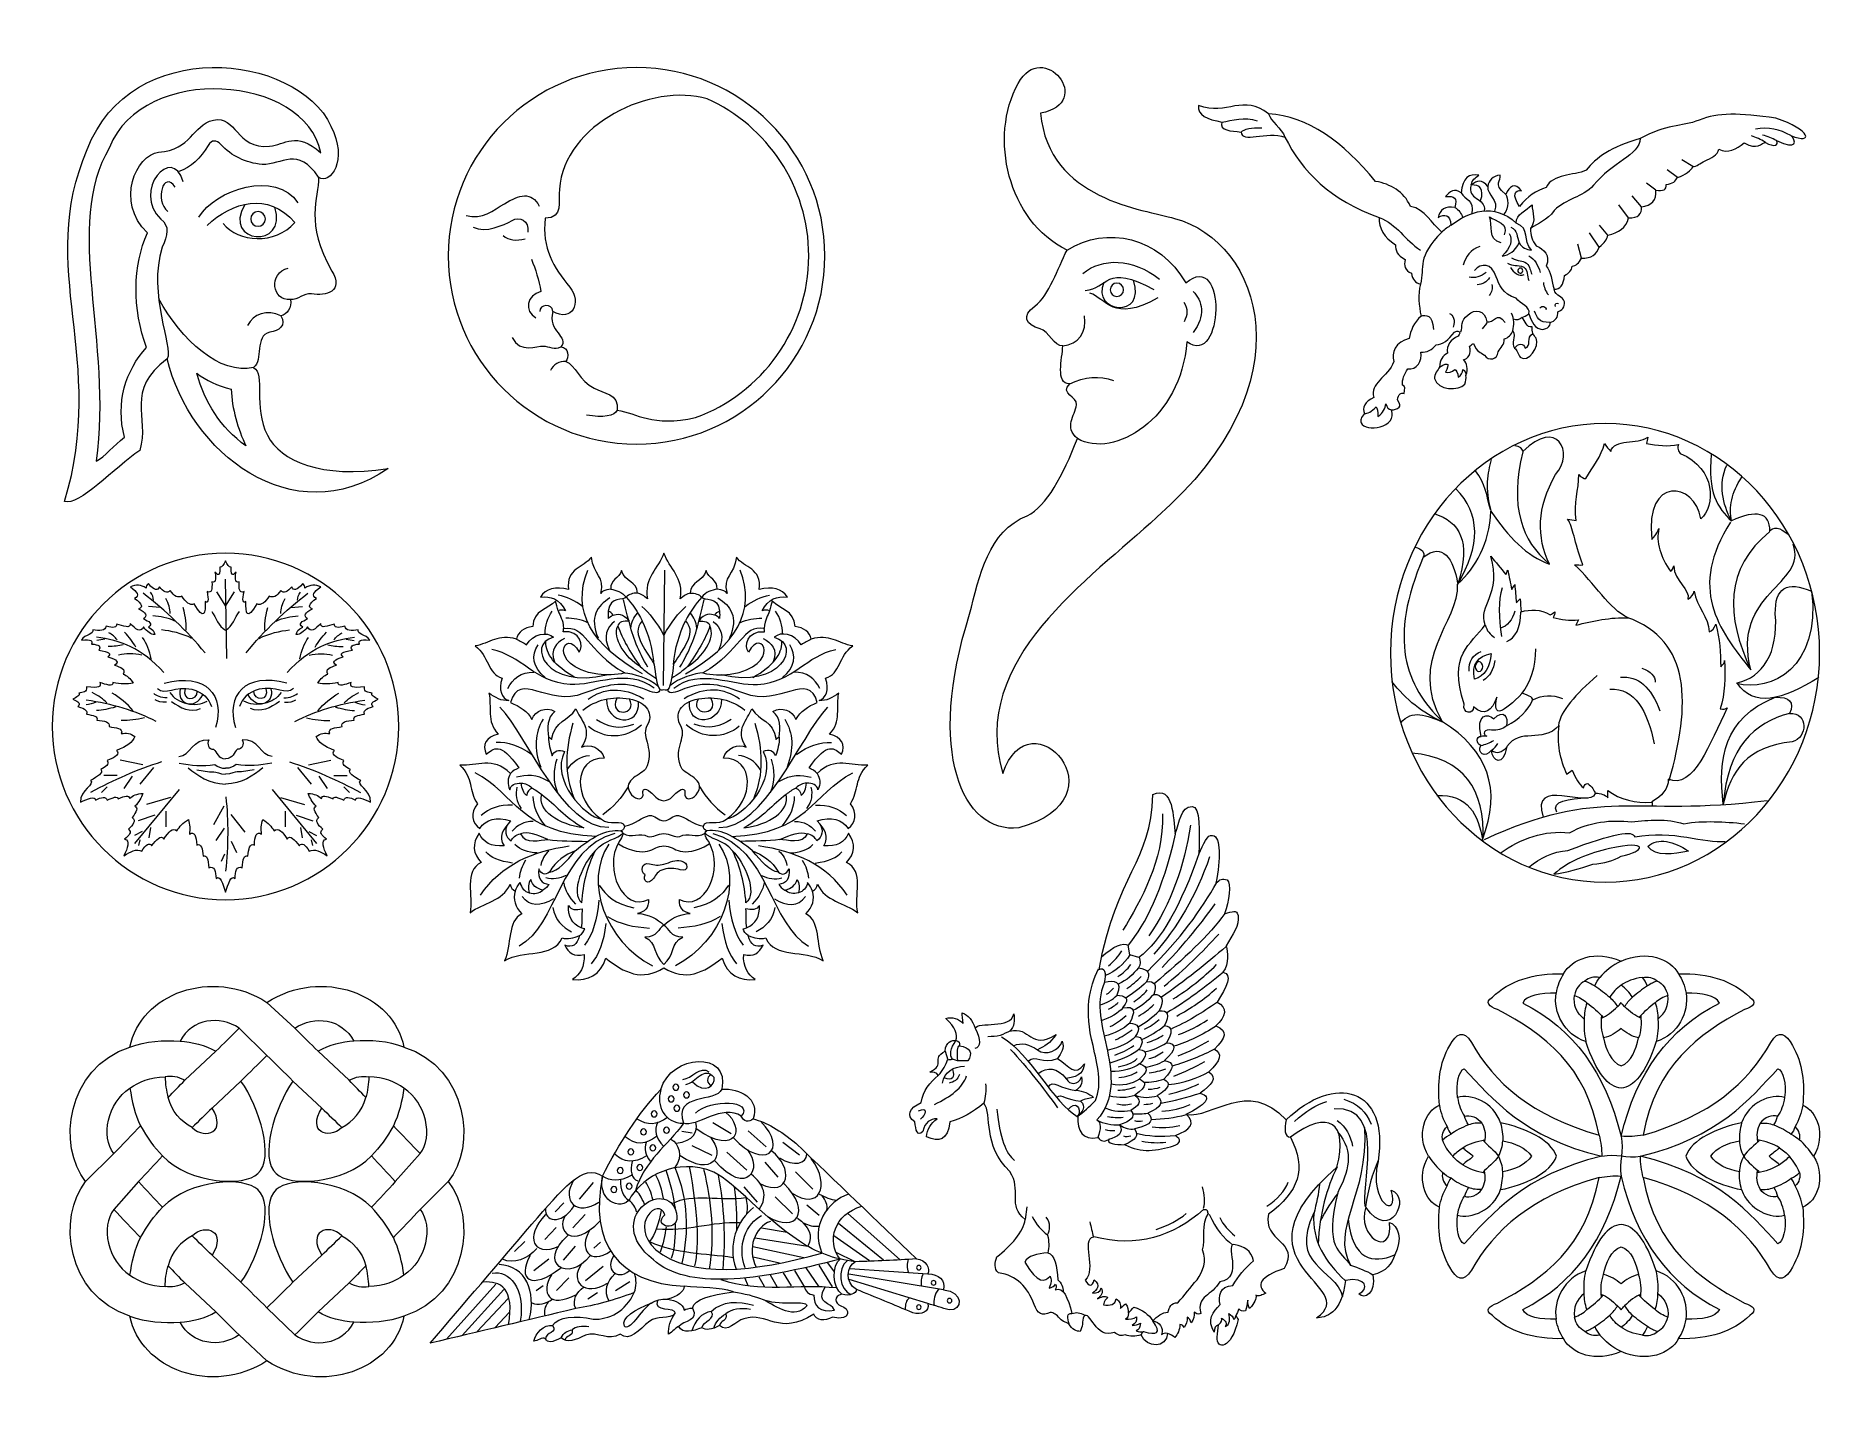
# Model space of a CAD drawing. Header units: centimetres. Extents: x 1.6 to 27.6, y -9.8 to 10.
import ezdxf

# ---------------------------------------------------------------- set-up
doc = ezdxf.new("R2010")
doc.units = ezdxf.units.CM
doc.header["$MEASUREMENT"] = 0
doc.layers.add('layer 1', color=7, linetype='Continuous')

msp = doc.modelspace()

# ---------------------------------------------------------------- linework, layer by layer
at = {"layer": 'layer 1', "color": 250, "lineweight": 9}
for points, knots in [([(6.72859, 3.68126), (5.74685, 3.52814), (5.1672, 3.79305), (4.97663, 4.16296), (4.97663, 4.16296), (4.76065, 4.58218), (4.95512, 5.04779), (4.77283, 5.14808), (4.77283, 5.14808), (4.92419, 5.24687), (4.77912, 5.60777), (5.01161, 5.65976), (5.01161, 5.65976), (5.13956, 5.67384), (5.25817, 5.75654), (5.17081, 5.89855), (5.17081, 5.89855), (5.26406, 5.915), (5.33028, 6.01777), (5.31016, 6.13512), (5.31016, 6.13512), (5.42298, 6.12285), (5.49833, 6.22918), (5.61426, 6.21692), (5.61426, 6.21692), (5.83113, 6.17473), (6.08828, 6.255), (5.90989, 6.54668), (5.90989, 6.54668), (5.51539, 7.24243), (5.71685, 7.60433), (5.7186, 7.90693), (5.7186, 7.90693), (5.88857, 7.78973), (6.14981, 8.15478), (5.89853, 8.65026), (5.89853, 8.65026), (5.39548, 9.71905), (2.98216, 9.9602), (2.36224, 8.30913), (2.36224, 8.30913), (1.61505, 6.59299), (2.66046, 5.25996), (2.03249, 3.20369), (2.03249, 3.20369), (2.23276, 3.12287), (2.76021, 3.69641), (3.12408, 3.94279), (3.12408, 3.94279), (3.27036, 4.44077), (2.89862, 4.80244), (3.52206, 5.27316), (3.52206, 5.27316), (3.8381, 3.92739), (5.33261, 2.72349), (6.72859, 3.68126)], [0, 0, 0, 0, 0.06666667, 0.06666667, 0.06666667, 0.06666667, 0.13333333, 0.13333333, 0.13333333, 0.13333333, 0.2, 0.2, 0.2, 0.2, 0.26666667, 0.26666667, 0.26666667, 0.26666667, 0.33333333, 0.33333333, 0.33333333, 0.33333333, 0.4, 0.4, 0.4, 0.4, 0.46666667, 0.46666667, 0.46666667, 0.46666667, 0.53333333, 0.53333333, 0.53333333, 0.53333333, 0.6, 0.6, 0.6, 0.6, 0.66666667, 0.66666667, 0.66666667, 0.66666667, 0.73333333, 0.73333333, 0.73333333, 0.73333333, 0.8, 0.8, 0.8, 0.8, 0.86666667, 0.86666667, 0.86666667, 0.86666667, 1, 1, 1, 1]), ([(16.19439, 8.83719), (16.99948, 8.98761), (16.22812, 9.92742), (15.86869, 9.26776), (15.86869, 9.26776), (15.44291, 8.48997), (15.71698, 7.27028), (16.58029, 6.85151), (16.58029, 6.85151), (16.43833, 6.58042), (16.32521, 6.20114), (16.11112, 6.03826), (16.11112, 6.03826), (15.92068, 5.89631), (15.97322, 5.76519), (16.18929, 5.70983), (16.18929, 5.70983), (16.3132, 5.66971), (16.39382, 5.45645), (16.51772, 5.4596), (16.51772, 5.4596), (16.5107, 5.27716), (16.40512, 4.90712), (16.61939, 4.91224), (16.61939, 4.91224), (16.4663, 4.76008), (16.73887, 4.72336), (16.71563, 4.60727), (16.71563, 4.60727), (16.69601, 4.44307), (16.53208, 4.28607), (16.72886, 4.11464), (16.72886, 4.11464), (16.52202, 3.57742), (16.28091, 3.13356), (16.00165, 2.99643), (16.00165, 2.99643), (15.43825, 2.77633), (15.30417, 2.12004), (15.16494, 1.56544), (15.16494, 1.56544), (14.52962, -0.42036), (15.06378, -1.6285), (15.87728, -1.5322), (15.87728, -1.5322), (17.45618, -1.10424), (16.03193, 0.43362), (15.64891, -0.74564), (15.64891, -0.74564), (15.14158, 0.90856), (16.92024, 2.07659), (17.88172, 2.9757), (17.88172, 2.9757), (20.11346, 4.91946), (19.39545, 6.97612), (18.13783, 7.30968), (18.13783, 7.30968), (17.69716, 7.44372), (16.31057, 7.57086), (16.19439, 8.83719)], [0, 0, 0, 0, 0.0625, 0.0625, 0.0625, 0.0625, 0.125, 0.125, 0.125, 0.125, 0.1875, 0.1875, 0.1875, 0.1875, 0.25, 0.25, 0.25, 0.25, 0.3125, 0.3125, 0.3125, 0.3125, 0.375, 0.375, 0.375, 0.375, 0.4375, 0.4375, 0.4375, 0.4375, 0.5, 0.5, 0.5, 0.5, 0.5625, 0.5625, 0.5625, 0.5625, 0.625, 0.625, 0.625, 0.625, 0.6875, 0.6875, 0.6875, 0.6875, 0.75, 0.75, 0.75, 0.75, 0.8125, 0.8125, 0.8125, 0.8125, 0.875, 0.875, 0.875, 0.875, 1, 1, 1, 1]), ([(2.49207, 3.78647), (2.7299, 5.5171), (2.01394, 7.21087), (2.68323, 8.33723), (2.68323, 8.33723), (3.16717, 9.57524), (5.53319, 9.39154), (5.74985, 8.26367), (5.74985, 8.26367), (5.38877, 8.58534), (5.22977, 8.37659), (5.0076, 8.35729), (5.0076, 8.35729), (4.51467, 8.31384), (4.52689, 8.81345), (4.19181, 8.73844), (4.19181, 8.73844), (3.88236, 8.65818), (3.87601, 8.30641), (3.39607, 8.27036), (3.39607, 8.27036), (3.07579, 8.23549), (2.76025, 7.55811), (3.23558, 7.10016), (3.23558, 7.10016), (3.02107, 6.63598), (3.01282, 5.99013), (3.22221, 5.43512), (3.22221, 5.43512), (2.91858, 5.11129), (2.77015, 4.63608), (2.90187, 4.13433), (2.90187, 4.13433), (2.75013, 4.01662), (2.61353, 3.8512), (2.49207, 3.78647)], [0, 0, 0, 0, 0.1, 0.1, 0.1, 0.1, 0.2, 0.2, 0.2, 0.2, 0.3, 0.3, 0.3, 0.3, 0.4, 0.4, 0.4, 0.4, 0.5, 0.5, 0.5, 0.5, 0.6, 0.6, 0.6, 0.6, 0.7, 0.7, 0.7, 0.7, 0.8, 0.8, 0.8, 0.8, 1, 1, 1, 1]), ([(10.33197, 9.5), (11.83703, 9.5), (13.06456, 8.27247), (13.06456, 6.76741), (13.06456, 6.76741), (13.06456, 5.26235), (11.83703, 4.03481), (10.33197, 4.03481), (10.33197, 4.03481), (8.82691, 4.03481), (7.59938, 5.26235), (7.59938, 6.76741), (7.59938, 6.76741), (7.59938, 8.27247), (8.82691, 9.5), (10.33197, 9.5)], [0, 0, 0, 0, 0.2, 0.2, 0.2, 0.2, 0.4, 0.4, 0.4, 0.4, 0.6, 0.6, 0.6, 0.6, 1, 1, 1, 1]), ([(9.71659, 4.84504), (9.50706, 4.94677), (9.44186, 5.18481), (9.30449, 5.2344), (9.30449, 5.2344), (9.35774, 5.28741), (9.34681, 5.44333), (9.23564, 5.44553), (9.23564, 5.44553), (9.35624, 5.5888), (9.03981, 5.67595), (9.1163, 5.95956), (9.1163, 5.95956), (9.39884, 5.79763), (9.53986, 6.08761), (9.36415, 6.31296), (9.36415, 6.31296), (9.12761, 6.6046), (8.95466, 6.87458), (9.00616, 7.31349), (9.00616, 7.31349), (9.27482, 7.31751), (9.19554, 7.55604), (9.2127, 7.73574), (9.2127, 7.73574), (9.28548, 8.67934), (10.54569, 9.28243), (11.35904, 9.04564), (11.35904, 9.04564), (12.22601, 8.65258), (12.83159, 7.77845), (12.83159, 6.76741), (12.83159, 6.76741), (12.83159, 5.69182), (12.14623, 4.77119), (11.18992, 4.41988), (11.18992, 4.41988), (10.55313, 4.27931), (10.33993, 4.48463), (10.05259, 4.52761), (10.05259, 4.52761), (10.08094, 4.76574), (9.84999, 4.77533), (9.71659, 4.84504)], [0, 0, 0, 0, 0.08333333, 0.08333333, 0.08333333, 0.08333333, 0.16666667, 0.16666667, 0.16666667, 0.16666667, 0.25, 0.25, 0.25, 0.25, 0.33333333, 0.33333333, 0.33333333, 0.33333333, 0.41666667, 0.41666667, 0.41666667, 0.41666667, 0.5, 0.5, 0.5, 0.5, 0.58333333, 0.58333333, 0.58333333, 0.58333333, 0.66666667, 0.66666667, 0.66666667, 0.66666667, 0.75, 0.75, 0.75, 0.75, 0.83333333, 0.83333333, 0.83333333, 0.83333333, 1, 1, 1, 1]), ([(22.36831, 5.02906), (22.37226, 4.99119), (22.36736, 4.95048), (22.3525, 4.90584), (22.3525, 4.90584), (22.2642, 4.80773), (21.95679, 4.80358), (21.91191, 4.98846), (21.91191, 4.98846), (21.90497, 5.04046), (21.96001, 5.11801), (21.98586, 5.15361), (21.98586, 5.15361), (21.98613, 5.25947), (22.02942, 5.31619), (22.09854, 5.35561), (22.09854, 5.35561), (22.08047, 5.47516), (22.14932, 5.54823), (22.25583, 5.60215), (22.25583, 5.60215), (22.31308, 5.6748), (22.24183, 5.69005), (22.20259, 5.65853), (22.20259, 5.65853), (22.11385, 5.5498), (22.02511, 5.4767), (21.93638, 5.47493), (21.93638, 5.47493), (21.87256, 5.4041), (21.80116, 5.3591), (21.71303, 5.37091), (21.71303, 5.37091), (21.74672, 5.24641), (21.64499, 5.10796), (21.5264, 5.12613), (21.5264, 5.12613), (21.47097, 5.05122), (21.4406, 4.97317), (21.44684, 4.89054), (21.44684, 4.89054), (21.49284, 4.8876), (21.48036, 4.82615), (21.47131, 4.76815), (21.47131, 4.76815), (21.42327, 4.79153), (21.39062, 4.76092), (21.37341, 4.67637), (21.37341, 4.67637), (21.42128, 4.61164), (21.41498, 4.58755), (21.40094, 4.56927), (21.40094, 4.56927), (21.36706, 4.54547), (21.32933, 4.53323), (21.28774, 4.53256), (21.28774, 4.53256), (21.37872, 4.27787), (20.90656, 4.19519), (20.84714, 4.34592), (20.84714, 4.34592), (20.82973, 4.3782), (20.84605, 4.42495), (20.8961, 4.47749), (20.8961, 4.47749), (20.85496, 4.56012), (20.90418, 4.65263), (21.03073, 4.71308), (21.03073, 4.71308), (20.96282, 4.92217), (21.23317, 4.99539), (21.32139, 5.23628), (21.32139, 5.23628), (21.27537, 5.35028), (21.34984, 5.52693), (21.54474, 5.56673), (21.54474, 5.56673), (21.56477, 5.68934), (21.61124, 5.80234), (21.71609, 5.89412), (21.71609, 5.89412), (21.68481, 6.04812), (21.66872, 6.20213), (21.70691, 6.35613), (21.70691, 6.35613), (21.63398, 6.37306), (21.59114, 6.42608), (21.5784, 6.51523), (21.5784, 6.51523), (21.48008, 6.55444), (21.46453, 6.62674), (21.48662, 6.71411), (21.48662, 6.71411), (21.37198, 6.77196), (21.34012, 6.84636), (21.34586, 6.92828), (21.34586, 6.92828), (21.17707, 7.03578), (21.09853, 7.16735), (21.11028, 7.32298), (21.11028, 7.32298), (20.40395, 7.57431), (19.99064, 7.98758), (19.74173, 8.49168), (19.74173, 8.49168), (19.47543, 8.57895), (19.10983, 8.39541), (19.10532, 8.5639), (19.10532, 8.5639), (18.95813, 8.57971), (18.78619, 8.58066), (18.82547, 8.70834), (18.82547, 8.70834), (18.61939, 8.74858), (18.4634, 8.80992), (18.48632, 8.94658), (18.48632, 8.94658), (18.90192, 8.79893), (19.14151, 9.12068), (19.50295, 8.82857), (19.50295, 8.82857), (20.07303, 8.79803), (20.5814, 8.42047), (21.05517, 7.84823), (21.05517, 7.84823), (21.27729, 7.8062), (21.46178, 7.70775), (21.56351, 7.48514), (21.56351, 7.48514), (21.77799, 7.44232), (21.86608, 7.23703), (22.01737, 7.11298), (22.01737, 7.11298), (22.06166, 7.15178), (22.10596, 7.18457), (22.15025, 7.21134), (22.15025, 7.21134), (22.13868, 7.37794), (22.06123, 7.37505), (21.9653, 7.32473), (21.9653, 7.32473), (21.98567, 7.43964), (22.06621, 7.48838), (22.20694, 7.47089), (22.20694, 7.47089), (22.24546, 7.60975), (22.19971, 7.63575), (22.06971, 7.63017), (22.06971, 7.63017), (22.13049, 7.69635), (22.20254, 7.75802), (22.29943, 7.67973), (22.29943, 7.67973), (22.3124, 7.90122), (22.41952, 7.96636), (22.55301, 7.93631), (22.55301, 7.93631), (22.50367, 7.89859), (22.45433, 7.87443), (22.44562, 7.79609), (22.44562, 7.79609), (22.52517, 7.86286), (22.60472, 7.87697), (22.68427, 7.7752), (22.68427, 7.7752), (22.70181, 7.86149), (22.74943, 7.92522), (22.86328, 7.93928), (22.86328, 7.93928), (22.89112, 7.84581), (22.74293, 7.82907), (22.94681, 7.65886), (22.94681, 7.65886), (22.99231, 7.77304), (23.08594, 7.84058), (23.17355, 7.71256), (23.17355, 7.71256), (23.06832, 7.73227), (23.03679, 7.64667), (23.1467, 7.48282), (23.1467, 7.48282), (23.26076, 7.6355), (23.39138, 7.71367), (23.52951, 7.75797), (23.52951, 7.75797), (23.63403, 7.96375), (23.91911, 7.92579), (24.11391, 8.00972), (24.11391, 8.00972), (24.24823, 8.18888), (24.47284, 8.34925), (24.89609, 8.46823), (24.89609, 8.46823), (25.27839, 8.68418), (25.48409, 8.62988), (25.75228, 8.73829), (25.75228, 8.73829), (26.02369, 8.84802), (26.32857, 8.84256), (26.86504, 8.76493), (26.86504, 8.76493), (27.37313, 8.59889), (27.42287, 8.37675), (27.08082, 8.51318), (27.08082, 8.51318), (27.16592, 8.43923), (27.18011, 8.28564), (26.87403, 8.44126), (26.87403, 8.44126), (26.91488, 8.3721), (26.84287, 8.33602), (26.7122, 8.41429), (26.7122, 8.41429), (26.66446, 8.4113), (26.58965, 8.29094), (26.40652, 8.4053), (26.40652, 8.4053), (26.28819, 8.31643), (26.16832, 8.24718), (26.03791, 8.31539), (26.03791, 8.31539), (26.02213, 8.22538), (25.92439, 8.18736), (25.8313, 8.14335), (25.8313, 8.14335), (25.76759, 8.11322), (25.71327, 8.06107), (25.66029, 8.06366), (25.66029, 8.06366), (25.63352, 8.0037), (25.55859, 7.94975), (25.43553, 7.90182), (25.43553, 7.90182), (25.40877, 7.85527), (25.37295, 7.81324), (25.27371, 7.80292), (25.27371, 7.80292), (25.28294, 7.72781), (25.23198, 7.70083), (25.12086, 7.72201), (25.12086, 7.72201), (25.14673, 7.5666), (25.05674, 7.50225), (24.91408, 7.47926), (24.91408, 7.47926), (24.92449, 7.37455), (24.87133, 7.31383), (24.72526, 7.31743), (24.72526, 7.31743), (24.6941, 7.17258), (24.58015, 7.1022), (24.42859, 7.0657), (24.42859, 7.0657), (24.41671, 7.00875), (24.37475, 6.95182), (24.3027, 6.89487), (24.3027, 6.89487), (24.2632, 6.79353), (24.18984, 6.72604), (24.04198, 6.73305), (24.04198, 6.73305), (24.00907, 6.66399), (23.96411, 6.62503), (23.90712, 6.61616), (23.90712, 6.61616), (23.90125, 6.55917), (23.86529, 6.51423), (23.79924, 6.4813), (23.79924, 6.4813), (23.78214, 6.34767), (23.73571, 6.27272), (23.6464, 6.28351), (23.6464, 6.28351), (23.66989, 6.17103), (23.77681, 6.18753), (23.7965, 6.09971), (23.7965, 6.09971), (23.80721, 6.02976), (23.7604, 5.96615), (23.69968, 5.95627), (23.69968, 5.95627), (23.71241, 5.88307), (23.6605, 5.81587), (23.58852, 5.80208), (23.58852, 5.80208), (23.61257, 5.74237), (23.5058, 5.68843), (23.45226, 5.70168), (23.45226, 5.70168), (23.33266, 5.73351), (23.30754, 5.87081), (23.28013, 5.92758), (23.28013, 5.92758), (23.24027, 5.89701), (23.208, 5.87908), (23.18331, 5.8738), (23.18331, 5.8738), (23.23112, 5.82837), (23.2391, 5.71656), (23.32674, 5.73752), (23.32674, 5.73752), (23.32288, 5.66911), (23.34604, 5.61571), (23.3877, 5.57258), (23.3877, 5.57258), (23.44097, 5.46115), (23.26849, 5.19941), (23.15462, 5.29646), (23.15462, 5.29646), (23.12713, 5.3407), (23.11101, 5.40768), (23.07214, 5.42914), (23.07214, 5.42914), (23.01656, 5.50613), (23.09924, 5.58096), (23.04705, 5.68016), (23.04705, 5.68016), (23.02558, 5.62174), (22.98218, 5.57977), (22.92155, 5.56182), (22.92155, 5.56182), (22.9337, 5.47739), (22.86416, 5.43751), (22.83547, 5.37535), (22.83547, 5.37535), (22.82842, 5.26452), (22.69679, 5.23121), (22.63465, 5.32835), (22.63465, 5.32835), (22.58207, 5.37167), (22.52947, 5.36112), (22.47689, 5.49728), (22.47689, 5.49728), (22.45189, 5.48021), (22.43185, 5.46563), (22.41675, 5.45352), (22.41675, 5.45352), (22.45738, 5.35368), (22.39367, 5.26163), (22.33402, 5.26395), (22.33402, 5.26395), (22.38341, 5.20046), (22.40346, 5.1386), (22.36831, 5.02906)], [0, 0, 0, 0, 0.01149425, 0.01149425, 0.01149425, 0.01149425, 0.02298851, 0.02298851, 0.02298851, 0.02298851, 0.03448276, 0.03448276, 0.03448276, 0.03448276, 0.04597701, 0.04597701, 0.04597701, 0.04597701, 0.05747126, 0.05747126, 0.05747126, 0.05747126, 0.06896552, 0.06896552, 0.06896552, 0.06896552, 0.08045977, 0.08045977, 0.08045977, 0.08045977, 0.09195402, 0.09195402, 0.09195402, 0.09195402, 0.10344828, 0.10344828, 0.10344828, 0.10344828, 0.11494253, 0.11494253, 0.11494253, 0.11494253, 0.12643678, 0.12643678, 0.12643678, 0.12643678, 0.13793103, 0.13793103, 0.13793103, 0.13793103, 0.14942529, 0.14942529, 0.14942529, 0.14942529, 0.16091954, 0.16091954, 0.16091954, 0.16091954, 0.17241379, 0.17241379, 0.17241379, 0.17241379, 0.18390805, 0.18390805, 0.18390805, 0.18390805, 0.1954023, 0.1954023, 0.1954023, 0.1954023, 0.20689655, 0.20689655, 0.20689655, 0.20689655, 0.2183908, 0.2183908, 0.2183908, 0.2183908, 0.22988506, 0.22988506, 0.22988506, 0.22988506, 0.24137931, 0.24137931, 0.24137931, 0.24137931, 0.25287356, 0.25287356, 0.25287356, 0.25287356, 0.26436782, 0.26436782, 0.26436782, 0.26436782, 0.27586207, 0.27586207, 0.27586207, 0.27586207, 0.28735632, 0.28735632, 0.28735632, 0.28735632, 0.29885057, 0.29885057, 0.29885057, 0.29885057, 0.31034483, 0.31034483, 0.31034483, 0.31034483, 0.32183908, 0.32183908, 0.32183908, 0.32183908, 0.33333333, 0.33333333, 0.33333333, 0.33333333, 0.34482759, 0.34482759, 0.34482759, 0.34482759, 0.35632184, 0.35632184, 0.35632184, 0.35632184, 0.36781609, 0.36781609, 0.36781609, 0.36781609, 0.37931034, 0.37931034, 0.37931034, 0.37931034, 0.3908046, 0.3908046, 0.3908046, 0.3908046, 0.40229885, 0.40229885, 0.40229885, 0.40229885, 0.4137931, 0.4137931, 0.4137931, 0.4137931, 0.42528736, 0.42528736, 0.42528736, 0.42528736, 0.43678161, 0.43678161, 0.43678161, 0.43678161, 0.44827586, 0.44827586, 0.44827586, 0.44827586, 0.45977011, 0.45977011, 0.45977011, 0.45977011, 0.47126437, 0.47126437, 0.47126437, 0.47126437, 0.48275862, 0.48275862, 0.48275862, 0.48275862, 0.49425287, 0.49425287, 0.49425287, 0.49425287, 0.50574713, 0.50574713, 0.50574713, 0.50574713, 0.51724138, 0.51724138, 0.51724138, 0.51724138, 0.52873563, 0.52873563, 0.52873563, 0.52873563, 0.54022989, 0.54022989, 0.54022989, 0.54022989, 0.55172414, 0.55172414, 0.55172414, 0.55172414, 0.56321839, 0.56321839, 0.56321839, 0.56321839, 0.57471264, 0.57471264, 0.57471264, 0.57471264, 0.5862069, 0.5862069, 0.5862069, 0.5862069, 0.59770115, 0.59770115, 0.59770115, 0.59770115, 0.6091954, 0.6091954, 0.6091954, 0.6091954, 0.62068966, 0.62068966, 0.62068966, 0.62068966, 0.63218391, 0.63218391, 0.63218391, 0.63218391, 0.64367816, 0.64367816, 0.64367816, 0.64367816, 0.65517241, 0.65517241, 0.65517241, 0.65517241, 0.66666667, 0.66666667, 0.66666667, 0.66666667, 0.67816092, 0.67816092, 0.67816092, 0.67816092, 0.68965517, 0.68965517, 0.68965517, 0.68965517, 0.70114943, 0.70114943, 0.70114943, 0.70114943, 0.71264368, 0.71264368, 0.71264368, 0.71264368, 0.72413793, 0.72413793, 0.72413793, 0.72413793, 0.73563218, 0.73563218, 0.73563218, 0.73563218, 0.74712644, 0.74712644, 0.74712644, 0.74712644, 0.75862069, 0.75862069, 0.75862069, 0.75862069, 0.77011494, 0.77011494, 0.77011494, 0.77011494, 0.7816092, 0.7816092, 0.7816092, 0.7816092, 0.79310345, 0.79310345, 0.79310345, 0.79310345, 0.8045977, 0.8045977, 0.8045977, 0.8045977, 0.81609195, 0.81609195, 0.81609195, 0.81609195, 0.82758621, 0.82758621, 0.82758621, 0.82758621, 0.83908046, 0.83908046, 0.83908046, 0.83908046, 0.85057471, 0.85057471, 0.85057471, 0.85057471, 0.86206897, 0.86206897, 0.86206897, 0.86206897, 0.87356322, 0.87356322, 0.87356322, 0.87356322, 0.88505747, 0.88505747, 0.88505747, 0.88505747, 0.89655172, 0.89655172, 0.89655172, 0.89655172, 0.90804598, 0.90804598, 0.90804598, 0.90804598, 0.91954023, 0.91954023, 0.91954023, 0.91954023, 0.93103448, 0.93103448, 0.93103448, 0.93103448, 0.94252874, 0.94252874, 0.94252874, 0.94252874, 0.95402299, 0.95402299, 0.95402299, 0.95402299, 0.96551724, 0.96551724, 0.96551724, 0.96551724, 0.97701149, 0.97701149, 0.97701149, 0.97701149, 1, 1, 1, 1]), ([(3.75225, 7.84192), (3.59957, 8.39305), (3.00484, 7.70941), (3.42786, 7.29779), (3.42786, 7.29779), (3.56215, 7.20537), (3.52728, 7.06062), (3.44879, 6.89493), (3.44879, 6.89493), (3.23255, 6.20261), (3.61275, 5.44751), (3.52206, 5.27316)], [0, 0, 0, 0, 0.25, 0.25, 0.25, 0.25, 0.5, 0.5, 0.5, 0.5, 1, 1, 1, 1]), ([(5.7186, 7.90693), (5.41512, 8.36522), (5.18926, 8.08337), (4.89858, 8.09358), (4.89858, 8.09358), (4.65728, 8.11748), (4.46078, 8.21001), (4.29629, 8.38612), (4.29629, 8.38612), (4.23603, 8.44459), (4.16867, 8.46033), (4.11558, 8.36891), (4.11558, 8.36891), (4.00368, 8.18807), (3.87041, 8.04636), (3.69019, 7.99073)], [0, 0, 0, 0, 0.2, 0.2, 0.2, 0.2, 0.4, 0.4, 0.4, 0.4, 0.6, 0.6, 0.6, 0.6, 1, 1, 1, 1]), ([(24.89609, 8.46823), (24.89044, 8.2278), (24.47656, 8.12002), (24.22087, 7.79283), (24.22087, 7.79283), (24.05078, 7.60914), (23.82456, 7.60404), (23.64937, 7.42545), (23.64937, 7.42545), (23.53875, 7.27127), (23.41791, 7.24977), (23.30217, 7.16194)], [0, 0, 0, 0, 0.25, 0.25, 0.25, 0.25, 0.5, 0.5, 0.5, 0.5, 1, 1, 1, 1]), ([(7.85885, 7.35043), (8.09512, 7.29275), (8.25503, 7.42769), (8.4145, 7.52296), (8.4145, 7.52296), (8.63307, 7.65352), (8.80477, 7.70918), (8.92123, 7.48684)], [0, 0, 0, 0, 0.33333333, 0.33333333, 0.33333333, 0.33333333, 1, 1, 1, 1]), ([(22.15025, 7.21134), (22.40627, 7.40995), (22.7715, 7.54572), (23.0985, 7.24182), (23.0985, 7.24182), (23.0905, 7.37495), (23.24226, 7.4242), (23.32614, 7.50939), (23.32614, 7.50939), (23.33013, 7.39357), (23.39403, 7.27376), (23.30217, 7.16194), (23.30217, 7.16194), (23.30682, 7.07009), (23.32812, 6.98488), (23.38604, 6.91434), (23.38604, 6.91434), (23.50055, 6.86974), (23.59639, 6.77123), (23.5338, 6.6188), (23.5338, 6.6188), (23.60728, 6.54697), (23.60887, 6.39528), (23.6464, 6.28351)], [0, 0, 0, 0, 0.14285714, 0.14285714, 0.14285714, 0.14285714, 0.28571429, 0.28571429, 0.28571429, 0.28571429, 0.42857143, 0.42857143, 0.42857143, 0.42857143, 0.57142857, 0.57142857, 0.57142857, 0.57142857, 0.71428571, 0.71428571, 0.71428571, 0.71428571, 1, 1, 1, 1]), ([(4.83991, 7.40936), (4.89846, 7.40936), (4.9462, 7.36161), (4.9462, 7.30307), (4.9462, 7.30307), (4.9462, 7.24454), (4.89846, 7.1968), (4.83991, 7.1968), (4.83991, 7.1968), (4.78138, 7.1968), (4.73364, 7.24454), (4.73364, 7.30307), (4.73364, 7.30307), (4.73364, 7.36161), (4.78138, 7.40936), (4.83991, 7.40936)], [0, 0, 0, 0, 0.2, 0.2, 0.2, 0.2, 0.4, 0.4, 0.4, 0.4, 0.6, 0.6, 0.6, 0.6, 1, 1, 1, 1]), ([(7.96265, 7.18296), (8.14939, 7.09181), (8.39614, 7.21408), (8.52618, 7.27966), (8.52618, 7.27966), (8.63178, 7.34138), (8.77849, 7.28469), (8.75628, 7.1096)], [0, 0, 0, 0, 0.33333333, 0.33333333, 0.33333333, 0.33333333, 1, 1, 1, 1]), ([(22.87883, 6.95427), (22.66983, 7.00486), (22.76434, 7.20719), (22.7071, 7.33366), (22.7071, 7.33366), (22.80696, 7.2671), (22.99067, 7.24448), (22.92277, 7.07408)], [0, 0, 0, 0, 0.33333333, 0.33333333, 0.33333333, 0.33333333, 1, 1, 1, 1]), ([(16.58029, 6.85151), (17.15453, 7.2139), (17.92109, 7.03939), (18.30302, 6.37508), (18.30302, 6.37508), (18.90268, 6.87755), (18.85717, 5.12824), (18.31545, 5.51903), (18.31545, 5.51903), (18.2394, 4.40053), (17.25772, 3.81455), (16.72886, 4.11464)], [0, 0, 0, 0, 0.25, 0.25, 0.25, 0.25, 0.5, 0.5, 0.5, 0.5, 1, 1, 1, 1]), ([(22.99466, 7.09006), (23.05191, 6.99687), (23.01861, 6.88771), (22.89481, 6.76257), (22.89481, 6.76257), (22.99466, 6.7812), (23.08119, 6.83311), (23.13843, 6.95827), (23.13843, 6.95827), (23.18236, 6.89037), (23.24226, 6.85443), (23.31814, 6.85044), (23.31814, 6.85044), (23.18901, 6.99287), (23.30217, 7.16194), (23.0985, 7.24182)], [0, 0, 0, 0, 0.2, 0.2, 0.2, 0.2, 0.4, 0.4, 0.4, 0.4, 0.6, 0.6, 0.6, 0.6, 1, 1, 1, 1]), ([(8.80699, 6.7173), (8.86942, 6.57196), (8.91359, 6.41446), (8.94528, 6.24864), (8.94528, 6.24864), (8.73913, 6.20125), (8.69687, 5.9618), (8.87229, 5.86832)], [0, 0, 0, 0, 0.33333333, 0.33333333, 0.33333333, 0.33333333, 1, 1, 1, 1]), ([(23.28013, 5.92758), (23.30748, 6.02886), (23.1603, 6.06722), (23.09431, 6.15225), (23.09431, 6.15225), (22.89494, 6.21271), (22.84907, 6.35699), (22.80815, 6.46275), (22.80815, 6.46275), (22.73949, 6.66844), (22.58864, 6.66235), (22.48953, 6.5561)], [0, 0, 0, 0, 0.25, 0.25, 0.25, 0.25, 0.5, 0.5, 0.5, 0.5, 1, 1, 1, 1]), ([(22.97253, 6.66254), (23.05021, 6.61004), (23.11496, 6.64601), (23.20561, 6.60212), (23.20561, 6.60212), (23.2718, 6.56542), (23.24733, 6.47262), (23.28114, 6.40787)], [0, 0, 0, 0, 0.33333333, 0.33333333, 0.33333333, 0.33333333, 1, 1, 1, 1]), ([(23.02999, 6.73793), (23.13064, 6.67822), (23.18272, 6.71169), (23.24563, 6.6601), (23.24563, 6.6601), (23.30618, 6.61045), (23.29487, 6.54837), (23.32539, 6.5028)], [0, 0, 0, 0, 0.33333333, 0.33333333, 0.33333333, 0.33333333, 1, 1, 1, 1]), ([(23.17241, 6.58648), (23.18953, 6.57816), (23.19607, 6.55613), (23.18699, 6.53742), (23.18699, 6.53742), (23.17791, 6.51871), (23.15653, 6.51022), (23.13943, 6.51852), (23.13943, 6.51852), (23.12232, 6.52682), (23.11577, 6.54887), (23.12485, 6.56758), (23.12485, 6.56758), (23.13395, 6.58629), (23.1553, 6.59478), (23.17241, 6.58648)], [0, 0, 0, 0, 0.2, 0.2, 0.2, 0.2, 0.4, 0.4, 0.4, 0.4, 0.6, 0.6, 0.6, 0.6, 1, 1, 1, 1]), ([(17.30225, 6.37196), (17.35579, 6.37196), (17.39943, 6.32831), (17.39943, 6.2748), (17.39943, 6.2748), (17.39943, 6.22129), (17.35579, 6.17765), (17.30225, 6.17765), (17.30225, 6.17765), (17.24877, 6.17765), (17.20511, 6.22129), (17.20511, 6.2748), (17.20511, 6.2748), (17.20511, 6.32831), (17.24877, 6.37196), (17.30225, 6.37196)], [0, 0, 0, 0, 0.2, 0.2, 0.2, 0.2, 0.4, 0.4, 0.4, 0.4, 0.6, 0.6, 0.6, 0.6, 1, 1, 1, 1]), ([(22.29127, 5.66325), (22.32689, 5.74538), (22.27643, 5.82749), (22.39813, 5.90962), (22.39813, 5.90962), (22.49361, 6.00067), (22.64301, 5.98682), (22.67121, 5.80869), (22.67121, 5.80869), (22.6722, 5.77505), (22.6257, 5.74439), (22.60294, 5.70778)], [0, 0, 0, 0, 0.25, 0.25, 0.25, 0.25, 0.5, 0.5, 0.5, 0.5, 1, 1, 1, 1]), ([(8.52774, 5.58163), (8.64518, 5.34759), (8.88747, 5.46001), (8.97645, 5.45804), (8.97645, 5.45804), (9.06353, 5.45694), (9.14013, 5.39503), (9.23564, 5.44553)], [0, 0, 0, 0, 0.33333333, 0.33333333, 0.33333333, 0.33333333, 1, 1, 1, 1]), ([(23.07214, 5.42914), (23.12798, 5.50439), (23.20764, 5.50437), (23.22538, 5.42909), (23.22538, 5.42909), (23.32826, 5.45386), (23.23681, 5.58435), (23.33684, 5.64056)], [0, 0, 0, 0, 0.33333333, 0.33333333, 0.33333333, 0.33333333, 1, 1, 1, 1]), ([(21.98586, 5.15361), (22.12589, 5.24064), (22.12879, 5.19053), (22.06935, 5.07811), (22.06935, 5.07811), (22.11434, 5.06599), (22.1593, 5.07885), (22.20428, 5.11875), (22.20428, 5.11875), (22.23138, 5.11117), (22.24654, 5.06782), (22.2563, 5.00821), (22.2563, 5.00821), (22.29423, 5.03206), (22.31698, 5.06891), (22.32458, 5.11875), (22.32458, 5.11875), (22.34863, 5.10213), (22.36593, 5.07604), (22.36831, 5.02906)], [0, 0, 0, 0, 0.16666667, 0.16666667, 0.16666667, 0.16666667, 0.33333333, 0.33333333, 0.33333333, 0.33333333, 0.5, 0.5, 0.5, 0.5, 0.66666667, 0.66666667, 0.66666667, 0.66666667, 1, 1, 1, 1]), ([(3.95083, 5.06386), (4.06574, 4.63824), (4.29559, 4.28157), (4.66417, 4.00813), (4.66417, 4.00813), (4.54838, 4.24907), (4.45957, 4.55662), (4.45015, 4.83083), (4.45015, 4.83083), (4.25002, 4.88157), (4.08278, 4.96241), (3.95083, 5.06386)], [0, 0, 0, 0, 0.25, 0.25, 0.25, 0.25, 0.5, 0.5, 0.5, 0.5, 1, 1, 1, 1]), ([(20.8961, 4.47749), (20.9398, 4.47467), (20.99568, 4.50843), (21.06376, 4.57876), (21.06376, 4.57876), (21.08204, 4.5559), (21.09119, 4.50867), (21.09119, 4.43707), (21.09119, 4.43707), (21.16914, 4.48999), (21.19464, 4.55248), (21.20546, 4.61763), (21.20546, 4.61763), (21.21764, 4.56794), (21.24507, 4.53958), (21.28774, 4.53256)], [0, 0, 0, 0, 0.2, 0.2, 0.2, 0.2, 0.4, 0.4, 0.4, 0.4, 0.6, 0.6, 0.6, 0.6, 1, 1, 1, 1]), ([(22.60552, -1.70569), (22.8928, -0.9682), (22.68513, -0.40317), (22.02681, 0.0048), (22.02681, 0.0048), (21.50887, 0.91889), (22.27675, 1.45839), (22.24702, 2.00206), (22.24702, 2.00206), (22.51408, 2.25514), (22.70497, 2.57984), (22.7284, 3.06218), (22.7284, 3.06218), (22.97931, 2.68925), (23.25598, 2.40899), (23.57855, 2.294), (23.57855, 2.294), (23.39334, 2.6866), (23.39444, 3.11414), (23.66774, 3.59273), (23.66774, 3.59273), (23.95151, 3.91478), (23.68517, 4.42613), (23.19494, 3.92587), (23.19494, 3.92587), (23.19135, 3.96883), (23.15194, 3.99749), (23.07673, 4.01182)], [0, 0, 0, 0, 0.125, 0.125, 0.125, 0.125, 0.25, 0.25, 0.25, 0.25, 0.375, 0.375, 0.375, 0.375, 0.5, 0.5, 0.5, 0.5, 0.625, 0.625, 0.625, 0.625, 0.75, 0.75, 0.75, 0.75, 1, 1, 1, 1]), ([(24.38611, 4.33294), (26.10118, 4.33294), (27.5, 2.83867), (27.5, 1.00656), (27.5, 1.00656), (27.5, -0.82554), (26.10118, -2.31981), (24.38611, -2.31981), (24.38611, -2.31981), (22.67108, -2.31981), (21.27226, -0.82554), (21.27226, 1.00656), (21.27226, 1.00656), (21.27226, 2.83867), (22.67108, 4.33294), (24.38611, 4.33294)], [0, 0, 0, 0, 0.2, 0.2, 0.2, 0.2, 0.4, 0.4, 0.4, 0.4, 0.6, 0.6, 0.6, 0.6, 1, 1, 1, 1]), ([(23.83748, -0.76453), (23.73461, -0.53994), (23.68666, -0.30312), (23.71911, -0.04846), (23.71911, -0.04846), (23.46741, -0.31973), (23.15135, -0.07175), (22.96153, -0.35397), (22.96153, -0.35397), (22.91254, -0.65959), (22.74738, -0.57163), (22.73805, -0.40369), (22.73805, -0.40369), (22.6422, -0.5315), (22.5238, -0.44692), (22.58581, -0.33602), (22.58581, -0.33602), (22.50602, -0.31925), (22.51997, -0.19626), (22.58619, -0.20656), (22.58619, -0.20656), (22.5033, 0.12255), (22.68954, 0.13592), (22.77188, 0.04738), (22.77188, 0.04738), (22.91881, 0.19841), (22.98069, 0.08163), (22.95795, -0.05411), (22.95795, -0.05411), (23.14212, 0.04549), (23.26614, 0.16765), (23.33005, 0.31238), (23.33005, 0.31238), (23.34886, 0.34807), (23.29998, 0.38379), (23.18346, 0.41949), (23.18346, 0.41949), (22.90996, 0.13751), (22.74456, 0.04352), (22.81697, 0.36313), (22.81697, 0.36313), (22.7437, 0.16479), (22.6422, 0.07456), (22.47867, 0.22215), (22.47867, 0.22215), (22.48246, 0.10753), (22.30765, 0.11504), (22.34338, 0.26163), (22.34338, 0.26163), (22.09716, 0.98507), (22.44356, 1.1238), (22.64782, 1.41181), (22.64782, 1.41181), (22.53889, 1.70165), (22.89928, 1.85258), (22.72678, 2.40979), (22.72678, 2.40979), (22.80006, 2.32145), (22.87337, 2.23312), (22.94665, 2.14479), (22.94665, 2.14479), (22.95605, 2.16546), (22.96546, 2.18613), (22.97483, 2.2068), (22.97483, 2.2068), (22.99364, 2.11285), (23.01245, 2.01887), (23.03123, 1.92489), (23.03123, 1.92489), (23.04625, 1.94935), (23.0613, 1.97377), (23.07632, 1.9982), (23.07632, 1.9982), (23.08387, 1.90987), (23.09138, 1.82154), (23.09889, 1.73321), (23.09889, 1.73321), (23.11766, 1.75198), (23.13647, 1.77079), (23.15528, 1.7896), (23.15528, 1.7896), (23.15904, 1.72755), (23.16279, 1.66554), (23.16655, 1.60353), (23.16655, 1.60353), (23.30749, 1.63378), (23.44846, 1.64894), (23.5894, 1.5584), (23.5894, 1.5584), (23.61599, 1.56777), (23.63598, 1.58575), (23.65706, 1.60353), (23.65706, 1.60353), (23.65706, 1.57535), (23.64955, 1.54714), (23.63453, 1.51895), (23.63453, 1.51895), (23.75101, 1.4907), (23.86942, 1.4681), (24.00102, 1.48512), (24.00102, 1.48512), (23.98786, 1.4588), (23.9747, 1.43248), (23.96154, 1.40619), (23.96154, 1.40619), (24.20962, 1.47293), (24.47396, 1.52426), (24.72204, 1.51578), (24.72204, 1.51578), (24.4514, 1.63419), (24.22654, 2.02638), (23.94462, 2.28576), (23.94462, 2.28576), (23.9841, 2.28576), (24.02355, 2.27446), (24.06303, 2.28576), (24.06303, 2.28576), (23.93171, 2.63355), (23.92847, 2.82175), (23.84313, 2.94543), (23.84313, 2.94543), (23.88447, 2.93978), (23.92581, 2.93413), (23.96715, 2.92851), (23.96715, 2.92851), (23.92399, 3.18028), (24.00629, 3.37218), (24.00664, 3.5938), (24.00664, 3.5938), (24.04047, 3.55246), (24.0743, 3.53368), (24.10813, 3.53743), (24.10813, 3.53743), (24.20831, 3.70325), (24.33178, 3.86131), (24.37877, 4.04486), (24.37877, 4.04486), (24.4032, 3.99977), (24.43889, 3.96594), (24.46897, 3.92646), (24.46897, 3.92646), (24.51957, 4.12222), (24.85416, 4.02626), (25.00461, 4.13509), (25.00461, 4.13509), (24.99896, 4.10501), (24.99331, 4.07494), (24.9877, 4.04486), (24.9877, 4.04486), (25.14179, 4.01293), (25.29593, 3.99977), (25.45003, 4.02795), (25.45003, 4.02795), (25.43676, 3.99605), (25.43108, 3.96035), (25.47821, 3.89827), (25.47821, 3.89827), (26.00558, 3.68051), (25.98694, 3.13229), (25.77704, 2.95105), (25.77704, 2.95105), (25.69149, 3.49062), (24.95662, 3.58088), (25.06662, 2.65222), (25.06662, 2.65222), (25.10796, 2.69735), (25.14179, 2.74996), (25.16811, 2.81011), (25.16811, 2.81011), (25.11785, 2.62121), (25.19771, 2.38253), (25.33727, 2.18989), (25.33727, 2.18989), (25.37296, 2.21245), (25.36356, 2.22937), (25.38237, 2.26885), (25.38237, 2.26885), (25.3918, 2.04392), (25.631, 1.92661), (25.58535, 1.78395), (25.58535, 1.78395), (25.64561, 1.81399), (25.66621, 1.85723), (25.68119, 1.90236), (25.68119, 1.90236), (25.70793, 1.67371), (25.89799, 1.52919), (25.89544, 1.31032), (25.89544, 1.31032), (25.94243, 1.32537), (25.97437, 1.36296), (25.99129, 1.42311), (25.99129, 1.42311), (26.05557, 1.20642), (26.06102, 1.00443), (26.0646, 0.80289), (26.0646, 0.80289), (26.10401, 0.8443), (26.12658, 0.86683), (26.12096, 0.89312), (26.12096, 0.89312), (26.12861, 0.65441), (26.12678, 0.41759), (26.05895, 0.19397), (26.05895, 0.19397), (26.10029, 0.18456), (26.13412, 0.19022), (26.16044, 0.21088), (26.16044, 0.21088), (25.90285, -0.30333), (25.6733, -0.98594), (25.30344, -0.82654), (25.30344, -0.82654), (25.30616, -0.96648), (25.21411, -1.07365), (25.06662, -1.15358), (25.06662, -1.15358), (25.06852, -1.17425), (25.07038, -1.19492), (25.07227, -1.21559)], [0, 0, 0, 0, 0.01785714, 0.01785714, 0.01785714, 0.01785714, 0.03571429, 0.03571429, 0.03571429, 0.03571429, 0.05357143, 0.05357143, 0.05357143, 0.05357143, 0.07142857, 0.07142857, 0.07142857, 0.07142857, 0.08928571, 0.08928571, 0.08928571, 0.08928571, 0.10714286, 0.10714286, 0.10714286, 0.10714286, 0.125, 0.125, 0.125, 0.125, 0.14285714, 0.14285714, 0.14285714, 0.14285714, 0.16071429, 0.16071429, 0.16071429, 0.16071429, 0.17857143, 0.17857143, 0.17857143, 0.17857143, 0.19642857, 0.19642857, 0.19642857, 0.19642857, 0.21428571, 0.21428571, 0.21428571, 0.21428571, 0.23214286, 0.23214286, 0.23214286, 0.23214286, 0.25, 0.25, 0.25, 0.25, 0.26785714, 0.26785714, 0.26785714, 0.26785714, 0.28571429, 0.28571429, 0.28571429, 0.28571429, 0.30357143, 0.30357143, 0.30357143, 0.30357143, 0.32142857, 0.32142857, 0.32142857, 0.32142857, 0.33928571, 0.33928571, 0.33928571, 0.33928571, 0.35714286, 0.35714286, 0.35714286, 0.35714286, 0.375, 0.375, 0.375, 0.375, 0.39285714, 0.39285714, 0.39285714, 0.39285714, 0.41071429, 0.41071429, 0.41071429, 0.41071429, 0.42857143, 0.42857143, 0.42857143, 0.42857143, 0.44642857, 0.44642857, 0.44642857, 0.44642857, 0.46428571, 0.46428571, 0.46428571, 0.46428571, 0.48214286, 0.48214286, 0.48214286, 0.48214286, 0.5, 0.5, 0.5, 0.5, 0.51785714, 0.51785714, 0.51785714, 0.51785714, 0.53571429, 0.53571429, 0.53571429, 0.53571429, 0.55357143, 0.55357143, 0.55357143, 0.55357143, 0.57142857, 0.57142857, 0.57142857, 0.57142857, 0.58928571, 0.58928571, 0.58928571, 0.58928571, 0.60714286, 0.60714286, 0.60714286, 0.60714286, 0.625, 0.625, 0.625, 0.625, 0.64285714, 0.64285714, 0.64285714, 0.64285714, 0.66071429, 0.66071429, 0.66071429, 0.66071429, 0.67857143, 0.67857143, 0.67857143, 0.67857143, 0.69642857, 0.69642857, 0.69642857, 0.69642857, 0.71428571, 0.71428571, 0.71428571, 0.71428571, 0.73214286, 0.73214286, 0.73214286, 0.73214286, 0.75, 0.75, 0.75, 0.75, 0.76785714, 0.76785714, 0.76785714, 0.76785714, 0.78571429, 0.78571429, 0.78571429, 0.78571429, 0.80357143, 0.80357143, 0.80357143, 0.80357143, 0.82142857, 0.82142857, 0.82142857, 0.82142857, 0.83928571, 0.83928571, 0.83928571, 0.83928571, 0.85714286, 0.85714286, 0.85714286, 0.85714286, 0.875, 0.875, 0.875, 0.875, 0.89285714, 0.89285714, 0.89285714, 0.89285714, 0.91071429, 0.91071429, 0.91071429, 0.91071429, 0.92857143, 0.92857143, 0.92857143, 0.92857143, 0.94642857, 0.94642857, 0.94642857, 0.94642857, 0.96428571, 0.96428571, 0.96428571, 0.96428571, 1, 1, 1, 1]), ([(22.73226, 3.81128), (22.68079, 3.61647), (22.64017, 3.39057), (22.72709, 3.07138), (22.72709, 3.07138), (22.66432, 3.28987), (22.65313, 3.47257), (22.50461, 3.64572)], [0, 0, 0, 0, 0.33333333, 0.33333333, 0.33333333, 0.33333333, 1, 1, 1, 1]), ([(25.92793, 3.88553), (25.86637, 3.34968), (26.02153, 3.10487), (26.22166, 2.92042), (26.22166, 2.92042), (26.18411, 3.11951), (26.21628, 3.32932), (26.37273, 3.55821)], [0, 0, 0, 0, 0.33333333, 0.33333333, 0.33333333, 0.33333333, 1, 1, 1, 1]), ([(26.77914, 2.77383), (26.7767, 3.04158), (26.58994, 3.09043), (26.21887, 2.92042), (26.21887, 2.92042), (26.09333, 3.1787), (26.02333, 3.44352), (26.15172, 3.73167)], [0, 0, 0, 0, 0.33333333, 0.33333333, 0.33333333, 0.33333333, 1, 1, 1, 1]), ([(21.91474, 3.02481), (22.26838, 2.90843), (22.44949, 2.63251), (22.25108, 2.0055), (22.25108, 2.0055), (22.57489, 2.55958), (22.58608, 3.02611), (22.22001, 3.38699)], [0, 0, 0, 0, 0.33333333, 0.33333333, 0.33333333, 0.33333333, 1, 1, 1, 1]), ([(26.20888, 2.90343), (25.58931, 1.9449), (26.02891, 1.34694), (26.50268, 0.76062), (26.50268, 0.76062), (26.21284, 1.88003), (27.33112, 1.99675), (27.11611, 2.58373)], [0, 0, 0, 0, 0.33333333, 0.33333333, 0.33333333, 0.33333333, 1, 1, 1, 1]), ([(21.63017, 2.53843), (21.73204, 2.51693), (21.77167, 2.47035), (21.74917, 2.39356), (21.74917, 2.39356), (22.03232, 2.62242), (22.18425, 2.3669), (22.24588, 2.01584)], [0, 0, 0, 0, 0.33333333, 0.33333333, 0.33333333, 0.33333333, 1, 1, 1, 1]), ([(4.36787, 2.45155), (5.7525, 2.45155), (6.88182, 1.32226), (6.88182, -0.06238), (6.88182, -0.06238), (6.88182, -1.44701), (5.7525, -2.5763), (4.36787, -2.5763), (4.36787, -2.5763), (2.98323, -2.5763), (1.85394, -1.44701), (1.85394, -0.06238), (1.85394, -0.06238), (1.85394, 1.32226), (2.98323, 2.45155), (4.36787, 2.45155)], [0, 0, 0, 0, 0.2, 0.2, 0.2, 0.2, 0.4, 0.4, 0.4, 0.4, 0.6, 0.6, 0.6, 0.6, 1, 1, 1, 1]), ([(4.36787, -2.46657), (4.3269, -2.34917), (4.28871, -2.20299), (4.23008, -2.26988), (4.23008, -2.26988), (4.22383, -2.16579), (4.20797, -2.07889), (4.12487, -2.11252), (4.12487, -2.11252), (4.11957, -1.98996), (4.09831, -1.9153), (4.04199, -1.94609), (4.04199, -1.94609), (4.03358, -1.83997), (4.0177, -1.75107), (3.94954, -1.78268), (3.94954, -1.78268), (3.94399, -1.65214), (3.9179, -1.57526), (3.84433, -1.6223), (3.84433, -1.6223), (3.85285, -1.55271), (3.8539, -1.4831), (3.82838, -1.4135), (3.82838, -1.4135), (3.74645, -1.45783), (3.70185, -1.51638), (3.6626, -1.57692), (3.6626, -1.57692), (3.60468, -1.52544), (3.54092, -1.58497), (3.47449, -1.69493), (3.47449, -1.69493), (3.43098, -1.63099), (3.36507, -1.70177), (3.29596, -1.79176), (3.29596, -1.79176), (3.26089, -1.74132), (3.21307, -1.76756), (3.15249, -1.87044), (3.15249, -1.87044), (3.07708, -1.83185), (2.98673, -1.87835), (2.89425, -1.937), (2.89425, -1.937), (2.94865, -1.8229), (2.98598, -1.71994), (2.90381, -1.69493), (2.90381, -1.69493), (2.96669, -1.64448), (3.01463, -1.59505), (2.95801, -1.55271), (2.95801, -1.55271), (3.02516, -1.49013), (3.0763, -1.42961), (3.01541, -1.38324), (3.01541, -1.38324), (3.07651, -1.30051), (3.1031, -1.23798), (3.05366, -1.21984), (3.05366, -1.21984), (3.11106, -1.1583), (3.14507, -1.09678), (3.16844, -1.03524), (3.16844, -1.03524), (3.08076, -1.03574), (3.02231, -1.064), (2.97715, -1.10485), (2.97715, -1.10485), (2.96757, -1.05945), (2.91125, -1.06249), (2.80818, -1.11393), (2.80818, -1.11393), (2.8041, -1.06428), (2.73283, -1.09261), (2.65196, -1.13208), (2.65196, -1.13208), (2.63284, -1.07307), (2.56694, -1.08619), (2.47979, -1.13208), (2.47979, -1.13208), (2.47908, -1.06193), (2.36778, -1.11422), (2.26301, -1.15931), (2.26301, -1.15931), (2.25517, -0.984), (2.48383, -0.9011), (2.40647, -0.84461), (2.40647, -0.84461), (2.51226, -0.79114), (2.59946, -0.73769), (2.55631, -0.68422), (2.55631, -0.68422), (2.62902, -0.65069), (2.68775, -0.61422), (2.64877, -0.55713), (2.64877, -0.55713), (2.77562, -0.50772), (2.84452, -0.45828), (2.78584, -0.40885), (2.78584, -0.40885), (2.93587, -0.35402), (3.02408, -0.28746), (3.05047, -0.20913), (3.05047, -0.20913), (2.9934, -0.1572), (2.92547, -0.15678), (2.856, -0.16375), (2.856, -0.16375), (2.88873, -0.08668), (2.77307, -0.08006), (2.67746, -0.06389), (2.67746, -0.06389), (2.70329, 0.00421), (2.60965, 0.02074), (2.49893, 0.02992), (2.49893, 0.02992), (2.52655, 0.08126), (2.44557, 0.10167), (2.34908, 0.11768), (2.34908, 0.11768), (2.36716, 0.15499), (2.34271, 0.19232), (2.22475, 0.22965), (2.22475, 0.22965), (2.26829, 0.26393), (2.24387, 0.29822), (2.1514, 0.33253), (2.1514, 0.33253), (2.20095, 0.36278), (2.27028, 0.39305), (2.24069, 0.4233), (2.24069, 0.4233), (2.2933, 0.43478), (2.36241, 0.42749), (2.34908, 0.51408), (2.34908, 0.51408), (2.53216, 0.48803), (2.57072, 0.51848), (2.54355, 0.57461), (2.54355, 0.57461), (2.6304, 0.55059), (2.74031, 0.50152), (2.73483, 0.57762), (2.73483, 0.57762), (2.84652, 0.54819), (2.9412, 0.55104), (3.02816, 0.56856), (3.02816, 0.56856), (2.98546, 0.63541), (2.93656, 0.67878), (2.8815, 0.69867), (2.8815, 0.69867), (2.92539, 0.77048), (2.8498, 0.80108), (2.75717, 0.82577), (2.75717, 0.82577), (2.8293, 0.86713), (2.79638, 0.90847), (2.65832, 0.94983), (2.65832, 0.94983), (2.71986, 0.99284), (2.67627, 1.0241), (2.5276, 1.04363), (2.5276, 1.04363), (2.56778, 1.09738), (2.53378, 1.12763), (2.42559, 1.13443), (2.42559, 1.13443), (2.43616, 1.17467), (2.42654, 1.20755), (2.27575, 1.18889), (2.27575, 1.18889), (2.33101, 1.27894), (2.4651, 1.27656), (2.44153, 1.34019), (2.44153, 1.34019), (2.53893, 1.32642), (2.62548, 1.32295), (2.63601, 1.39163), (2.63601, 1.39163), (2.74267, 1.36166), (2.79368, 1.37275), (2.78904, 1.42492), (2.78904, 1.42492), (2.88025, 1.39978), (2.99782, 1.34649), (2.98352, 1.43401), (2.98352, 1.43401), (3.06231, 1.35059), (3.13643, 1.28927), (3.17799, 1.38257), (3.17799, 1.38257), (3.2322, 1.31003), (3.2864, 1.27272), (3.3406, 1.27061), (3.3406, 1.27061), (3.34069, 1.31276), (3.30987, 1.34908), (3.24814, 1.37952), (3.24814, 1.37952), (3.31786, 1.42724), (3.25722, 1.46465), (3.17799, 1.50057), (3.17799, 1.50057), (3.24009, 1.54312), (3.21567, 1.59154), (3.10467, 1.64583), (3.10467, 1.64583), (3.17828, 1.66692), (3.15914, 1.71737), (3.04728, 1.79714), (3.04728, 1.79714), (3.13143, 1.8328), (3.08806, 1.89268), (2.98671, 1.96356), (2.98671, 1.96356), (3.06322, 2.00152), (3.14437, 1.99545), (3.21625, 1.94539), (3.21625, 1.94539), (3.21452, 1.96759), (3.22514, 1.98978), (3.24814, 2.01198), (3.24814, 2.01198), (3.33605, 1.9034), (3.38147, 1.90781), (3.40754, 1.96356), (3.40754, 1.96356), (3.46687, 1.89253), (3.51999, 1.8626), (3.56695, 1.9091), (3.56695, 1.9091), (3.62221, 1.82419), (3.67747, 1.79796), (3.73273, 1.83041), (3.73273, 1.83041), (3.79223, 1.74073), (3.85177, 1.68772), (3.91128, 1.71542), (3.91128, 1.71542), (4.06525, 1.46981), (4.07805, 1.58501), (4.07067, 1.75173), (4.07067, 1.75173), (4.11735, 1.71801), (4.1269, 1.76643), (4.09937, 1.897), (4.09937, 1.897), (4.16449, 1.86415), (4.1786, 1.92816), (4.16952, 2.03619), (4.16952, 2.03619), (4.22148, 2.01804), (4.23637, 2.06444), (4.21414, 2.17539), (4.21414, 2.17539), (4.24741, 2.15264), (4.29059, 2.08297), (4.28429, 2.24802), (4.28429, 2.24802), (4.32451, 2.24407), (4.33847, 2.28414), (4.36787, 2.34182), (4.36787, 2.34182), (4.39729, 2.28414), (4.41123, 2.24407), (4.45147, 2.24802), (4.45147, 2.24802), (4.44517, 2.08297), (4.48832, 2.15264), (4.52159, 2.17539), (4.52159, 2.17539), (4.49939, 2.06444), (4.51426, 2.01804), (4.56624, 2.03619), (4.56624, 2.03619), (4.55716, 1.92816), (4.57124, 1.86415), (4.63637, 1.897), (4.63637, 1.897), (4.60883, 1.76643), (4.61841, 1.71801), (4.66506, 1.75173), (4.66506, 1.75173), (4.65768, 1.58501), (4.67048, 1.46981), (4.82448, 1.71542), (4.82448, 1.71542), (4.88399, 1.68772), (4.9435, 1.74073), (5.00301, 1.83041), (5.00301, 1.83041), (5.05827, 1.79796), (5.11353, 1.82419), (5.16879, 1.9091), (5.16879, 1.9091), (5.21574, 1.8626), (5.26889, 1.89253), (5.3282, 1.96356), (5.3282, 1.96356), (5.35429, 1.90781), (5.39969, 1.9034), (5.48761, 2.01198), (5.48761, 2.01198), (5.51059, 1.98978), (5.52123, 1.96759), (5.51949, 1.94539), (5.51949, 1.94539), (5.59136, 1.99545), (5.67251, 2.00152), (5.74903, 1.96356), (5.74903, 1.96356), (5.64768, 1.89268), (5.6043, 1.8328), (5.68846, 1.79714), (5.68846, 1.79714), (5.5766, 1.71737), (5.55749, 1.66692), (5.63108, 1.64583), (5.63108, 1.64583), (5.52009, 1.59154), (5.49564, 1.54312), (5.55774, 1.50057), (5.55774, 1.50057), (5.47851, 1.46465), (5.4179, 1.42724), (5.48761, 1.37952), (5.48761, 1.37952), (5.42588, 1.34908), (5.39507, 1.31276), (5.39515, 1.27061), (5.39515, 1.27061), (5.44936, 1.27272), (5.50354, 1.31003), (5.55774, 1.38257), (5.55774, 1.38257), (5.5993, 1.28927), (5.67344, 1.35059), (5.75222, 1.43401), (5.75222, 1.43401), (5.73791, 1.34649), (5.85549, 1.39978), (5.94669, 1.42492), (5.94669, 1.42492), (5.94208, 1.37275), (5.99309, 1.36166), (6.09972, 1.39163), (6.09972, 1.39163), (6.11025, 1.32295), (6.1968, 1.32642), (6.2942, 1.34019), (6.2942, 1.34019), (6.27066, 1.27656), (6.40474, 1.27894), (6.46, 1.18889), (6.46, 1.18889), (6.3092, 1.20755), (6.29959, 1.17467), (6.31014, 1.13443), (6.31014, 1.13443), (6.20195, 1.12763), (6.16795, 1.09738), (6.20813, 1.04363), (6.20813, 1.04363), (6.05946, 1.0241), (6.01589, 0.99284), (6.07741, 0.94983), (6.07741, 0.94983), (5.93938, 0.90847), (5.90643, 0.86713), (5.97859, 0.82577), (5.97859, 0.82577), (5.88593, 0.80108), (5.81035, 0.77048), (5.85424, 0.69867), (5.85424, 0.69867), (5.79917, 0.67878), (5.7503, 0.63541), (5.7076, 0.56856), (5.7076, 0.56856), (5.79453, 0.55104), (5.88922, 0.54819), (6.0009, 0.57762), (6.0009, 0.57762), (5.99542, 0.50152), (6.10535, 0.55059), (6.19218, 0.57461), (6.19218, 0.57461), (6.16504, 0.51848), (6.20357, 0.48803), (6.38666, 0.51408), (6.38666, 0.51408), (6.37334, 0.42749), (6.44243, 0.43478), (6.49506, 0.4233), (6.49506, 0.4233), (6.46548, 0.39305), (6.53479, 0.36278), (6.58433, 0.33253), (6.58433, 0.33253), (6.49189, 0.29822), (6.46744, 0.26393), (6.51101, 0.22965), (6.51101, 0.22965), (6.39304, 0.19232), (6.3686, 0.15499), (6.38666, 0.11768), (6.38666, 0.11768), (6.29016, 0.10167), (6.20919, 0.08126), (6.23682, 0.02992), (6.23682, 0.02992), (6.12611, 0.02074), (6.03246, 0.00421), (6.05829, -0.06389), (6.05829, -0.06389), (5.96268, -0.08006), (5.84701, -0.08668), (5.87974, -0.16375), (5.87974, -0.16375), (5.81026, -0.15678), (5.74234, -0.1572), (5.68526, -0.20913), (5.68526, -0.20913), (5.71165, -0.28746), (5.79986, -0.35402), (5.94989, -0.40885), (5.94989, -0.40885), (5.89124, -0.45828), (5.96012, -0.50772), (6.08699, -0.55713), (6.08699, -0.55713), (6.04798, -0.61422), (6.10673, -0.65069), (6.17943, -0.68422), (6.17943, -0.68422), (6.13629, -0.73769), (6.22347, -0.79114), (6.32928, -0.84461), (6.32928, -0.84461), (6.25191, -0.9011), (6.48056, -0.984), (6.47275, -1.15931), (6.47275, -1.15931), (6.36795, -1.11422), (6.25665, -1.06193), (6.25594, -1.13208), (6.25594, -1.13208), (6.16879, -1.08619), (6.10292, -1.07307), (6.0838, -1.13208), (6.0838, -1.13208), (6.00291, -1.09261), (5.93164, -1.06428), (5.92758, -1.11393), (5.92758, -1.11393), (5.82448, -1.06249), (5.76816, -1.05945), (5.7586, -1.10485), (5.7586, -1.10485), (5.71345, -1.064), (5.65499, -1.03574), (5.5673, -1.03524), (5.5673, -1.03524), (5.59069, -1.09678), (5.6247, -1.1583), (5.68209, -1.21984), (5.68209, -1.21984), (5.63266, -1.23798), (5.65922, -1.30051), (5.72035, -1.38324), (5.72035, -1.38324), (5.65946, -1.42961), (5.7106, -1.49013), (5.77772, -1.55271), (5.77772, -1.55271), (5.72111, -1.59505), (5.76905, -1.64448), (5.83193, -1.69493), (5.83193, -1.69493), (5.74976, -1.71994), (5.78709, -1.8229), (5.84148, -1.937), (5.84148, -1.937), (5.749, -1.87835), (5.65866, -1.83185), (5.58325, -1.87044), (5.58325, -1.87044), (5.52268, -1.76756), (5.47486, -1.74132), (5.43977, -1.79176), (5.43977, -1.79176), (5.37067, -1.70177), (5.30475, -1.63099), (5.26125, -1.69493), (5.26125, -1.69493), (5.19483, -1.58497), (5.13107, -1.52544), (5.07316, -1.57692), (5.07316, -1.57692), (5.03389, -1.51638), (4.98929, -1.45783), (4.90736, -1.4135), (4.90736, -1.4135), (4.88183, -1.4831), (4.88291, -1.55271), (4.89143, -1.6223), (4.89143, -1.6223), (4.81786, -1.57526), (4.79174, -1.65214), (4.78622, -1.78268), (4.78622, -1.78268), (4.71806, -1.75107), (4.70217, -1.83997), (4.69376, -1.94609), (4.69376, -1.94609), (4.63742, -1.9153), (4.61617, -1.98996), (4.61086, -2.11252), (4.61086, -2.11252), (4.52779, -2.07889), (4.51193, -2.16579), (4.50565, -2.26988), (4.50565, -2.26988), (4.44704, -2.20299), (4.40883, -2.34917), (4.36787, -2.46657)], [0, 0, 0, 0, 0.0075188, 0.0075188, 0.0075188, 0.0075188, 0.01503759, 0.01503759, 0.01503759, 0.01503759, 0.02255639, 0.02255639, 0.02255639, 0.02255639, 0.03007519, 0.03007519, 0.03007519, 0.03007519, 0.03759398, 0.03759398, 0.03759398, 0.03759398, 0.04511278, 0.04511278, 0.04511278, 0.04511278, 0.05263158, 0.05263158, 0.05263158, 0.05263158, 0.06015038, 0.06015038, 0.06015038, 0.06015038, 0.06766917, 0.06766917, 0.06766917, 0.06766917, 0.07518797, 0.07518797, 0.07518797, 0.07518797, 0.08270677, 0.08270677, 0.08270677, 0.08270677, 0.09022556, 0.09022556, 0.09022556, 0.09022556, 0.09774436, 0.09774436, 0.09774436, 0.09774436, 0.10526316, 0.10526316, 0.10526316, 0.10526316, 0.11278195, 0.11278195, 0.11278195, 0.11278195, 0.12030075, 0.12030075, 0.12030075, 0.12030075, 0.12781955, 0.12781955, 0.12781955, 0.12781955, 0.13533835, 0.13533835, 0.13533835, 0.13533835, 0.14285714, 0.14285714, 0.14285714, 0.14285714, 0.15037594, 0.15037594, 0.15037594, 0.15037594, 0.15789474, 0.15789474, 0.15789474, 0.15789474, 0.16541353, 0.16541353, 0.16541353, 0.16541353, 0.17293233, 0.17293233, 0.17293233, 0.17293233, 0.18045113, 0.18045113, 0.18045113, 0.18045113, 0.18796992, 0.18796992, 0.18796992, 0.18796992, 0.19548872, 0.19548872, 0.19548872, 0.19548872, 0.20300752, 0.20300752, 0.20300752, 0.20300752, 0.21052632, 0.21052632, 0.21052632, 0.21052632, 0.21804511, 0.21804511, 0.21804511, 0.21804511, 0.22556391, 0.22556391, 0.22556391, 0.22556391, 0.23308271, 0.23308271, 0.23308271, 0.23308271, 0.2406015, 0.2406015, 0.2406015, 0.2406015, 0.2481203, 0.2481203, 0.2481203, 0.2481203, 0.2556391, 0.2556391, 0.2556391, 0.2556391, 0.26315789, 0.26315789, 0.26315789, 0.26315789, 0.27067669, 0.27067669, 0.27067669, 0.27067669, 0.27819549, 0.27819549, 0.27819549, 0.27819549, 0.28571429, 0.28571429, 0.28571429, 0.28571429, 0.29323308, 0.29323308, 0.29323308, 0.29323308, 0.30075188, 0.30075188, 0.30075188, 0.30075188, 0.30827068, 0.30827068, 0.30827068, 0.30827068, 0.31578947, 0.31578947, 0.31578947, 0.31578947, 0.32330827, 0.32330827, 0.32330827, 0.32330827, 0.33082707, 0.33082707, 0.33082707, 0.33082707, 0.33834586, 0.33834586, 0.33834586, 0.33834586, 0.34586466, 0.34586466, 0.34586466, 0.34586466, 0.35338346, 0.35338346, 0.35338346, 0.35338346, 0.36090226, 0.36090226, 0.36090226, 0.36090226, 0.36842105, 0.36842105, 0.36842105, 0.36842105, 0.37593985, 0.37593985, 0.37593985, 0.37593985, 0.38345865, 0.38345865, 0.38345865, 0.38345865, 0.39097744, 0.39097744, 0.39097744, 0.39097744, 0.39849624, 0.39849624, 0.39849624, 0.39849624, 0.40601504, 0.40601504, 0.40601504, 0.40601504, 0.41353383, 0.41353383, 0.41353383, 0.41353383, 0.42105263, 0.42105263, 0.42105263, 0.42105263, 0.42857143, 0.42857143, 0.42857143, 0.42857143, 0.43609023, 0.43609023, 0.43609023, 0.43609023, 0.44360902, 0.44360902, 0.44360902, 0.44360902, 0.45112782, 0.45112782, 0.45112782, 0.45112782, 0.45864662, 0.45864662, 0.45864662, 0.45864662, 0.46616541, 0.46616541, 0.46616541, 0.46616541, 0.47368421, 0.47368421, 0.47368421, 0.47368421, 0.48120301, 0.48120301, 0.48120301, 0.48120301, 0.4887218, 0.4887218, 0.4887218, 0.4887218, 0.4962406, 0.4962406, 0.4962406, 0.4962406, 0.5037594, 0.5037594, 0.5037594, 0.5037594, 0.5112782, 0.5112782, 0.5112782, 0.5112782, 0.51879699, 0.51879699, 0.51879699, 0.51879699, 0.52631579, 0.52631579, 0.52631579, 0.52631579, 0.53383459, 0.53383459, 0.53383459, 0.53383459, 0.54135338, 0.54135338, 0.54135338, 0.54135338, 0.54887218, 0.54887218, 0.54887218, 0.54887218, 0.55639098, 0.55639098, 0.55639098, 0.55639098, 0.56390977, 0.56390977, 0.56390977, 0.56390977, 0.57142857, 0.57142857, 0.57142857, 0.57142857, 0.57894737, 0.57894737, 0.57894737, 0.57894737, 0.58646617, 0.58646617, 0.58646617, 0.58646617, 0.59398496, 0.59398496, 0.59398496, 0.59398496, 0.60150376, 0.60150376, 0.60150376, 0.60150376, 0.60902256, 0.60902256, 0.60902256, 0.60902256, 0.61654135, 0.61654135, 0.61654135, 0.61654135, 0.62406015, 0.62406015, 0.62406015, 0.62406015, 0.63157895, 0.63157895, 0.63157895, 0.63157895, 0.63909774, 0.63909774, 0.63909774, 0.63909774, 0.64661654, 0.64661654, 0.64661654, 0.64661654, 0.65413534, 0.65413534, 0.65413534, 0.65413534, 0.66165414, 0.66165414, 0.66165414, 0.66165414, 0.66917293, 0.66917293, 0.66917293, 0.66917293, 0.67669173, 0.67669173, 0.67669173, 0.67669173, 0.68421053, 0.68421053, 0.68421053, 0.68421053, 0.69172932, 0.69172932, 0.69172932, 0.69172932, 0.69924812, 0.69924812, 0.69924812, 0.69924812, 0.70676692, 0.70676692, 0.70676692, 0.70676692, 0.71428571, 0.71428571, 0.71428571, 0.71428571, 0.72180451, 0.72180451, 0.72180451, 0.72180451, 0.72932331, 0.72932331, 0.72932331, 0.72932331, 0.73684211, 0.73684211, 0.73684211, 0.73684211, 0.7443609, 0.7443609, 0.7443609, 0.7443609, 0.7518797, 0.7518797, 0.7518797, 0.7518797, 0.7593985, 0.7593985, 0.7593985, 0.7593985, 0.76691729, 0.76691729, 0.76691729, 0.76691729, 0.77443609, 0.77443609, 0.77443609, 0.77443609, 0.78195489, 0.78195489, 0.78195489, 0.78195489, 0.78947368, 0.78947368, 0.78947368, 0.78947368, 0.79699248, 0.79699248, 0.79699248, 0.79699248, 0.80451128, 0.80451128, 0.80451128, 0.80451128, 0.81203008, 0.81203008, 0.81203008, 0.81203008, 0.81954887, 0.81954887, 0.81954887, 0.81954887, 0.82706767, 0.82706767, 0.82706767, 0.82706767, 0.83458647, 0.83458647, 0.83458647, 0.83458647, 0.84210526, 0.84210526, 0.84210526, 0.84210526, 0.84962406, 0.84962406, 0.84962406, 0.84962406, 0.85714286, 0.85714286, 0.85714286, 0.85714286, 0.86466165, 0.86466165, 0.86466165, 0.86466165, 0.87218045, 0.87218045, 0.87218045, 0.87218045, 0.87969925, 0.87969925, 0.87969925, 0.87969925, 0.88721805, 0.88721805, 0.88721805, 0.88721805, 0.89473684, 0.89473684, 0.89473684, 0.89473684, 0.90225564, 0.90225564, 0.90225564, 0.90225564, 0.90977444, 0.90977444, 0.90977444, 0.90977444, 0.91729323, 0.91729323, 0.91729323, 0.91729323, 0.92481203, 0.92481203, 0.92481203, 0.92481203, 0.93233083, 0.93233083, 0.93233083, 0.93233083, 0.93984962, 0.93984962, 0.93984962, 0.93984962, 0.94736842, 0.94736842, 0.94736842, 0.94736842, 0.95488722, 0.95488722, 0.95488722, 0.95488722, 0.96240602, 0.96240602, 0.96240602, 0.96240602, 0.96992481, 0.96992481, 0.96992481, 0.96992481, 0.97744361, 0.97744361, 0.97744361, 0.97744361, 0.98496241, 0.98496241, 0.98496241, 0.98496241, 1, 1, 1, 1]), ([(10.72904, -3.56188), (10.42116, -3.76416), (10.14834, -3.63876), (9.88539, -3.42162), (9.88539, -3.42162), (9.80874, -3.67786), (9.62918, -3.74894), (9.40287, -3.73579), (9.40287, -3.73579), (9.51135, -3.66005), (9.58242, -3.5516), (9.57119, -3.37112), (9.57119, -3.37112), (9.42719, -3.41041), (9.34488, -3.34684), (9.29065, -3.23648), (9.29065, -3.23648), (9.39914, -3.27946), (9.47021, -3.23274), (9.50388, -3.09621), (9.50388, -3.09621), (9.41972, -3.12997), (9.33555, -3.1562), (9.2514, -3.12988), (9.2514, -3.12988), (9.11859, -3.43097), (8.69409, -3.29443), (8.41541, -3.46087), (8.41541, -3.46087), (8.52204, -3.23459), (8.4547, -2.87924), (8.66789, -2.782), (8.66789, -2.782), (8.56879, -2.67913), (8.53697, -2.5688), (8.57253, -2.451), (8.57253, -2.451), (8.53323, -2.43231), (8.50892, -2.39863), (8.49957, -2.35), (8.49957, -2.35), (8.38924, -2.6006), (8.11058, -2.61557), (7.91609, -2.76518), (7.91609, -2.76518), (7.97032, -2.52205), (7.81696, -2.15551), (8.07879, -2.03582), (8.07879, -2.03582), (7.95816, -1.90957), (7.93946, -1.75995), (8.05074, -1.6094), (8.05074, -1.6094), (8.10311, -1.74593), (8.2228, -1.80766), (8.40983, -1.79457), (8.40983, -1.79457), (8.31958, -1.66359), (8.40016, -1.54579), (8.50519, -1.42987), (8.50519, -1.42987), (8.29761, -1.37306), (8.14426, -1.40438), (8.05636, -1.54209), (8.05636, -1.54209), (7.94041, -1.45978), (7.91794, -1.31766), (8.02269, -1.18301), (8.02269, -1.18301), (7.89365, -0.98478), (7.96658, -0.81457), (7.77021, -0.62197), (7.77021, -0.62197), (8.0208, -0.64626), (8.23776, -0.48544), (8.50519, -0.74539), (8.50519, -0.74539), (8.53318, -0.70603), (8.57996, -0.68548), (8.62301, -0.66123), (8.62301, -0.66123), (8.3505, -0.27048), (8.25634, -0.38244), (8.15172, -0.46485), (8.15172, -0.46485), (8.09, -0.3302), (8.14237, -0.21613), (8.32566, -0.17311), (8.32566, -0.17311), (8.1461, 0.01391), (8.23588, 0.22337), (8.19101, 0.4216), (8.19101, 0.4216), (8.28076, 0.3579), (8.37239, 0.30361), (8.47713, 0.31501), (8.47713, 0.31501), (8.37803, 0.34867), (8.32377, 0.46274), (8.38177, 0.64041), (8.38177, 0.64041), (8.16761, 0.70069), (8.19484, 0.96434), (7.98901, 1.10609), (7.98901, 1.10609), (8.19475, 1.14164), (8.33464, 1.28944), (8.5907, 1.20494), (8.5907, 1.20494), (8.612, 1.30937), (8.70045, 1.37512), (8.82498, 1.38662), (8.82498, 1.38662), (8.83856, 1.63395), (9.04567, 1.63349), (9.156, 1.75691), (9.156, 1.75691), (9.16912, 1.71015), (9.18221, 1.66339), (9.19529, 1.61664), (9.19529, 1.61664), (9.22566, 1.63213), (9.26118, 1.63213), (9.30189, 1.61664), (9.30189, 1.61664), (9.21516, 1.79246), (9.08589, 1.83341), (8.93719, 1.81302), (8.93719, 1.81302), (9.01339, 1.94365), (9.15702, 1.9701), (9.34676, 1.92523), (9.34676, 1.92523), (9.30226, 2.23718), (9.56746, 2.23944), (9.67779, 2.39652), (9.67779, 2.39652), (9.70615, 2.12852), (9.88385, 2.12018), (9.81244, 1.86912), (9.81244, 1.86912), (9.82493, 1.90001), (9.87358, 1.9206), (9.95832, 1.93084), (9.95832, 1.93084), (9.94487, 2.06707), (10.08242, 2.08716), (10.11541, 2.20015), (10.11541, 2.20015), (10.16887, 2.01812), (10.34234, 2.0529), (10.34545, 1.87474), (10.34545, 1.87474), (10.39406, 1.86023), (10.4427, 1.83607), (10.49131, 1.79058), (10.49131, 1.79058), (10.43508, 2.09642), (10.64982, 2.23194), (10.72904, 2.45263), (10.72904, 2.45263), (10.80829, 2.23194), (11.02303, 2.09642), (10.96677, 1.79058), (10.96677, 1.79058), (11.01538, 1.83607), (11.06402, 1.86023), (11.11265, 1.87474), (11.11265, 1.87474), (11.11577, 2.0529), (11.28922, 2.01812), (11.34267, 2.20015), (11.34267, 2.20015), (11.3757, 2.08716), (11.51321, 2.06707), (11.49976, 1.93084), (11.49976, 1.93084), (11.58454, 1.9206), (11.63315, 1.90001), (11.64564, 1.86912), (11.64564, 1.86912), (11.57425, 2.12018), (11.75193, 2.12852), (11.78029, 2.39652), (11.78029, 2.39652), (11.89062, 2.23944), (12.15582, 2.23718), (12.11132, 1.92523), (12.11132, 1.92523), (12.30106, 1.9701), (12.44469, 1.94365), (12.52089, 1.81302), (12.52089, 1.81302), (12.37223, 1.83341), (12.24292, 1.79246), (12.15619, 1.61664), (12.15619, 1.61664), (12.1969, 1.63213), (12.23242, 1.63213), (12.26282, 1.61664), (12.26282, 1.61664), (12.27591, 1.66339), (12.28899, 1.71015), (12.30208, 1.75691), (12.30208, 1.75691), (12.41241, 1.63349), (12.61956, 1.63395), (12.6331, 1.38662), (12.6331, 1.38662), (12.75767, 1.37512), (12.84608, 1.30937), (12.8674, 1.20494), (12.8674, 1.20494), (13.12344, 1.28944), (13.26337, 1.14164), (13.46906, 1.10609), (13.46906, 1.10609), (13.26327, 0.96434), (13.29047, 0.70069), (13.07635, 0.64041), (13.07635, 0.64041), (13.13431, 0.46274), (13.08007, 0.34867), (12.98095, 0.31501), (12.98095, 0.31501), (13.08573, 0.30361), (13.17735, 0.3579), (13.2671, 0.4216), (13.2671, 0.4216), (13.2222, 0.22337), (13.31198, 0.01391), (13.13245, -0.17311), (13.13245, -0.17311), (13.31571, -0.21613), (13.36808, -0.3302), (13.30636, -0.46485), (13.30636, -0.46485), (13.20174, -0.38244), (13.1076, -0.27048), (12.83509, -0.66123), (12.83509, -0.66123), (12.87815, -0.68548), (12.92493, -0.70603), (12.95289, -0.74539), (12.95289, -0.74539), (13.22034, -0.48544), (13.43727, -0.64626), (13.68787, -0.62197), (13.68787, -0.62197), (13.4915, -0.81457), (13.56445, -0.98478), (13.43542, -1.18301), (13.43542, -1.18301), (13.54014, -1.31766), (13.5177, -1.45978), (13.40176, -1.54209), (13.40176, -1.54209), (13.31386, -1.40438), (13.1605, -1.37306), (12.95289, -1.42987), (12.95289, -1.42987), (13.05792, -1.54579), (13.13854, -1.66359), (13.04829, -1.79457), (13.04829, -1.79457), (13.23528, -1.80766), (13.35499, -1.74593), (13.40734, -1.6094), (13.40734, -1.6094), (13.51862, -1.75995), (13.49992, -1.90957), (13.37931, -2.03582), (13.37931, -2.03582), (13.64112, -2.15551), (13.48776, -2.52205), (13.54201, -2.76518), (13.54201, -2.76518), (13.3475, -2.61557), (13.06884, -2.6006), (12.95851, -2.35), (12.95851, -2.35), (12.94916, -2.39863), (12.92484, -2.43231), (12.88558, -2.451), (12.88558, -2.451), (12.92111, -2.5688), (12.88932, -2.67913), (12.79019, -2.782), (12.79019, -2.782), (13.00338, -2.87924), (12.93608, -3.23459), (13.04267, -3.46087), (13.04267, -3.46087), (12.76402, -3.29443), (12.33949, -3.43097), (12.20668, -3.12988), (12.20668, -3.12988), (12.12255, -3.1562), (12.03839, -3.12997), (11.95423, -3.09621), (11.95423, -3.09621), (11.9879, -3.23274), (12.05894, -3.27946), (12.16743, -3.23648), (12.16743, -3.23648), (12.1132, -3.34684), (12.03092, -3.41041), (11.88689, -3.37112), (11.88689, -3.37112), (11.87566, -3.5516), (11.94673, -3.66005), (12.05521, -3.73579), (12.05521, -3.73579), (11.8289, -3.74894), (11.64938, -3.67786), (11.57271, -3.42162), (11.57271, -3.42162), (11.30974, -3.63876), (11.03695, -3.76416), (10.72904, -3.56188)], [0, 0, 0, 0, 0.01234568, 0.01234568, 0.01234568, 0.01234568, 0.02469136, 0.02469136, 0.02469136, 0.02469136, 0.03703704, 0.03703704, 0.03703704, 0.03703704, 0.04938272, 0.04938272, 0.04938272, 0.04938272, 0.0617284, 0.0617284, 0.0617284, 0.0617284, 0.07407407, 0.07407407, 0.07407407, 0.07407407, 0.08641975, 0.08641975, 0.08641975, 0.08641975, 0.09876543, 0.09876543, 0.09876543, 0.09876543, 0.11111111, 0.11111111, 0.11111111, 0.11111111, 0.12345679, 0.12345679, 0.12345679, 0.12345679, 0.13580247, 0.13580247, 0.13580247, 0.13580247, 0.14814815, 0.14814815, 0.14814815, 0.14814815, 0.16049383, 0.16049383, 0.16049383, 0.16049383, 0.17283951, 0.17283951, 0.17283951, 0.17283951, 0.18518519, 0.18518519, 0.18518519, 0.18518519, 0.19753086, 0.19753086, 0.19753086, 0.19753086, 0.20987654, 0.20987654, 0.20987654, 0.20987654, 0.22222222, 0.22222222, 0.22222222, 0.22222222, 0.2345679, 0.2345679, 0.2345679, 0.2345679, 0.24691358, 0.24691358, 0.24691358, 0.24691358, 0.25925926, 0.25925926, 0.25925926, 0.25925926, 0.27160494, 0.27160494, 0.27160494, 0.27160494, 0.28395062, 0.28395062, 0.28395062, 0.28395062, 0.2962963, 0.2962963, 0.2962963, 0.2962963, 0.30864198, 0.30864198, 0.30864198, 0.30864198, 0.32098765, 0.32098765, 0.32098765, 0.32098765, 0.33333333, 0.33333333, 0.33333333, 0.33333333, 0.34567901, 0.34567901, 0.34567901, 0.34567901, 0.35802469, 0.35802469, 0.35802469, 0.35802469, 0.37037037, 0.37037037, 0.37037037, 0.37037037, 0.38271605, 0.38271605, 0.38271605, 0.38271605, 0.39506173, 0.39506173, 0.39506173, 0.39506173, 0.40740741, 0.40740741, 0.40740741, 0.40740741, 0.41975309, 0.41975309, 0.41975309, 0.41975309, 0.43209877, 0.43209877, 0.43209877, 0.43209877, 0.44444444, 0.44444444, 0.44444444, 0.44444444, 0.45679012, 0.45679012, 0.45679012, 0.45679012, 0.4691358, 0.4691358, 0.4691358, 0.4691358, 0.48148148, 0.48148148, 0.48148148, 0.48148148, 0.49382716, 0.49382716, 0.49382716, 0.49382716, 0.50617284, 0.50617284, 0.50617284, 0.50617284, 0.51851852, 0.51851852, 0.51851852, 0.51851852, 0.5308642, 0.5308642, 0.5308642, 0.5308642, 0.54320988, 0.54320988, 0.54320988, 0.54320988, 0.55555556, 0.55555556, 0.55555556, 0.55555556, 0.56790123, 0.56790123, 0.56790123, 0.56790123, 0.58024691, 0.58024691, 0.58024691, 0.58024691, 0.59259259, 0.59259259, 0.59259259, 0.59259259, 0.60493827, 0.60493827, 0.60493827, 0.60493827, 0.61728395, 0.61728395, 0.61728395, 0.61728395, 0.62962963, 0.62962963, 0.62962963, 0.62962963, 0.64197531, 0.64197531, 0.64197531, 0.64197531, 0.65432099, 0.65432099, 0.65432099, 0.65432099, 0.66666667, 0.66666667, 0.66666667, 0.66666667, 0.67901235, 0.67901235, 0.67901235, 0.67901235, 0.69135802, 0.69135802, 0.69135802, 0.69135802, 0.7037037, 0.7037037, 0.7037037, 0.7037037, 0.71604938, 0.71604938, 0.71604938, 0.71604938, 0.72839506, 0.72839506, 0.72839506, 0.72839506, 0.74074074, 0.74074074, 0.74074074, 0.74074074, 0.75308642, 0.75308642, 0.75308642, 0.75308642, 0.7654321, 0.7654321, 0.7654321, 0.7654321, 0.77777778, 0.77777778, 0.77777778, 0.77777778, 0.79012346, 0.79012346, 0.79012346, 0.79012346, 0.80246914, 0.80246914, 0.80246914, 0.80246914, 0.81481481, 0.81481481, 0.81481481, 0.81481481, 0.82716049, 0.82716049, 0.82716049, 0.82716049, 0.83950617, 0.83950617, 0.83950617, 0.83950617, 0.85185185, 0.85185185, 0.85185185, 0.85185185, 0.86419753, 0.86419753, 0.86419753, 0.86419753, 0.87654321, 0.87654321, 0.87654321, 0.87654321, 0.88888889, 0.88888889, 0.88888889, 0.88888889, 0.90123457, 0.90123457, 0.90123457, 0.90123457, 0.91358025, 0.91358025, 0.91358025, 0.91358025, 0.92592593, 0.92592593, 0.92592593, 0.92592593, 0.9382716, 0.9382716, 0.9382716, 0.9382716, 0.95061728, 0.95061728, 0.95061728, 0.95061728, 0.96296296, 0.96296296, 0.96296296, 0.96296296, 0.97530864, 0.97530864, 0.97530864, 0.97530864, 1, 1, 1, 1]), ([(4.23653, 1.89326), (4.23653, 1.89326), (4.36787, 1.68442), (4.36787, 1.68442), (4.36787, 1.68442), (4.36787, 1.68442), (4.49922, 1.89326), (4.49922, 1.89326)], [0, 0, 0, 0, 0.33333333, 0.33333333, 0.33333333, 0.33333333, 1, 1, 1, 1]), ([(9.95832, 1.93084), (10.03215, 1.92023), (10.12492, 1.88745), (10.17976, 1.81342), (10.17976, 1.81342), (10.14785, 1.75518), (9.94523, 1.84545), (9.9228, 1.61019)], [0, 0, 0, 0, 0.33333333, 0.33333333, 0.33333333, 0.33333333, 1, 1, 1, 1]), ([(10.34545, 1.87474), (10.27916, 1.87273), (10.22077, 1.85758), (10.17976, 1.81342), (10.17976, 1.81342), (10.27059, 1.71981), (10.34873, 1.60513), (10.41428, 1.46933)], [0, 0, 0, 0, 0.33333333, 0.33333333, 0.33333333, 0.33333333, 1, 1, 1, 1]), ([(11.11265, 1.87474), (11.17895, 1.87273), (11.23734, 1.85758), (11.27832, 1.81342), (11.27832, 1.81342), (11.18753, 1.71981), (11.10936, 1.60513), (11.04383, 1.46933)], [0, 0, 0, 0, 0.33333333, 0.33333333, 0.33333333, 0.33333333, 1, 1, 1, 1]), ([(11.49976, 1.93084), (11.42597, 1.92023), (11.3332, 1.88745), (11.27832, 1.81342), (11.27832, 1.81342), (11.31026, 1.75518), (11.51284, 1.84545), (11.53531, 1.61019)], [0, 0, 0, 0, 0.33333333, 0.33333333, 0.33333333, 0.33333333, 1, 1, 1, 1]), ([(27.48766, 0.64831), (26.96201, 0.31989), (26.53, 0.20754), (26.30393, 0.57055), (26.30393, 0.57055), (26.67417, 0.65654), (26.90179, 1.00384), (26.8569, 1.5728), (26.8569, 1.5728), (26.84829, 1.94721), (27.02395, 2.05666), (27.38396, 1.90115), (27.38396, 1.90115), (27.51495, 0.78639), (26.79723, 0.43623), (26.29528, 0.56191)], [0, 0, 0, 0, 0.2, 0.2, 0.2, 0.2, 0.4, 0.4, 0.4, 0.4, 0.6, 0.6, 0.6, 0.6, 1, 1, 1, 1]), ([(4.16706, 1.60747), (4.23399, 1.51711), (4.26232, 1.3901), (4.36787, 1.33635), (4.36787, 1.33635), (4.47341, 1.3901), (4.50176, 1.51711), (4.5687, 1.60747)], [0, 0, 0, 0, 0.33333333, 0.33333333, 0.33333333, 0.33333333, 1, 1, 1, 1]), ([(9.9228, 1.50384), (9.9174, 1.53927), (9.9174, 1.57473), (9.9228, 1.61019), (9.9228, 1.61019), (9.95119, 1.60315), (9.97419, 1.58399), (9.99178, 1.55269), (9.99178, 1.55269), (9.9536, 1.53946), (9.93401, 1.52248), (9.9228, 1.50384)], [0, 0, 0, 0, 0.25, 0.25, 0.25, 0.25, 0.5, 0.5, 0.5, 0.5, 1, 1, 1, 1]), ([(9.99178, 1.55269), (10.04165, 1.56692), (10.13985, 1.59587), (10.22401, 1.46576), (10.22401, 1.46576), (10.14421, 1.47378), (10.0697, 1.45227), (10.06075, 1.39462)], [0, 0, 0, 0, 0.33333333, 0.33333333, 0.33333333, 0.33333333, 1, 1, 1, 1]), ([(10.41048, 1.67753), (10.51668, 1.59059), (10.62287, 1.44838), (10.72904, 1.26031), (10.72904, 1.26031), (10.83524, 1.44838), (10.9414, 1.59059), (11.0476, 1.67753)], [0, 0, 0, 0, 0.33333333, 0.33333333, 0.33333333, 0.33333333, 1, 1, 1, 1]), ([(11.4663, 1.55269), (11.41643, 1.56692), (11.31823, 1.59587), (11.23409, 1.46576), (11.23409, 1.46576), (11.31387, 1.47378), (11.38841, 1.45227), (11.39733, 1.39462)], [0, 0, 0, 0, 0.33333333, 0.33333333, 0.33333333, 0.33333333, 1, 1, 1, 1]), ([(11.53531, 1.50384), (11.54068, 1.53927), (11.54068, 1.57473), (11.53531, 1.61019), (11.53531, 1.61019), (11.50692, 1.60315), (11.48392, 1.58399), (11.4663, 1.55269), (11.4663, 1.55269), (11.50448, 1.53946), (11.52411, 1.52248), (11.53531, 1.50384)], [0, 0, 0, 0, 0.25, 0.25, 0.25, 0.25, 0.5, 0.5, 0.5, 0.5, 1, 1, 1, 1]), ([(8.5907, 1.20494), (8.63891, 1.18247), (8.68712, 1.15531), (8.73532, 1.1235), (8.73532, 1.1235), (8.83322, 1.28395), (9.03413, 1.32225), (9.12715, 1.23195), (9.12715, 1.23195), (8.72221, 1.12553), (9.03413, 0.47545), (9.89675, 0.68621)], [0, 0, 0, 0, 0.25, 0.25, 0.25, 0.25, 0.5, 0.5, 0.5, 0.5, 1, 1, 1, 1]), ([(9.27171, 1.36107), (9.27201, 1.3448), (9.27099, 1.32854), (9.26865, 1.31228), (9.26865, 1.31228), (9.52171, 1.33808), (9.56987, 1.09859), (9.50036, 1.01659), (9.50036, 1.01659), (9.30198, 1.40721), (9.00302, 0.81247), (9.76861, 0.69649), (9.76861, 0.69649), (9.89972, 0.68124), (10.03078, 0.68124), (10.16189, 0.71476), (10.16189, 0.71476), (9.59992, 1.04301), (9.59283, 1.41391), (9.27171, 1.36107)], [0, 0, 0, 0, 0.16666667, 0.16666667, 0.16666667, 0.16666667, 0.33333333, 0.33333333, 0.33333333, 0.33333333, 0.5, 0.5, 0.5, 0.5, 0.66666667, 0.66666667, 0.66666667, 0.66666667, 1, 1, 1, 1]), ([(10.06075, 1.39462), (9.97308, 1.22651), (10.17195, 0.93335), (10.38551, 0.8083), (10.38551, 0.8083), (10.24133, 1.01094), (10.12828, 1.20731), (10.06075, 1.39462)], [0, 0, 0, 0, 0.33333333, 0.33333333, 0.33333333, 0.33333333, 1, 1, 1, 1]), ([(10.41428, 1.46933), (10.50504, 1.28374), (10.56779, 1.07631), (10.58957, 0.83707), (10.58957, 0.83707), (10.5139, 0.99033), (10.22839, 1.28444), (10.41428, 1.46933)], [0, 0, 0, 0, 0.33333333, 0.33333333, 0.33333333, 0.33333333, 1, 1, 1, 1]), ([(11.04383, 1.46933), (10.95307, 1.28374), (10.89029, 1.07631), (10.86851, 0.83707), (10.86851, 0.83707), (10.94418, 0.99033), (11.22968, 1.28444), (11.04383, 1.46933)], [0, 0, 0, 0, 0.33333333, 0.33333333, 0.33333333, 0.33333333, 1, 1, 1, 1]), ([(11.39733, 1.39462), (11.485, 1.22651), (11.28613, 0.93335), (11.07257, 0.8083), (11.07257, 0.8083), (11.21675, 1.01094), (11.3298, 1.20731), (11.39733, 1.39462)], [0, 0, 0, 0, 0.33333333, 0.33333333, 0.33333333, 0.33333333, 1, 1, 1, 1]), ([(12.18637, 1.36107), (12.18607, 1.3448), (12.18709, 1.32854), (12.18943, 1.31228), (12.18943, 1.31228), (11.93637, 1.33808), (11.88825, 1.09859), (11.95775, 1.01659), (11.95775, 1.01659), (12.1561, 1.40721), (12.45506, 0.81247), (11.68947, 0.69649), (11.68947, 0.69649), (11.5584, 0.68124), (11.42729, 0.68124), (11.29619, 0.71476), (11.29619, 0.71476), (11.85816, 1.04301), (11.86525, 1.41391), (12.18637, 1.36107)], [0, 0, 0, 0, 0.16666667, 0.16666667, 0.16666667, 0.16666667, 0.33333333, 0.33333333, 0.33333333, 0.33333333, 0.5, 0.5, 0.5, 0.5, 0.66666667, 0.66666667, 0.66666667, 0.66666667, 1, 1, 1, 1]), ([(12.8674, 1.20494), (12.8192, 1.18247), (12.77096, 1.15531), (12.72276, 1.1235), (12.72276, 1.1235), (12.62486, 1.28395), (12.42395, 1.32225), (12.33096, 1.23195), (12.33096, 1.23195), (12.73591, 1.12553), (12.42395, 0.47545), (11.56136, 0.68621)], [0, 0, 0, 0, 0.25, 0.25, 0.25, 0.25, 0.5, 0.5, 0.5, 0.5, 1, 1, 1, 1]), ([(10.5859, 0.49382), (10.20636, 0.79293), (9.71192, 0.52357), (9.36852, 0.54628), (9.36852, 0.54628), (8.8496, 0.58591), (8.65953, 0.9719), (8.23159, 1.05354)], [0, 0, 0, 0, 0.33333333, 0.33333333, 0.33333333, 0.33333333, 1, 1, 1, 1]), ([(10.87218, 0.49382), (11.25175, 0.79293), (11.74616, 0.52357), (12.08959, 0.54628), (12.08959, 0.54628), (12.60848, 0.58591), (12.79855, 0.9719), (13.22651, 1.05354)], [0, 0, 0, 0, 0.33333333, 0.33333333, 0.33333333, 0.33333333, 1, 1, 1, 1]), ([(22.49383, 0.62557), (22.63845, 0.66881), (22.71624, 0.7959), (22.73319, 0.9994), (22.73319, 0.9994), (22.54509, 0.95358), (22.44287, 0.84527), (22.49383, 0.62557)], [0, 0, 0, 0, 0.33333333, 0.33333333, 0.33333333, 0.33333333, 1, 1, 1, 1]), ([(22.55677, 0.87872), (22.58636, 0.87872), (22.61051, 0.8463), (22.61051, 0.80654), (22.61051, 0.80654), (22.61051, 0.76682), (22.58636, 0.7344), (22.55677, 0.7344), (22.55677, 0.7344), (22.52717, 0.7344), (22.50306, 0.76682), (22.50306, 0.80654), (22.50306, 0.80654), (22.50306, 0.8463), (22.52717, 0.87872), (22.55677, 0.87872)], [0, 0, 0, 0, 0.2, 0.2, 0.2, 0.2, 0.4, 0.4, 0.4, 0.4, 0.6, 0.6, 0.6, 0.6, 1, 1, 1, 1]), ([(3.37993, 0.48754), (3.49984, 0.38462), (3.63209, 0.52962), (3.88012, 0.48051), (3.88012, 0.48051), (4.04264, 0.43316), (4.1217, 0.34701), (4.16347, 0.23027)], [0, 0, 0, 0, 0.33333333, 0.33333333, 0.33333333, 0.33333333, 1, 1, 1, 1]), ([(5.35582, 0.48754), (5.23589, 0.38462), (5.10366, 0.52962), (4.85562, 0.48051), (4.85562, 0.48051), (4.69309, 0.43316), (4.61405, 0.34701), (4.57226, 0.23027)], [0, 0, 0, 0, 0.33333333, 0.33333333, 0.33333333, 0.33333333, 1, 1, 1, 1]), ([(10.72904, -3.51476), (10.57227, -3.38245), (10.6317, -3.20573), (10.45418, -3.11784), (10.45418, -3.11784), (10.6317, -3.11883), (10.64926, -3.00133), (10.72904, -2.94311), (10.72904, -2.94311), (10.6341, -2.85101), (10.51359, -2.78734), (10.34756, -2.77425), (10.34756, -2.77425), (10.44431, -2.75894), (10.5144, -2.69577), (10.50451, -2.57284), (10.50451, -2.57284), (10.14624, -2.75928), (9.84422, -2.13859), (10.07834, -1.7326), (10.07834, -1.7326), (10.13927, -1.65316), (10.15035, -1.60038), (10.1056, -1.57425), (10.1056, -1.57425), (10.13501, -1.56558), (10.16059, -1.54329), (10.15578, -1.50653), (10.15578, -1.50653), (10.13044, -1.40466), (9.93284, -1.50295), (9.82132, -1.40617), (9.82132, -1.40617), (9.40559, -1.11885), (9.40852, -0.51487), (9.86431, -0.52228), (9.86431, -0.52228), (9.82284, -0.37059), (9.64455, -0.30631), (9.53465, -0.35983), (9.53465, -0.35983), (9.70775, -0.10417), (9.50838, 0.03753), (9.45345, 0.19439), (9.45345, 0.19439), (9.33559, 0.00573), (9.14934, 0.03499), (9.09986, -0.24996), (9.09986, -0.24996), (9.0923, -0.23542), (9.07799, -0.22428), (9.05687, -0.2165), (9.05687, -0.2165), (9.03974, -0.0817), (9.02857, 0.05857), (9.14767, 0.15616), (9.14767, 0.15616), (9.00999, 0.22942), (8.87066, 0.17094), (8.81322, 0.0415), (8.81322, 0.0415), (8.75149, 0.15693), (8.63869, 0.23057), (8.50265, 0.28516), (8.50265, 0.28516), (8.63613, 0.75504), (9.04073, 0.2115), (9.56693, 0.42039), (9.56693, 0.42039), (9.88956, 0.53375), (10.10578, 0.6218), (10.49428, 0.46154), (10.49428, 0.46154), (10.5972, 0.41151), (10.67092, 0.41808), (10.66994, 0.47619), (10.66994, 0.47619), (10.68183, 0.4649), (10.70043, 0.46058), (10.72904, 0.4678), (10.72904, 0.4678), (10.75765, 0.46058), (10.77625, 0.4649), (10.78817, 0.47619), (10.78817, 0.47619), (10.78716, 0.41808), (10.86091, 0.41151), (10.9638, 0.46154), (10.9638, 0.46154), (11.3523, 0.6218), (11.56852, 0.53375), (11.89115, 0.42039), (11.89115, 0.42039), (12.41734, 0.2115), (12.82195, 0.75504), (12.95546, 0.28516), (12.95546, 0.28516), (12.81939, 0.23057), (12.70659, 0.15693), (12.64489, 0.0415), (12.64489, 0.0415), (12.58746, 0.17094), (12.44809, 0.22942), (12.31044, 0.15616), (12.31044, 0.15616), (12.42951, 0.05857), (12.41834, -0.0817), (12.40121, -0.2165), (12.40121, -0.2165), (12.38013, -0.22428), (12.36581, -0.23542), (12.35821, -0.24996), (12.35821, -0.24996), (12.30878, 0.03499), (12.12249, 0.00573), (12.00465, 0.19439), (12.00465, 0.19439), (11.94972, 0.03753), (11.75036, -0.10417), (11.92343, -0.35983), (11.92343, -0.35983), (11.81353, -0.30631), (11.63524, -0.37059), (11.59377, -0.52228), (11.59377, -0.52228), (12.04956, -0.51487), (12.05249, -1.11885), (11.63675, -1.40617), (11.63675, -1.40617), (11.52528, -1.50295), (11.32764, -1.40466), (11.3023, -1.50653), (11.3023, -1.50653), (11.29749, -1.54329), (11.32307, -1.56558), (11.35248, -1.57425), (11.35248, -1.57425), (11.30776, -1.60038), (11.31881, -1.65316), (11.37976, -1.7326), (11.37976, -1.7326), (11.61389, -2.13859), (11.31187, -2.75928), (10.95356, -2.57284), (10.95356, -2.57284), (10.94368, -2.69577), (11.0138, -2.75894), (11.11056, -2.77425), (11.11056, -2.77425), (10.94449, -2.78734), (10.824, -2.85101), (10.72904, -2.94311), (10.72904, -2.94311), (10.80882, -3.00133), (10.82641, -3.11883), (11.00393, -3.11784), (11.00393, -3.11784), (10.82641, -3.20573), (10.88581, -3.38245), (10.72904, -3.51476)], [0, 0, 0, 0, 0.02439024, 0.02439024, 0.02439024, 0.02439024, 0.04878049, 0.04878049, 0.04878049, 0.04878049, 0.07317073, 0.07317073, 0.07317073, 0.07317073, 0.09756098, 0.09756098, 0.09756098, 0.09756098, 0.12195122, 0.12195122, 0.12195122, 0.12195122, 0.14634146, 0.14634146, 0.14634146, 0.14634146, 0.17073171, 0.17073171, 0.17073171, 0.17073171, 0.19512195, 0.19512195, 0.19512195, 0.19512195, 0.2195122, 0.2195122, 0.2195122, 0.2195122, 0.24390244, 0.24390244, 0.24390244, 0.24390244, 0.26829268, 0.26829268, 0.26829268, 0.26829268, 0.29268293, 0.29268293, 0.29268293, 0.29268293, 0.31707317, 0.31707317, 0.31707317, 0.31707317, 0.34146341, 0.34146341, 0.34146341, 0.34146341, 0.36585366, 0.36585366, 0.36585366, 0.36585366, 0.3902439, 0.3902439, 0.3902439, 0.3902439, 0.41463415, 0.41463415, 0.41463415, 0.41463415, 0.43902439, 0.43902439, 0.43902439, 0.43902439, 0.46341463, 0.46341463, 0.46341463, 0.46341463, 0.48780488, 0.48780488, 0.48780488, 0.48780488, 0.51219512, 0.51219512, 0.51219512, 0.51219512, 0.53658537, 0.53658537, 0.53658537, 0.53658537, 0.56097561, 0.56097561, 0.56097561, 0.56097561, 0.58536585, 0.58536585, 0.58536585, 0.58536585, 0.6097561, 0.6097561, 0.6097561, 0.6097561, 0.63414634, 0.63414634, 0.63414634, 0.63414634, 0.65853659, 0.65853659, 0.65853659, 0.65853659, 0.68292683, 0.68292683, 0.68292683, 0.68292683, 0.70731707, 0.70731707, 0.70731707, 0.70731707, 0.73170732, 0.73170732, 0.73170732, 0.73170732, 0.75609756, 0.75609756, 0.75609756, 0.75609756, 0.7804878, 0.7804878, 0.7804878, 0.7804878, 0.80487805, 0.80487805, 0.80487805, 0.80487805, 0.82926829, 0.82926829, 0.82926829, 0.82926829, 0.85365854, 0.85365854, 0.85365854, 0.85365854, 0.87804878, 0.87804878, 0.87804878, 0.87804878, 0.90243902, 0.90243902, 0.90243902, 0.90243902, 0.92682927, 0.92682927, 0.92682927, 0.92682927, 0.95121951, 0.95121951, 0.95121951, 0.95121951, 1, 1, 1, 1]), ([(21.42323, -0.00722), (21.57929, 0.18822), (21.80284, 0.10023), (22.0286, 0.00311), (22.0286, 0.00311), (21.74486, 0.13506), (21.49478, 0.32306), (21.29386, 0.59298)], [0, 0, 0, 0, 0.33333333, 0.33333333, 0.33333333, 0.33333333, 1, 1, 1, 1]), ([(9.55261, 0.17646), (9.74735, 0.32559), (9.97248, 0.37975), (10.22805, 0.33889), (10.22805, 0.33889), (10.48835, 0.28951), (10.58905, 0.11851), (10.47884, -0.06293), (10.47884, -0.06293), (10.39406, -0.22283), (10.60992, -0.40501), (10.46391, -0.68178), (10.46391, -0.68178), (10.36629, -0.78317), (10.09819, -0.8489), (10.26074, -1.05292), (10.26074, -1.05292), (10.3236, -1.13464), (10.446, -1.13709), (10.42483, -1.01777), (10.42483, -1.01777), (10.42054, -0.9804), (10.44347, -0.93993), (10.53443, -1.01327), (10.53443, -1.01327), (10.59621, -1.057), (10.61725, -1.12564), (10.72904, -1.13887), (10.72904, -1.13887), (10.84083, -1.12564), (10.8619, -1.057), (10.92369, -1.01327), (10.92369, -1.01327), (11.01463, -0.93993), (11.03754, -0.9804), (11.03325, -1.01777), (11.03325, -1.01777), (11.01207, -1.13709), (11.13448, -1.13464), (11.19735, -1.05292), (11.19735, -1.05292), (11.35992, -0.8489), (11.09179, -0.78317), (10.99417, -0.68178), (10.99417, -0.68178), (10.8482, -0.40501), (11.06402, -0.22283), (10.97924, -0.06293), (10.97924, -0.06293), (10.86906, 0.11851), (10.96976, 0.28951), (11.23005, 0.33889), (11.23005, 0.33889), (11.48559, 0.37975), (11.71073, 0.32559), (11.9055, 0.17646)], [0, 0, 0, 0, 0.06666667, 0.06666667, 0.06666667, 0.06666667, 0.13333333, 0.13333333, 0.13333333, 0.13333333, 0.2, 0.2, 0.2, 0.2, 0.26666667, 0.26666667, 0.26666667, 0.26666667, 0.33333333, 0.33333333, 0.33333333, 0.33333333, 0.4, 0.4, 0.4, 0.4, 0.46666667, 0.46666667, 0.46666667, 0.46666667, 0.53333333, 0.53333333, 0.53333333, 0.53333333, 0.6, 0.6, 0.6, 0.6, 0.66666667, 0.66666667, 0.66666667, 0.66666667, 0.73333333, 0.73333333, 0.73333333, 0.73333333, 0.8, 0.8, 0.8, 0.8, 0.86666667, 0.86666667, 0.86666667, 0.86666667, 1, 1, 1, 1]), ([(26.1018, -1.19072), (26.20454, -0.71171), (26.4521, -0.34447), (27.09995, -0.28597), (27.09995, -0.28597), (27.32957, -0.22564), (27.33932, 0.14209), (27.06492, 0.12844), (27.06492, 0.12844), (27.13495, 0.29188), (27.06492, 0.3697), (26.8548, 0.36192), (26.8548, 0.36192), (26.1067, 0.06013), (26.02353, -0.53029), (26.1018, -1.19072)], [0, 0, 0, 0, 0.2, 0.2, 0.2, 0.2, 0.4, 0.4, 0.4, 0.4, 0.6, 0.6, 0.6, 0.6, 1, 1, 1, 1]), ([(3.69186, -0.49637), (3.85218, -0.49387), (3.89684, -0.22697), (4.1255, -0.25691), (4.1255, -0.25691), (4.09307, -0.32092), (4.12373, -0.39575), (4.19381, -0.39159), (4.19381, -0.39159), (4.25184, -0.439), (4.25203, -0.52131), (4.36787, -0.53378)], [0, 0, 0, 0, 0.25, 0.25, 0.25, 0.25, 0.5, 0.5, 0.5, 0.5, 1, 1, 1, 1]), ([(5.04388, -0.49637), (4.88358, -0.49387), (4.83889, -0.22697), (4.61025, -0.25691), (4.61025, -0.25691), (4.64267, -0.32092), (4.612, -0.39575), (4.54192, -0.39159), (4.54192, -0.39159), (4.4839, -0.439), (4.48371, -0.52131), (4.36787, -0.53378)], [0, 0, 0, 0, 0.25, 0.25, 0.25, 0.25, 0.5, 0.5, 0.5, 0.5, 1, 1, 1, 1]), ([(9.05687, -0.2165), (9.05209, -0.3073), (9.07783, -0.39809), (9.10789, -0.48889), (9.10789, -0.48889), (9.1285, -0.41458), (9.20662, -0.39288), (9.28689, -0.42704), (9.28689, -0.42704), (9.07894, -0.83451), (9.58418, -1.37426), (9.82132, -1.40617)], [0, 0, 0, 0, 0.25, 0.25, 0.25, 0.25, 0.5, 0.5, 0.5, 0.5, 1, 1, 1, 1]), ([(12.40121, -0.2165), (12.40599, -0.3073), (12.38025, -0.39809), (12.35019, -0.48889), (12.35019, -0.48889), (12.32958, -0.41458), (12.2515, -0.39288), (12.17119, -0.42704), (12.17119, -0.42704), (12.37914, -0.83451), (11.8739, -1.37426), (11.63675, -1.40617)], [0, 0, 0, 0, 0.25, 0.25, 0.25, 0.25, 0.5, 0.5, 0.5, 0.5, 1, 1, 1, 1]), ([(22.95798, -0.05491), (22.89456, -0.10121), (22.82183, -0.12105), (22.73974, -0.11444), (22.73974, -0.11444), (22.63394, -0.09652), (22.59735, -0.1751), (22.66856, -0.20311), (22.66856, -0.20311), (22.64093, -0.19884), (22.6133, -0.20077), (22.58567, -0.20897)], [0, 0, 0, 0, 0.25, 0.25, 0.25, 0.25, 0.5, 0.5, 0.5, 0.5, 1, 1, 1, 1]), ([(21.94578, -1.06277), (22.39795, -1.04392), (22.54791, -1.33806), (22.61327, -1.71985), (22.61327, -1.71985), (22.65099, -0.9681), (22.33235, -0.52271), (21.5836, -0.44703)], [0, 0, 0, 0, 0.33333333, 0.33333333, 0.33333333, 0.33333333, 1, 1, 1, 1]), ([(3.69449, -0.59364), (3.86707, -0.62283), (4.03964, -0.64452), (4.21222, -0.6136), (4.21222, -0.6136), (4.25621, -0.65061), (4.30196, -0.66724), (4.36787, -0.66847)], [0, 0, 0, 0, 0.33333333, 0.33333333, 0.33333333, 0.33333333, 1, 1, 1, 1]), ([(3.95204, -0.69093), (4.03351, -0.70645), (4.11497, -0.72322), (4.19644, -0.71835), (4.19644, -0.71835), (4.23649, -0.71961), (4.27917, -0.75079), (4.36787, -0.7558)], [0, 0, 0, 0, 0.33333333, 0.33333333, 0.33333333, 0.33333333, 1, 1, 1, 1]), ([(5.04125, -0.59364), (4.86867, -0.62283), (4.69611, -0.64452), (4.52354, -0.6136), (4.52354, -0.6136), (4.47954, -0.65061), (4.43378, -0.66724), (4.36787, -0.66847)], [0, 0, 0, 0, 0.33333333, 0.33333333, 0.33333333, 0.33333333, 1, 1, 1, 1]), ([(4.7837, -0.69093), (4.70224, -0.70645), (4.62076, -0.72322), (4.53929, -0.71835), (4.53929, -0.71835), (4.49926, -0.71961), (4.45658, -0.75079), (4.36787, -0.7558)], [0, 0, 0, 0, 0.33333333, 0.33333333, 0.33333333, 0.33333333, 1, 1, 1, 1]), ([(8.50519, -0.74539), (8.46053, -0.81245), (8.45312, -0.89976), (8.49472, -0.97991), (8.49472, -0.97991), (8.50796, -0.90346), (8.56796, -0.88378), (8.66156, -0.8851)], [0, 0, 0, 0, 0.33333333, 0.33333333, 0.33333333, 0.33333333, 1, 1, 1, 1]), ([(12.95289, -0.74539), (12.99755, -0.81245), (13.00496, -0.89976), (12.96336, -0.97991), (12.96336, -0.97991), (12.95015, -0.90346), (12.89012, -0.88378), (12.79652, -0.8851)], [0, 0, 0, 0, 0.33333333, 0.33333333, 0.33333333, 0.33333333, 1, 1, 1, 1]), ([(23.91079, -0.69686), (23.95778, -0.81903), (24.01228, -0.9036), (24.0743, -0.95059), (24.0743, -0.95059), (24.08932, -0.91301), (24.09872, -0.88669), (24.13631, -0.88858), (24.13631, -0.88858), (24.19456, -0.93744), (24.23029, -0.98628), (24.24345, -1.03517), (24.24345, -1.03517), (24.15942, -1.27368), (23.29285, -0.76804), (23.48794, -1.3791)], [0, 0, 0, 0, 0.2, 0.2, 0.2, 0.2, 0.4, 0.4, 0.4, 0.4, 0.6, 0.6, 0.6, 0.6, 1, 1, 1, 1]), ([(8.66156, -0.8851), (8.66927, -0.96549), (8.68992, -1.03082), (8.73893, -1.06305), (8.73893, -1.06305), (8.73884, -1.00105), (8.77498, -0.97531), (8.81631, -0.95472), (8.81631, -0.95472), (8.76471, -0.90441), (8.71313, -0.88722), (8.66156, -0.8851)], [0, 0, 0, 0, 0.25, 0.25, 0.25, 0.25, 0.5, 0.5, 0.5, 0.5, 1, 1, 1, 1]), ([(12.79652, -0.8851), (12.7888, -0.96549), (12.76818, -1.03082), (12.71917, -1.06305), (12.71917, -1.06305), (12.71927, -1.00105), (12.68313, -0.97531), (12.64177, -0.95472), (12.64177, -0.95472), (12.69337, -0.90441), (12.74495, -0.88722), (12.79652, -0.8851)], [0, 0, 0, 0, 0.25, 0.25, 0.25, 0.25, 0.5, 0.5, 0.5, 0.5, 1, 1, 1, 1]), ([(15.05629, -4.21866), (15.14851, -4.24536), (15.20739, -4.3279), (15.24515, -4.44045), (15.24515, -4.44045), (15.29393, -4.33552), (15.76116, -4.46467), (15.80735, -4.22965), (15.80735, -4.22965), (15.82323, -4.32894), (15.81366, -4.41747), (15.74806, -4.48221), (15.74806, -4.48221), (16.04458, -4.40369), (16.04734, -4.77019), (16.41989, -4.53027), (16.41989, -4.53027), (16.33307, -4.66115), (16.25256, -4.70349), (16.14845, -4.75234), (16.14845, -4.75234), (16.26982, -4.85797), (16.46922, -4.75234), (16.51012, -4.62935), (16.51012, -4.62935), (16.54515, -4.73215), (16.49389, -4.80529), (16.43984, -4.8775), (16.43984, -4.8775), (16.61729, -4.99911), (16.6913, -5.14715), (16.83075, -4.95877), (16.83075, -4.95877), (16.81776, -5.06233), (16.7777, -5.13843), (16.56793, -5.17185), (16.56793, -5.17185), (16.61729, -5.27055), (16.74066, -5.27055), (16.79, -5.14715), (16.79, -5.14715), (16.8147, -5.24585), (16.76402, -5.30865), (16.70556, -5.3409), (16.70556, -5.3409), (16.81597, -5.34724), (16.89886, -5.38768), (16.96273, -5.44325), (16.96273, -5.44325), (16.90031, -5.4622), (16.84502, -5.46055), (16.77584, -5.499), (16.77584, -5.499), (16.86193, -5.57999), (16.80495, -5.65213), (16.72754, -5.72303), (16.72754, -5.72303), (16.8158, -5.65712), (16.90365, -5.57954), (16.99105, -5.49021), (16.99105, -5.49021), (17.09499, -5.24947), (17.01903, -4.96786), (16.95591, -4.69301), (16.95591, -4.69301), (16.82552, -4.17484), (16.90479, -3.85238), (17.03498, -3.57739), (17.03498, -3.57739), (17.03842, -3.58052), (17.04183, -3.58366), (17.04524, -3.58683), (17.04524, -3.58683), (17.30235, -2.18312), (17.79817, -2.04212), (17.82639, -1.051), (17.82639, -1.051), (18.12249, -0.90293), (18.12249, -1.39644), (18.14716, -1.61854), (18.14716, -1.61854), (18.22119, -1.4458), (18.22119, -1.22373), (18.39393, -1.22373), (18.39393, -1.22373), (18.5173, -1.22373), (18.50097, -1.58547), (18.49074, -1.91417), (18.49074, -1.91417), (18.55771, -1.77605), (18.616, -1.61854), (18.69004, -1.64321), (18.69004, -1.64321), (18.8162, -1.66639), (18.80548, -1.98965), (18.7394, -2.33412), (18.7394, -2.33412), (18.79928, -2.27525), (18.82598, -2.26829), (18.90373, -2.28589), (18.90373, -2.28589), (18.96147, -2.33412), (18.93681, -2.60556), (18.86277, -2.7783), (18.86277, -2.7783), (18.98614, -2.75363), (19.03551, -2.70427), (19.06018, -2.80297), (19.06018, -2.80297), (19.08484, -2.95104), (18.98046, -3.0773), (18.88744, -3.24714)], [0, 0, 0, 0, 0.03448276, 0.03448276, 0.03448276, 0.03448276, 0.06896552, 0.06896552, 0.06896552, 0.06896552, 0.10344828, 0.10344828, 0.10344828, 0.10344828, 0.13793103, 0.13793103, 0.13793103, 0.13793103, 0.17241379, 0.17241379, 0.17241379, 0.17241379, 0.20689655, 0.20689655, 0.20689655, 0.20689655, 0.24137931, 0.24137931, 0.24137931, 0.24137931, 0.27586207, 0.27586207, 0.27586207, 0.27586207, 0.31034483, 0.31034483, 0.31034483, 0.31034483, 0.34482759, 0.34482759, 0.34482759, 0.34482759, 0.37931034, 0.37931034, 0.37931034, 0.37931034, 0.4137931, 0.4137931, 0.4137931, 0.4137931, 0.44827586, 0.44827586, 0.44827586, 0.44827586, 0.48275862, 0.48275862, 0.48275862, 0.48275862, 0.51724138, 0.51724138, 0.51724138, 0.51724138, 0.55172414, 0.55172414, 0.55172414, 0.55172414, 0.5862069, 0.5862069, 0.5862069, 0.5862069, 0.62068966, 0.62068966, 0.62068966, 0.62068966, 0.65517241, 0.65517241, 0.65517241, 0.65517241, 0.68965517, 0.68965517, 0.68965517, 0.68965517, 0.72413793, 0.72413793, 0.72413793, 0.72413793, 0.75862069, 0.75862069, 0.75862069, 0.75862069, 0.79310345, 0.79310345, 0.79310345, 0.79310345, 0.82758621, 0.82758621, 0.82758621, 0.82758621, 0.86206897, 0.86206897, 0.86206897, 0.86206897, 0.89655172, 0.89655172, 0.89655172, 0.89655172, 0.93103448, 0.93103448, 0.93103448, 0.93103448, 1, 1, 1, 1]), ([(24.2461, -1.03035), (24.32737, -1.03035), (24.38697, -1.05202), (24.4249, -1.09536), (24.4249, -1.09536), (24.4249, -1.06015), (24.4249, -1.02494), (24.4249, -0.98973), (24.4249, -0.98973), (24.60646, -1.12447), (24.83401, -1.17728), (25.0588, -1.16037)], [0, 0, 0, 0, 0.25, 0.25, 0.25, 0.25, 0.5, 0.5, 0.5, 0.5, 1, 1, 1, 1]), ([(8.95555, -1.05015), (8.89602, -1.28325), (9.20162, -1.48675), (9.56681, -1.53499), (9.56681, -1.53499), (9.28309, -1.3734), (9.15931, -1.19887), (8.95555, -1.05015)], [0, 0, 0, 0, 0.33333333, 0.33333333, 0.33333333, 0.33333333, 1, 1, 1, 1]), ([(12.50253, -1.05015), (12.56209, -1.28325), (12.25646, -1.48675), (11.89131, -1.53499), (11.89131, -1.53499), (12.17499, -1.3734), (12.29877, -1.19887), (12.50253, -1.05015)], [0, 0, 0, 0, 0.33333333, 0.33333333, 0.33333333, 0.33333333, 1, 1, 1, 1]), ([(8.46062, -1.48638), (8.41658, -1.56742), (8.42528, -1.66097), (8.51114, -1.72275), (8.51114, -1.72275), (8.53302, -1.671), (8.57898, -1.63603), (8.64894, -1.61795)], [0, 0, 0, 0, 0.33333333, 0.33333333, 0.33333333, 0.33333333, 1, 1, 1, 1]), ([(10.15578, -1.50653), (10.33169, -1.47981), (10.40635, -1.37337), (10.51544, -1.35528), (10.51544, -1.35528), (10.60822, -1.34235), (10.6363, -1.42852), (10.72904, -1.43281), (10.72904, -1.43281), (10.82178, -1.42852), (10.84989, -1.34235), (10.94264, -1.35528), (10.94264, -1.35528), (11.05177, -1.37337), (11.12639, -1.47981), (11.3023, -1.50653)], [0, 0, 0, 0, 0.2, 0.2, 0.2, 0.2, 0.4, 0.4, 0.4, 0.4, 0.6, 0.6, 0.6, 0.6, 1, 1, 1, 1]), ([(12.99746, -1.48638), (13.04153, -1.56742), (13.0328, -1.66097), (12.94694, -1.72275), (12.94694, -1.72275), (12.92506, -1.671), (12.87913, -1.63603), (12.80914, -1.61795)], [0, 0, 0, 0, 0.33333333, 0.33333333, 0.33333333, 0.33333333, 1, 1, 1, 1]), ([(22.86379, -1.89851), (23.1724, -1.68533), (23.50214, -1.56358), (23.86952, -1.60489), (23.86952, -1.60489), (24.17048, -1.43467), (24.47148, -1.41758), (24.77245, -1.44338), (24.77245, -1.44338), (25.02449, -1.42195), (25.27653, -1.39432), (25.52858, -1.47273), (25.52858, -1.47273), (25.82223, -1.42361), (26.11586, -1.44328), (26.40952, -1.47273)], [0, 0, 0, 0, 0.2, 0.2, 0.2, 0.2, 0.4, 0.4, 0.4, 0.4, 0.6, 0.6, 0.6, 0.6, 1, 1, 1, 1]), ([(23.28223, -2.10408), (23.44495, -1.97193), (23.62602, -1.8765), (23.84747, -1.86182), (23.84747, -1.86182), (24.51368, -1.60854), (24.79632, -1.56451), (24.81651, -1.66363), (24.81651, -1.66363), (25.37809, -1.55642), (25.82926, -1.76233), (26.13054, -1.72967)], [0, 0, 0, 0, 0.25, 0.25, 0.25, 0.25, 0.5, 0.5, 0.5, 0.5, 1, 1, 1, 1]), ([(8.64894, -1.61795), (8.74665, -1.58384), (8.88729, -1.62709), (9.04542, -1.70177), (9.04542, -1.70177), (8.94272, -1.70328), (8.71542, -1.78182), (8.64894, -1.61795)], [0, 0, 0, 0, 0.33333333, 0.33333333, 0.33333333, 0.33333333, 1, 1, 1, 1]), ([(10.06974, -1.7671), (10.49134, -2.001), (10.55094, -1.7996), (10.72904, -1.79433), (10.72904, -1.79433), (10.90714, -1.7996), (10.96677, -2.001), (11.38838, -1.7671)], [0, 0, 0, 0, 0.33333333, 0.33333333, 0.33333333, 0.33333333, 1, 1, 1, 1]), ([(10.13114, -1.609), (10.26114, -1.69594), (10.38039, -1.58891), (10.49532, -1.6564), (10.49532, -1.6564), (10.5797, -1.67939), (10.63605, -1.61618), (10.72904, -1.61548), (10.72904, -1.61548), (10.82203, -1.61618), (10.87841, -1.67939), (10.96279, -1.6564), (10.96279, -1.6564), (11.07769, -1.58891), (11.19694, -1.69594), (11.32696, -1.609)], [0, 0, 0, 0, 0.2, 0.2, 0.2, 0.2, 0.4, 0.4, 0.4, 0.4, 0.6, 0.6, 0.6, 0.6, 1, 1, 1, 1]), ([(12.80914, -1.61795), (12.71146, -1.58384), (12.57079, -1.62709), (12.41268, -1.70177), (12.41268, -1.70177), (12.51536, -1.70328), (12.7427, -1.78182), (12.80914, -1.61795)], [0, 0, 0, 0, 0.33333333, 0.33333333, 0.33333333, 0.33333333, 1, 1, 1, 1]), ([(17.08025, -3.40434), (17.25595, -3.24852), (17.38579, -3.19209), (17.46978, -3.23495), (17.46978, -3.23495), (17.72417, -2.92141), (17.96091, -2.4576), (18.15415, -1.62423)], [0, 0, 0, 0, 0.33333333, 0.33333333, 0.33333333, 0.33333333, 1, 1, 1, 1]), ([(23.64194, -2.20685), (23.8762, -2.00059), (24.15639, -1.90151), (24.44943, -1.83247), (24.44943, -1.83247), (25.03038, -1.70286), (24.97181, -1.87843), (24.61828, -1.94257), (24.61828, -1.94257), (24.51062, -2.0111), (24.37357, -2.05023), (24.20718, -2.06002), (24.20718, -2.06002), (24.01876, -2.13354), (23.83035, -2.17264), (23.64194, -2.20685)], [0, 0, 0, 0, 0.2, 0.2, 0.2, 0.2, 0.4, 0.4, 0.4, 0.4, 0.6, 0.6, 0.6, 0.6, 1, 1, 1, 1]), ([(25.00737, -1.80308), (25.11806, -1.95112), (25.38312, -1.92273), (25.59465, -1.86916), (25.59465, -1.86916), (25.38323, -1.7284), (25.15613, -1.66459), (25.00737, -1.80308)], [0, 0, 0, 0, 0.33333333, 0.33333333, 0.33333333, 0.33333333, 1, 1, 1, 1]), ([(9.06833, -2.17796), (9.15788, -2.0036), (9.2979, -1.93014), (9.44218, -1.86524), (9.44218, -1.86524), (9.31756, -2.0248), (9.19295, -2.15455), (9.06833, -2.17796)], [0, 0, 0, 0, 0.33333333, 0.33333333, 0.33333333, 0.33333333, 1, 1, 1, 1]), ([(9.53835, -2.62099), (9.35648, -2.479), (9.56897, -2.02496), (9.73177, -1.86812), (9.73177, -1.86812), (9.62125, -2.09452), (9.55678, -2.34546), (9.53835, -2.62099)], [0, 0, 0, 0, 0.33333333, 0.33333333, 0.33333333, 0.33333333, 1, 1, 1, 1]), ([(10.72904, -2.05776), (10.65565, -2.0814), (10.58609, -2.07446), (10.51826, -2.0536), (10.51826, -2.0536), (10.4033, -2.01956), (10.38592, -2.17238), (10.45782, -2.21407), (10.45782, -2.21407), (10.41684, -2.29256), (10.49325, -2.38008), (10.58078, -2.26407), (10.58078, -2.26407), (10.61146, -2.21963), (10.63794, -2.15639), (10.72904, -2.13695), (10.72904, -2.13695), (10.80484, -2.11523), (10.87869, -2.11557), (10.9663, -2.14112), (10.9663, -2.14112), (11.09901, -2.17864), (11.0872, -2.03276), (10.9767, -2.00984), (10.9767, -2.00984), (10.89625, -1.99039), (10.81993, -2.03554), (10.72904, -2.05776)], [0, 0, 0, 0, 0.125, 0.125, 0.125, 0.125, 0.25, 0.25, 0.25, 0.25, 0.375, 0.375, 0.375, 0.375, 0.5, 0.5, 0.5, 0.5, 0.625, 0.625, 0.625, 0.625, 0.75, 0.75, 0.75, 0.75, 1, 1, 1, 1]), ([(11.91973, -2.62099), (12.10163, -2.479), (11.88911, -2.02496), (11.72635, -1.86812), (11.72635, -1.86812), (11.83687, -2.09452), (11.90133, -2.34546), (11.91973, -2.62099)], [0, 0, 0, 0, 0.33333333, 0.33333333, 0.33333333, 0.33333333, 1, 1, 1, 1]), ([(12.38979, -2.17796), (12.30022, -2.0036), (12.1602, -1.93014), (12.0159, -1.86524), (12.0159, -1.86524), (12.14051, -2.0248), (12.26517, -2.15455), (12.38979, -2.17796)], [0, 0, 0, 0, 0.33333333, 0.33333333, 0.33333333, 0.33333333, 1, 1, 1, 1]), ([(8.57253, -2.451), (8.58801, -2.4094), (8.61166, -2.3678), (8.64347, -2.32623), (8.64347, -2.32623), (8.65872, -2.40542), (8.70625, -2.45236), (8.77581, -2.47727)], [0, 0, 0, 0, 0.33333333, 0.33333333, 0.33333333, 0.33333333, 1, 1, 1, 1]), ([(8.7964, -2.28333), (8.82016, -2.36323), (8.87683, -2.4161), (8.97315, -2.43628), (8.97315, -2.43628), (8.91871, -2.48622), (8.85158, -2.4956), (8.77581, -2.47727), (8.77581, -2.47727), (8.75665, -2.40261), (8.76008, -2.33663), (8.7964, -2.28333)], [0, 0, 0, 0, 0.25, 0.25, 0.25, 0.25, 0.5, 0.5, 0.5, 0.5, 1, 1, 1, 1]), ([(9.06833, -2.17796), (9.00533, -2.22565), (8.95355, -2.20861), (8.9129, -2.12674), (8.9129, -2.12674), (8.89655, -2.27358), (8.95444, -2.34083), (9.06317, -2.3536), (9.06317, -2.3536), (9.04296, -2.38314), (9.01573, -2.41123), (8.97315, -2.43628)], [0, 0, 0, 0, 0.25, 0.25, 0.25, 0.25, 0.5, 0.5, 0.5, 0.5, 1, 1, 1, 1]), ([(12.38979, -2.17796), (12.45275, -2.22565), (12.50456, -2.20861), (12.54518, -2.12674), (12.54518, -2.12674), (12.56153, -2.27358), (12.50364, -2.34083), (12.39491, -2.3536), (12.39491, -2.3536), (12.41516, -2.38314), (12.44237, -2.41123), (12.48497, -2.43628)], [0, 0, 0, 0, 0.25, 0.25, 0.25, 0.25, 0.5, 0.5, 0.5, 0.5, 1, 1, 1, 1]), ([(12.66171, -2.28333), (12.63791, -2.36323), (12.58129, -2.4161), (12.48497, -2.43628), (12.48497, -2.43628), (12.53941, -2.48622), (12.60653, -2.4956), (12.68229, -2.47727), (12.68229, -2.47727), (12.70144, -2.40261), (12.69804, -2.33663), (12.66171, -2.28333)], [0, 0, 0, 0, 0.25, 0.25, 0.25, 0.25, 0.5, 0.5, 0.5, 0.5, 1, 1, 1, 1]), ([(12.88558, -2.451), (12.87006, -2.4094), (12.84642, -2.3678), (12.81463, -2.32623), (12.81463, -2.32623), (12.79936, -2.40542), (12.75186, -2.45236), (12.68229, -2.47727)], [0, 0, 0, 0, 0.33333333, 0.33333333, 0.33333333, 0.33333333, 1, 1, 1, 1]), ([(9.54422, -2.70704), (9.45345, -2.72975), (9.37975, -2.72438), (9.34364, -2.65728), (9.34364, -2.65728), (9.33426, -2.81527), (9.3921, -2.92727), (9.53104, -2.98375), (9.53104, -2.98375), (9.54495, -2.8915), (9.53567, -2.79635), (9.54422, -2.70704)], [0, 0, 0, 0, 0.25, 0.25, 0.25, 0.25, 0.5, 0.5, 0.5, 0.5, 1, 1, 1, 1]), ([(11.91386, -2.70704), (12.00465, -2.72975), (12.07833, -2.72438), (12.11444, -2.65728), (12.11444, -2.65728), (12.12384, -2.81527), (12.06602, -2.92727), (11.92704, -2.98375), (11.92704, -2.98375), (11.91313, -2.8915), (11.92241, -2.79635), (11.91386, -2.70704)], [0, 0, 0, 0, 0.25, 0.25, 0.25, 0.25, 0.5, 0.5, 0.5, 0.5, 1, 1, 1, 1]), ([(9.50388, -3.09621), (9.54659, -3.07108), (9.56665, -3.03568), (9.58038, -2.99738), (9.58038, -2.99738), (9.56393, -2.99581), (9.54749, -2.99325), (9.53104, -2.98375)], [0, 0, 0, 0, 0.33333333, 0.33333333, 0.33333333, 0.33333333, 1, 1, 1, 1]), ([(11.95423, -3.09621), (11.91152, -3.07108), (11.89142, -3.03568), (11.87772, -2.99738), (11.87772, -2.99738), (11.89417, -2.99581), (11.91059, -2.99325), (11.92704, -2.98375)], [0, 0, 0, 0, 0.33333333, 0.33333333, 0.33333333, 0.33333333, 1, 1, 1, 1]), ([(18.88744, -3.24714), (18.91221, -3.33572), (18.93729, -3.49302), (18.84179, -3.6281), (18.84179, -3.6281), (18.98931, -3.65025), (18.89178, -3.84376), (18.75918, -4.06177), (18.75918, -4.06177), (18.91176, -4.13432), (18.88696, -4.27657), (18.7394, -4.4069), (18.7394, -4.4069), (18.92592, -4.48235), (18.87521, -4.58164), (18.71791, -4.74321), (18.71791, -4.74321), (18.83246, -4.80557), (18.81413, -4.91261), (18.63529, -5.0736), (18.63529, -5.0736), (18.76907, -5.15852), (18.67246, -5.26755), (18.51141, -5.38334), (18.51141, -5.38334), (18.70943, -5.44291), (18.56849, -5.55797), (18.30491, -5.69309), (18.30491, -5.69309), (18.6932, -5.7549), (19.18737, -5.16517), (19.75994, -5.76775), (19.75994, -5.76775), (20.45875, -5.09733), (21.25949, -5.28609), (21.09261, -6.37453), (21.09261, -6.37453), (20.94495, -6.97767), (21.40835, -7.23722), (21.28416, -6.79128), (21.28416, -6.79128), (21.58026, -6.88998), (21.27076, -7.55893), (20.91402, -7.03803), (20.91402, -7.03803), (20.76598, -7.45751), (21.30886, -7.80298), (21.25949, -7.2601), (21.25949, -7.2601), (21.381, -7.29266), (21.4569, -7.50687), (21.33353, -7.72894), (21.33353, -7.72894), (21.29411, -7.85782), (21.21698, -7.97227), (21.01513, -8.01798), (21.01513, -8.01798), (21.06719, -8.28798), (20.89376, -8.38158), (20.81531, -8.29649), (20.81531, -8.29649), (20.9598, -8.23034), (20.93655, -8.04262), (20.61791, -8.09908), (20.61791, -8.09908), (20.56858, -8.59259), (20.32181, -8.64193), (20.19844, -8.64193), (20.19844, -8.64193), (20.89228, -8.17743), (18.86594, -7.87698), (20.49379, -6.45714), (20.49379, -6.45714), (20.66728, -5.81319), (20.37427, -5.60393), (19.81948, -6.02351), (19.81948, -6.02351), (20.06435, -6.48109), (19.93785, -6.81936), (19.5026, -7.13856), (19.5026, -7.13856), (19.40882, -7.53154), (19.96972, -7.53492), (19.72959, -7.92635), (19.72959, -7.92635), (19.36744, -8.04754), (19.31966, -8.17846), (19.46587, -8.28484), (19.46587, -8.28484), (19.4102, -8.30872), (19.36758, -8.33997), (19.32094, -8.31495), (19.32094, -8.31495), (19.33041, -8.36797), (19.29968, -8.43133), (19.22871, -8.50505), (19.22871, -8.50505), (19.2099, -8.47542), (19.20049, -8.43591), (19.20046, -8.38648), (19.20046, -8.38648), (19.19226, -8.44628), (19.1832, -8.50309), (19.16849, -8.53895), (19.16849, -8.53895), (19.1234, -8.5538), (19.09139, -8.54502), (19.07248, -8.5126), (19.07248, -8.5126), (19.05804, -8.54646), (19.04361, -8.58037), (19.02917, -8.61423), (19.02917, -8.61423), (19.04047, -8.63118), (19.05177, -8.64813), (19.06307, -8.66508), (19.06307, -8.66508), (18.96465, -9.11077), (18.74258, -9.11077), (18.75815, -8.92105), (18.75815, -8.92105), (18.76442, -8.86145), (18.77068, -8.80185), (18.77696, -8.74225), (18.77696, -8.74225), (18.73499, -8.75658), (18.71367, -8.79234), (18.71298, -8.84953), (18.71298, -8.84953), (18.60997, -8.67283), (18.69245, -8.55728), (18.80145, -8.45048), (18.80145, -8.45048), (18.77337, -8.34252), (18.79366, -8.16998), (18.98401, -8.17567), (18.98401, -8.17567), (19.06056, -8.04207), (19.15829, -7.91987), (19.28707, -7.81428), (19.28707, -7.81428), (19.25413, -7.65849), (19.14169, -7.61277), (19.0179, -7.58277), (19.0179, -7.58277), (18.84128, -7.53154), (19.16205, -8.07438), (18.7939, -8.1192), (18.7939, -8.1192), (18.6932, -8.32116), (18.44647, -8.32116), (18.52288, -8.57847), (18.52288, -8.57847), (18.49811, -8.58622), (18.4812, -8.60734), (18.42497, -8.56155), (18.42497, -8.56155), (18.43035, -8.61296), (18.42266, -8.66636), (18.37981, -8.71775), (18.37981, -8.71775), (18.3724, -8.67782), (18.35566, -8.64623), (18.32145, -8.63307), (18.32145, -8.63307), (18.32272, -8.69078), (18.31094, -8.74197), (18.28003, -8.78366), (18.28003, -8.78366), (18.26942, -8.76116), (18.25544, -8.74135), (18.21792, -8.74035), (18.21792, -8.74035), (18.21158, -8.81918), (18.1865, -8.88191), (18.14264, -8.92859), (18.14264, -8.92859), (18.11215, -8.90024), (18.07767, -8.88019), (18.03912, -8.86834), (18.03912, -8.86834), (18.02699, -9.0861), (17.73085, -9.0861), (17.65327, -8.89094), (17.65327, -8.89094), (17.571, -8.91495), (17.49445, -8.91433), (17.42362, -8.88905), (17.42362, -8.88905), (17.3718, -8.91175), (17.32037, -8.89983), (17.26928, -8.85329), (17.26928, -8.85329), (16.9906, -8.96273), (16.91657, -8.51856), (16.82131, -8.62177), (16.82131, -8.62177), (16.80054, -8.69253), (16.80791, -8.77632), (16.7685, -8.83933), (16.7685, -8.83933), (16.72561, -8.83985), (16.64709, -8.81356), (16.60486, -8.72905), (16.60486, -8.72905), (16.5539, -8.70556), (16.49655, -8.68496), (16.47119, -8.64999), (16.47119, -8.64999), (16.42971, -8.59845), (16.38392, -8.56958), (16.3338, -8.56341), (16.3338, -8.56341), (16.22331, -8.62312), (16.14614, -8.58484), (16.10229, -8.44859), (16.10229, -8.44859), (16.00355, -8.19779), (15.85552, -8.02505), (15.58277, -7.99122), (15.58277, -7.99122), (15.51614, -7.93141), (15.53223, -7.84553), (15.56017, -7.75592), (15.56017, -7.75592), (15.76043, -7.6093), (15.95422, -7.38347), (15.97051, -7.21573), (15.97051, -7.21573), (15.70748, -7.01333), (15.92955, -6.79128), (15.7503, -6.52119), (15.7503, -6.52119), (15.34099, -6.12745), (15.50453, -5.69568), (15.37007, -5.52735), (15.37007, -5.52735), (15.21642, -5.66264), (15.05146, -5.74842), (14.87879, -5.8003), (14.87879, -5.8003), (14.85278, -6.06864), (14.72053, -6.0972), (14.54, -6.01676), (14.54, -6.01676), (14.54772, -5.90297), (14.60663, -5.81911), (14.69245, -5.75324), (14.69245, -5.75324), (14.59444, -5.75662), (14.51713, -5.80196), (14.4854, -5.93959), (14.4854, -5.93959), (14.40489, -6.02113), (14.38353, -5.92174), (14.37058, -5.79651), (14.37058, -5.79651), (14.23525, -5.71207), (14.29382, -5.59632), (14.46283, -5.51984), (14.46283, -5.51984), (14.48564, -5.34252), (14.59244, -5.22897), (14.7113, -5.12455), (14.7113, -5.12455), (14.69183, -5.07335), (14.62799, -5.07787), (14.58603, -5.07614), (14.58603, -5.07614), (14.8296, -4.9545), (14.59706, -4.89128), (14.80917, -4.77256), (14.80917, -4.77256), (14.81589, -4.63903), (14.91111, -4.6093), (14.96727, -4.61822), (14.96727, -4.61822), (14.99373, -4.53754), (14.95958, -4.42426), (14.81913, -4.29903), (14.81913, -4.29903), (14.90936, -4.26927), (15.00888, -4.30058), (15.07079, -4.37355), (15.07079, -4.37355), (15.07344, -4.30703), (15.05374, -4.25215), (15.05629, -4.21866)], [0, 0, 0, 0, 0.01369863, 0.01369863, 0.01369863, 0.01369863, 0.02739726, 0.02739726, 0.02739726, 0.02739726, 0.04109589, 0.04109589, 0.04109589, 0.04109589, 0.05479452, 0.05479452, 0.05479452, 0.05479452, 0.06849315, 0.06849315, 0.06849315, 0.06849315, 0.08219178, 0.08219178, 0.08219178, 0.08219178, 0.09589041, 0.09589041, 0.09589041, 0.09589041, 0.10958904, 0.10958904, 0.10958904, 0.10958904, 0.12328767, 0.12328767, 0.12328767, 0.12328767, 0.1369863, 0.1369863, 0.1369863, 0.1369863, 0.15068493, 0.15068493, 0.15068493, 0.15068493, 0.16438356, 0.16438356, 0.16438356, 0.16438356, 0.17808219, 0.17808219, 0.17808219, 0.17808219, 0.19178082, 0.19178082, 0.19178082, 0.19178082, 0.20547945, 0.20547945, 0.20547945, 0.20547945, 0.21917808, 0.21917808, 0.21917808, 0.21917808, 0.23287671, 0.23287671, 0.23287671, 0.23287671, 0.24657534, 0.24657534, 0.24657534, 0.24657534, 0.26027397, 0.26027397, 0.26027397, 0.26027397, 0.2739726, 0.2739726, 0.2739726, 0.2739726, 0.28767123, 0.28767123, 0.28767123, 0.28767123, 0.30136986, 0.30136986, 0.30136986, 0.30136986, 0.31506849, 0.31506849, 0.31506849, 0.31506849, 0.32876712, 0.32876712, 0.32876712, 0.32876712, 0.34246575, 0.34246575, 0.34246575, 0.34246575, 0.35616438, 0.35616438, 0.35616438, 0.35616438, 0.36986301, 0.36986301, 0.36986301, 0.36986301, 0.38356164, 0.38356164, 0.38356164, 0.38356164, 0.39726027, 0.39726027, 0.39726027, 0.39726027, 0.4109589, 0.4109589, 0.4109589, 0.4109589, 0.42465753, 0.42465753, 0.42465753, 0.42465753, 0.43835616, 0.43835616, 0.43835616, 0.43835616, 0.45205479, 0.45205479, 0.45205479, 0.45205479, 0.46575342, 0.46575342, 0.46575342, 0.46575342, 0.47945205, 0.47945205, 0.47945205, 0.47945205, 0.49315068, 0.49315068, 0.49315068, 0.49315068, 0.50684932, 0.50684932, 0.50684932, 0.50684932, 0.52054795, 0.52054795, 0.52054795, 0.52054795, 0.53424658, 0.53424658, 0.53424658, 0.53424658, 0.54794521, 0.54794521, 0.54794521, 0.54794521, 0.56164384, 0.56164384, 0.56164384, 0.56164384, 0.57534247, 0.57534247, 0.57534247, 0.57534247, 0.5890411, 0.5890411, 0.5890411, 0.5890411, 0.60273973, 0.60273973, 0.60273973, 0.60273973, 0.61643836, 0.61643836, 0.61643836, 0.61643836, 0.63013699, 0.63013699, 0.63013699, 0.63013699, 0.64383562, 0.64383562, 0.64383562, 0.64383562, 0.65753425, 0.65753425, 0.65753425, 0.65753425, 0.67123288, 0.67123288, 0.67123288, 0.67123288, 0.68493151, 0.68493151, 0.68493151, 0.68493151, 0.69863014, 0.69863014, 0.69863014, 0.69863014, 0.71232877, 0.71232877, 0.71232877, 0.71232877, 0.7260274, 0.7260274, 0.7260274, 0.7260274, 0.73972603, 0.73972603, 0.73972603, 0.73972603, 0.75342466, 0.75342466, 0.75342466, 0.75342466, 0.76712329, 0.76712329, 0.76712329, 0.76712329, 0.78082192, 0.78082192, 0.78082192, 0.78082192, 0.79452055, 0.79452055, 0.79452055, 0.79452055, 0.80821918, 0.80821918, 0.80821918, 0.80821918, 0.82191781, 0.82191781, 0.82191781, 0.82191781, 0.83561644, 0.83561644, 0.83561644, 0.83561644, 0.84931507, 0.84931507, 0.84931507, 0.84931507, 0.8630137, 0.8630137, 0.8630137, 0.8630137, 0.87671233, 0.87671233, 0.87671233, 0.87671233, 0.89041096, 0.89041096, 0.89041096, 0.89041096, 0.90410959, 0.90410959, 0.90410959, 0.90410959, 0.91780822, 0.91780822, 0.91780822, 0.91780822, 0.93150685, 0.93150685, 0.93150685, 0.93150685, 0.94520548, 0.94520548, 0.94520548, 0.94520548, 0.95890411, 0.95890411, 0.95890411, 0.95890411, 0.97260274, 0.97260274, 0.97260274, 0.97260274, 1, 1, 1, 1]), ([(17.62281, -3.41203), (17.62281, -3.41203), (17.491, -3.37764), (17.491, -3.37764), (17.491, -3.37764), (17.491, -3.37764), (17.4681, -3.23436), (17.4681, -3.23436)], [0, 0, 0, 0, 0.33333333, 0.33333333, 0.33333333, 0.33333333, 1, 1, 1, 1]), ([(27.41195, -6.2984), (27.59507, -5.9918), (27.46804, -5.64289), (27.25504, -5.55799), (27.25504, -5.55799), (27.2837, -5.24292), (27.25631, -4.94653), (27.1056, -4.69124), (27.1056, -4.69124), (27.01221, -4.51936), (26.9051, -4.45212), (26.79177, -4.64642), (26.79177, -4.64642), (26.46471, -5.22837), (25.91372, -5.71595), (24.93872, -5.99137), (24.93872, -5.99137), (25.12303, -4.98016), (25.73325, -4.52935), (26.41071, -4.1682), (26.41071, -4.1682), (26.53574, -4.12868), (26.60398, -4.0646), (26.48542, -3.98888), (26.48542, -3.98888), (26.24385, -3.75349), (25.89516, -3.63892), (25.45428, -3.65264), (25.45428, -3.65264), (25.3352, -3.43097), (24.99196, -3.30145), (24.61882, -3.46584), (24.61882, -3.46584), (24.24569, -3.30145), (23.90245, -3.43097), (23.78336, -3.65264), (23.78336, -3.65264), (23.3425, -3.63892), (22.99379, -3.75349), (22.75224, -3.98888), (22.75224, -3.98888), (22.63368, -4.0646), (22.70192, -4.12868), (22.82695, -4.1682), (22.82695, -4.1682), (23.50441, -4.52935), (24.11461, -4.98016), (24.29893, -5.99137), (24.29893, -5.99137), (23.32393, -5.71595), (22.77293, -5.22837), (22.44588, -4.64642), (22.44588, -4.64642), (22.33255, -4.45212), (22.22545, -4.51936), (22.13205, -4.69124), (22.13205, -4.69124), (21.98134, -4.94653), (21.95395, -5.24292), (21.98262, -5.55799), (21.98262, -5.55799), (21.76962, -5.64289), (21.64259, -5.9918), (21.82571, -6.2984), (21.82571, -6.2984), (21.64259, -6.60501), (21.76962, -6.95393), (21.98262, -7.03881), (21.98262, -7.03881), (21.95395, -7.35388), (21.98134, -7.65028), (22.13205, -7.90556), (22.13205, -7.90556), (22.22545, -8.07745), (22.33255, -8.14469), (22.44588, -7.9504), (22.44588, -7.9504), (22.77293, -7.36844), (23.32393, -6.88087), (24.29893, -6.60543), (24.29893, -6.60543), (24.11461, -7.61664), (23.50441, -8.06745), (22.82695, -8.4286), (22.82695, -8.4286), (22.70192, -8.46812), (22.63368, -8.53222), (22.75224, -8.60794), (22.75224, -8.60794), (22.99379, -8.84333), (23.3425, -8.95789), (23.78336, -8.94417), (23.78336, -8.94417), (23.90245, -9.16584), (24.24569, -9.29535), (24.61882, -9.13096), (24.61882, -9.13096), (24.99196, -9.29535), (25.3352, -9.16584), (25.45428, -8.94417), (25.45428, -8.94417), (25.89516, -8.95789), (26.24385, -8.84333), (26.48542, -8.60794), (26.48542, -8.60794), (26.60398, -8.53222), (26.53574, -8.46812), (26.41071, -8.4286), (26.41071, -8.4286), (25.73325, -8.06745), (25.12303, -7.61664), (24.93872, -6.60543), (24.93872, -6.60543), (25.91372, -6.88087), (26.46471, -7.36844), (26.79177, -7.9504), (26.79177, -7.9504), (26.9051, -8.14469), (27.01221, -8.07745), (27.1056, -7.90556), (27.1056, -7.90556), (27.25631, -7.65028), (27.2837, -7.35388), (27.25504, -7.03881), (27.25504, -7.03881), (27.46804, -6.95393), (27.59507, -6.60501), (27.41195, -6.2984)], [0, 0, 0, 0, 0.03030303, 0.03030303, 0.03030303, 0.03030303, 0.06060606, 0.06060606, 0.06060606, 0.06060606, 0.09090909, 0.09090909, 0.09090909, 0.09090909, 0.12121212, 0.12121212, 0.12121212, 0.12121212, 0.15151515, 0.15151515, 0.15151515, 0.15151515, 0.18181818, 0.18181818, 0.18181818, 0.18181818, 0.21212121, 0.21212121, 0.21212121, 0.21212121, 0.24242424, 0.24242424, 0.24242424, 0.24242424, 0.27272727, 0.27272727, 0.27272727, 0.27272727, 0.3030303, 0.3030303, 0.3030303, 0.3030303, 0.33333333, 0.33333333, 0.33333333, 0.33333333, 0.36363636, 0.36363636, 0.36363636, 0.36363636, 0.39393939, 0.39393939, 0.39393939, 0.39393939, 0.42424242, 0.42424242, 0.42424242, 0.42424242, 0.45454545, 0.45454545, 0.45454545, 0.45454545, 0.48484848, 0.48484848, 0.48484848, 0.48484848, 0.51515152, 0.51515152, 0.51515152, 0.51515152, 0.54545455, 0.54545455, 0.54545455, 0.54545455, 0.57575758, 0.57575758, 0.57575758, 0.57575758, 0.60606061, 0.60606061, 0.60606061, 0.60606061, 0.63636364, 0.63636364, 0.63636364, 0.63636364, 0.66666667, 0.66666667, 0.66666667, 0.66666667, 0.6969697, 0.6969697, 0.6969697, 0.6969697, 0.72727273, 0.72727273, 0.72727273, 0.72727273, 0.75757576, 0.75757576, 0.75757576, 0.75757576, 0.78787879, 0.78787879, 0.78787879, 0.78787879, 0.81818182, 0.81818182, 0.81818182, 0.81818182, 0.84848485, 0.84848485, 0.84848485, 0.84848485, 0.87878788, 0.87878788, 0.87878788, 0.87878788, 0.90909091, 0.90909091, 0.90909091, 0.90909091, 0.93939394, 0.93939394, 0.93939394, 0.93939394, 1, 1, 1, 1]), ([(7.60098, -6.66648), (8.01045, -6.15702), (7.8929, -5.02111), (6.95748, -4.71322), (6.95748, -4.71322), (6.80424, -3.94138), (5.76741, -3.55309), (4.96937, -4.06476), (4.96937, -4.06476), (4.17132, -3.55309), (3.1345, -3.94138), (2.98126, -4.71322), (2.98126, -4.71322), (2.04583, -5.02111), (1.92828, -6.15702), (2.33775, -6.66648), (2.33775, -6.66648), (1.92828, -7.17594), (2.04583, -8.31186), (2.98126, -8.61974), (2.98126, -8.61974), (3.1345, -9.39159), (4.17132, -9.77987), (4.96937, -9.26821), (4.96937, -9.26821), (5.76741, -9.77987), (6.80424, -9.39159), (6.95748, -8.61974), (6.95748, -8.61974), (7.8929, -8.31186), (8.01045, -7.17594), (7.60098, -6.66648)], [0, 0, 0, 0, 0.11111111, 0.11111111, 0.11111111, 0.11111111, 0.22222222, 0.22222222, 0.22222222, 0.22222222, 0.33333333, 0.33333333, 0.33333333, 0.33333333, 0.44444444, 0.44444444, 0.44444444, 0.44444444, 0.55555556, 0.55555556, 0.55555556, 0.55555556, 0.66666667, 0.66666667, 0.66666667, 0.66666667, 0.77777778, 0.77777778, 0.77777778, 0.77777778, 1, 1, 1, 1]), ([(17.03994, -3.589), (17.12706, -3.54284), (17.15321, -3.63606), (17.11835, -3.78506), (17.11835, -3.78506), (16.85762, -4.36849), (17.53607, -5.16193), (17.01379, -5.77192), (17.01379, -5.77192), (17.07697, -5.80785), (17.06826, -5.90369), (17.02685, -6.02678)], [0, 0, 0, 0, 0.25, 0.25, 0.25, 0.25, 0.5, 0.5, 0.5, 0.5, 1, 1, 1, 1]), ([(17.62712, -3.41113), (17.64542, -3.46243), (17.64838, -3.51369), (17.61751, -3.56499), (17.61751, -3.56499), (17.75145, -3.5829), (17.80265, -3.6436), (17.73289, -3.7669), (17.73289, -3.7669), (17.84554, -3.75205), (17.89112, -3.80287), (17.83865, -3.9496), (17.83865, -3.9496), (17.96791, -3.94894), (17.99358, -4.02908), (17.91558, -4.19), (17.91558, -4.19), (18.0499, -4.17356), (18.06895, -4.24935), (17.99251, -4.40153), (17.99251, -4.40153), (18.11932, -4.41186), (18.10885, -4.50774), (18.02134, -4.65154), (18.02134, -4.65154), (18.16487, -4.66401), (18.17568, -4.74066), (17.99251, -4.91116), (17.99251, -4.91116), (18.13734, -4.93114), (18.14368, -5.01641), (17.9829, -5.18039), (17.9829, -5.18039), (18.09383, -5.23438), (18.06386, -5.31413), (17.88674, -5.42079), (17.88674, -5.42079), (17.98348, -5.50578), (17.95747, -5.58932), (17.75211, -5.6708), (17.75211, -5.6708), (17.83627, -5.76106), (17.82711, -5.84295), (17.5598, -5.90159), (17.5598, -5.90159), (17.62619, -5.99078), (17.57493, -6.06771), (17.40595, -6.13234)], [0, 0, 0, 0, 0.07692308, 0.07692308, 0.07692308, 0.07692308, 0.15384615, 0.15384615, 0.15384615, 0.15384615, 0.23076923, 0.23076923, 0.23076923, 0.23076923, 0.30769231, 0.30769231, 0.30769231, 0.30769231, 0.38461538, 0.38461538, 0.38461538, 0.38461538, 0.46153846, 0.46153846, 0.46153846, 0.46153846, 0.53846154, 0.53846154, 0.53846154, 0.53846154, 0.61538462, 0.61538462, 0.61538462, 0.61538462, 0.69230769, 0.69230769, 0.69230769, 0.69230769, 0.76923077, 0.76923077, 0.76923077, 0.76923077, 0.84615385, 0.84615385, 0.84615385, 0.84615385, 1, 1, 1, 1]), ([(17.12038, -3.77304), (17.26718, -3.7441), (17.38534, -3.74558), (17.30294, -3.95997), (17.30294, -3.95997), (17.40763, -3.97433), (17.51598, -3.98646), (17.38555, -4.1469), (17.38555, -4.1469), (17.58385, -4.10383), (17.56507, -4.21466), (17.48553, -4.36859), (17.48553, -4.36859), (17.61351, -4.37472), (17.65444, -4.43081), (17.56811, -4.55986), (17.56811, -4.55986), (17.69172, -4.56682), (17.68727, -4.64144), (17.62464, -4.74679), (17.62464, -4.74679), (17.75745, -4.76695), (17.73323, -4.84746), (17.6377, -4.95546), (17.6377, -4.95546), (17.77505, -5.00331), (17.73757, -5.08362), (17.62898, -5.17715), (17.62898, -5.17715), (17.72441, -5.21826), (17.75672, -5.27937), (17.56376, -5.4119), (17.56376, -5.4119), (17.68455, -5.50785), (17.60783, -5.57293), (17.50292, -5.63359), (17.50292, -5.63359), (17.58919, -5.7324), (17.49142, -5.79272), (17.34207, -5.84226), (17.34207, -5.84226), (17.40956, -5.95919), (17.31772, -6.01569), (17.18122, -6.05527)], [0, 0, 0, 0, 0.08333333, 0.08333333, 0.08333333, 0.08333333, 0.16666667, 0.16666667, 0.16666667, 0.16666667, 0.25, 0.25, 0.25, 0.25, 0.33333333, 0.33333333, 0.33333333, 0.33333333, 0.41666667, 0.41666667, 0.41666667, 0.41666667, 0.5, 0.5, 0.5, 0.5, 0.58333333, 0.58333333, 0.58333333, 0.58333333, 0.66666667, 0.66666667, 0.66666667, 0.66666667, 0.75, 0.75, 0.75, 0.75, 0.83333333, 0.83333333, 0.83333333, 0.83333333, 1, 1, 1, 1]), ([(24.23763, -3.82734), (24.18529, -3.79267), (24.14346, -3.77113), (24.09112, -3.75592), (24.09112, -3.75592), (24.15683, -3.7048), (24.22442, -3.68777), (24.30962, -3.7048), (24.30962, -3.7048), (24.28162, -3.73766), (24.2585, -3.77502), (24.23763, -3.82734)], [0, 0, 0, 0, 0.25, 0.25, 0.25, 0.25, 0.5, 0.5, 0.5, 0.5, 1, 1, 1, 1]), ([(24.61882, -4.06895), (24.6032, -4.0903), (24.58652, -4.1095), (24.56875, -4.12655), (24.56875, -4.12655), (24.53703, -4.08117), (24.50665, -4.03579), (24.45355, -3.99041), (24.45355, -3.99041), (24.49949, -3.92059), (24.55195, -3.8595), (24.61882, -3.81761), (24.61882, -3.81761), (24.6857, -3.8595), (24.73818, -3.92059), (24.78409, -3.99041), (24.78409, -3.99041), (24.73101, -4.03579), (24.70062, -4.08117), (24.6689, -4.12655), (24.6689, -4.12655), (24.65114, -4.1095), (24.63444, -4.0903), (24.61882, -4.06895)], [0, 0, 0, 0, 0.14285714, 0.14285714, 0.14285714, 0.14285714, 0.28571429, 0.28571429, 0.28571429, 0.28571429, 0.42857143, 0.42857143, 0.42857143, 0.42857143, 0.57142857, 0.57142857, 0.57142857, 0.57142857, 0.71428571, 0.71428571, 0.71428571, 0.71428571, 1, 1, 1, 1]), ([(25.00001, -3.82734), (25.05235, -3.79267), (25.0942, -3.77113), (25.14654, -3.75592), (25.14654, -3.75592), (25.08082, -3.7048), (25.01323, -3.68777), (24.92804, -3.7048), (24.92804, -3.7048), (24.95602, -3.73766), (24.97916, -3.77502), (25.00001, -3.82734)], [0, 0, 0, 0, 0.25, 0.25, 0.25, 0.25, 0.5, 0.5, 0.5, 0.5, 1, 1, 1, 1]), ([(24.61882, -6.00855), (24.38957, -5.07308), (23.93128, -4.45446), (23.1917, -4.07465), (23.1917, -4.07465), (23.24331, -3.96023), (23.45333, -3.93011), (23.67517, -3.93363), (23.67517, -3.93363), (23.63404, -4.20264), (23.79017, -4.53756), (24.10829, -4.63367), (24.10829, -4.63367), (24.2642, -5.10119), (24.43605, -5.29761), (24.61882, -5.30851), (24.61882, -5.30851), (24.80159, -5.29761), (24.97345, -5.10119), (25.12937, -4.63367), (25.12937, -4.63367), (25.44749, -4.53756), (25.60361, -4.20264), (25.56248, -3.93363), (25.56248, -3.93363), (25.78433, -3.93011), (25.99434, -3.96023), (26.04595, -4.07465), (26.04595, -4.07465), (25.30636, -4.45446), (24.84807, -5.07308), (24.61882, -6.00855)], [0, 0, 0, 0, 0.11111111, 0.11111111, 0.11111111, 0.11111111, 0.22222222, 0.22222222, 0.22222222, 0.22222222, 0.33333333, 0.33333333, 0.33333333, 0.33333333, 0.44444444, 0.44444444, 0.44444444, 0.44444444, 0.55555556, 0.55555556, 0.55555556, 0.55555556, 0.66666667, 0.66666667, 0.66666667, 0.66666667, 0.77777778, 0.77777778, 0.77777778, 0.77777778, 1, 1, 1, 1]), ([(23.94144, -3.96401), (23.92401, -4.10399), (23.97212, -4.21715), (24.08382, -4.30719), (24.08382, -4.30719), (24.0826, -4.2293), (24.09599, -4.15142), (24.12397, -4.07353), (24.12397, -4.07353), (24.06921, -4.01999), (24.00592, -3.98835), (23.94144, -3.96401)], [0, 0, 0, 0, 0.25, 0.25, 0.25, 0.25, 0.5, 0.5, 0.5, 0.5, 1, 1, 1, 1]), ([(25.29621, -3.96401), (25.31363, -4.10399), (25.26555, -4.21715), (25.15383, -4.30719), (25.15383, -4.30719), (25.15505, -4.2293), (25.14166, -4.15142), (25.11368, -4.07353), (25.11368, -4.07353), (25.16844, -4.01999), (25.23172, -3.98835), (25.29621, -3.96401)], [0, 0, 0, 0, 0.25, 0.25, 0.25, 0.25, 0.5, 0.5, 0.5, 0.5, 1, 1, 1, 1]), ([(4.56473, -4.44121), (4.45673, -4.54695), (4.33554, -4.66918), (4.22754, -4.77494), (4.22754, -4.77494), (4.07452, -4.68324), (3.88103, -4.64161), (3.70778, -4.62643), (3.70778, -4.62643), (3.88202, -4.30101), (4.2845, -4.24862), (4.56473, -4.44121)], [0, 0, 0, 0, 0.25, 0.25, 0.25, 0.25, 0.5, 0.5, 0.5, 0.5, 1, 1, 1, 1]), ([(5.37401, -4.44121), (5.48201, -4.54695), (5.6032, -4.66918), (5.7112, -4.77494), (5.7112, -4.77494), (5.8642, -4.68324), (6.05771, -4.64161), (6.23096, -4.62643), (6.23096, -4.62643), (6.05671, -4.30101), (5.65423, -4.24862), (5.37401, -4.44121)], [0, 0, 0, 0, 0.25, 0.25, 0.25, 0.25, 0.5, 0.5, 0.5, 0.5, 1, 1, 1, 1]), ([(14.91783, -4.89128), (14.86956, -4.82858), (14.88603, -4.73756), (14.96727, -4.61822), (14.96727, -4.61822), (15.01202, -4.62521), (15.02845, -4.65043), (15.01653, -4.69384)], [0, 0, 0, 0, 0.33333333, 0.33333333, 0.33333333, 0.33333333, 1, 1, 1, 1]), ([(15.75375, -4.4787), (15.70565, -4.50129), (15.65759, -4.52393), (15.6095, -4.54656), (15.6095, -4.54656), (15.55011, -4.55649), (15.49071, -4.56496), (15.43132, -4.56355)], [0, 0, 0, 0, 0.33333333, 0.33333333, 0.33333333, 0.33333333, 1, 1, 1, 1]), ([(24.61882, -4.98624), (24.4706, -4.93531), (24.4007, -4.75026), (24.36493, -4.58099), (24.36493, -4.58099), (24.46478, -4.56275), (24.54819, -4.50311), (24.61882, -4.44592), (24.61882, -4.44592), (24.68946, -4.50311), (24.77288, -4.56275), (24.87273, -4.58099), (24.87273, -4.58099), (24.83696, -4.75026), (24.76705, -4.93531), (24.61882, -4.98624)], [0, 0, 0, 0, 0.2, 0.2, 0.2, 0.2, 0.4, 0.4, 0.4, 0.4, 0.6, 0.6, 0.6, 0.6, 1, 1, 1, 1]), ([(6.83174, -6.66648), (6.71698, -6.54223), (6.60222, -6.41798), (6.48747, -6.29373), (6.48747, -6.29373), (6.06896, -6.71198), (5.29044, -6.73673), (5.10368, -6.55023), (5.10368, -6.55023), (4.8505, -6.33534), (5.08002, -5.58607), (5.34669, -5.20695), (5.34669, -5.20695), (5.22091, -5.0832), (5.09514, -4.95944), (4.96937, -4.83569), (4.96937, -4.83569), (4.8436, -4.95944), (4.71781, -5.0832), (4.59205, -5.20695), (4.59205, -5.20695), (4.85872, -5.58607), (5.08824, -6.33534), (4.83505, -6.55023), (4.83505, -6.55023), (4.6483, -6.73673), (3.86978, -6.71198), (3.45127, -6.29373), (3.45127, -6.29373), (3.33651, -6.41798), (3.22176, -6.54223), (3.107, -6.66648), (3.107, -6.66648), (3.22176, -6.79073), (3.33651, -6.91498), (3.45127, -7.03924), (3.45127, -7.03924), (3.86978, -6.62098), (4.6483, -6.59623), (4.83505, -6.78273), (4.83505, -6.78273), (5.08824, -6.99762), (4.85872, -7.74689), (4.59205, -8.12601), (4.59205, -8.12601), (4.71781, -8.24977), (4.8436, -8.37352), (4.96937, -8.49727), (4.96937, -8.49727), (5.09514, -8.37352), (5.22091, -8.24977), (5.34669, -8.12601), (5.34669, -8.12601), (5.08002, -7.74689), (4.8505, -6.99762), (5.10368, -6.78273), (5.10368, -6.78273), (5.29044, -6.59623), (6.06896, -6.62098), (6.48747, -7.03924), (6.48747, -7.03924), (6.60222, -6.91498), (6.71698, -6.79073), (6.83174, -6.66648)], [0, 0, 0, 0, 0.05882353, 0.05882353, 0.05882353, 0.05882353, 0.11764706, 0.11764706, 0.11764706, 0.11764706, 0.17647059, 0.17647059, 0.17647059, 0.17647059, 0.23529412, 0.23529412, 0.23529412, 0.23529412, 0.29411765, 0.29411765, 0.29411765, 0.29411765, 0.35294118, 0.35294118, 0.35294118, 0.35294118, 0.41176471, 0.41176471, 0.41176471, 0.41176471, 0.47058824, 0.47058824, 0.47058824, 0.47058824, 0.52941176, 0.52941176, 0.52941176, 0.52941176, 0.58823529, 0.58823529, 0.58823529, 0.58823529, 0.64705882, 0.64705882, 0.64705882, 0.64705882, 0.70588235, 0.70588235, 0.70588235, 0.70588235, 0.76470588, 0.76470588, 0.76470588, 0.76470588, 0.82352941, 0.82352941, 0.82352941, 0.82352941, 0.88235294, 0.88235294, 0.88235294, 0.88235294, 1, 1, 1, 1]), ([(13.2964, -8.46996), (13.21381, -8.43359), (13.17905, -8.32836), (13.3135, -8.29713), (13.3135, -8.29713), (13.42733, -8.33546), (13.51144, -8.29324), (13.52555, -8.23086), (13.52555, -8.23086), (13.79724, -8.34352), (14.06892, -8.45617), (14.34062, -8.56882), (14.34062, -8.56882), (14.46529, -8.60521), (14.58516, -8.56006), (14.55929, -8.43629), (14.55929, -8.43629), (14.66312, -8.46721), (14.76693, -8.49815), (14.87075, -8.52906), (14.87075, -8.52906), (15.06429, -8.54746), (15.08416, -8.25966), (14.7846, -8.23749), (14.7846, -8.23749), (14.82169, -8.08923), (14.71783, -8.00808), (14.55929, -8.00556), (14.55929, -8.00556), (14.58895, -7.92355), (14.53948, -7.80368), (14.39364, -7.78688), (14.39364, -7.78688), (13.81051, -7.22805), (13.22735, -6.6692), (12.64422, -6.11037), (12.64422, -6.11037), (12.41921, -5.92263), (12.21203, -5.80266), (12.02445, -5.7571), (12.02445, -5.7571), (12.12281, -5.46036), (11.83376, -5.30909), (11.56902, -5.32532), (11.56902, -5.32532), (11.69608, -4.76263), (10.83228, -4.81314), (10.68334, -5.33075), (10.68334, -5.33075), (10.35149, -5.67837), (10.08587, -6.10921), (9.83667, -6.58673), (9.83667, -6.58673), (9.55803, -6.38815), (9.25467, -6.77793), (8.81404, -7.28327), (8.81404, -7.28327), (8.32147, -7.85977), (7.82891, -8.43629), (7.33632, -9.0128), (7.33632, -9.0128), (8.04095, -8.84493), (8.74559, -8.67706), (9.4502, -8.50919), (9.4502, -8.50919), (9.73294, -8.45938), (10.01568, -8.38574), (10.2984, -8.27725), (10.2984, -8.27725), (10.18215, -8.54293), (9.92833, -8.67655), (9.70201, -8.6616), (9.70201, -8.6616), (9.44839, -8.60456), (9.19045, -8.62914), (9.11497, -8.75298), (9.11497, -8.75298), (8.98773, -8.73587), (8.86755, -8.86691), (8.84057, -8.97967), (8.84057, -8.97967), (8.898, -8.98589), (8.9583, -8.91445), (9.01285, -8.94654), (9.01285, -8.94654), (9.03426, -9.00731), (9.10937, -9.00289), (9.23816, -8.93328), (9.23816, -8.93328), (9.32154, -9.01628), (9.45209, -8.96454), (9.58937, -8.89351), (9.58937, -8.89351), (9.76873, -8.83446), (9.92798, -8.99112), (10.09299, -8.88028), (10.09299, -8.88028), (10.24349, -8.9976), (10.35713, -8.81771), (10.52279, -8.69292), (10.52279, -8.69292), (10.62217, -8.60254), (10.80895, -8.6797), (10.8948, -8.57545), (10.8948, -8.57545), (10.82715, -8.6713), (10.78826, -8.77867), (10.7954, -8.88028), (10.7954, -8.88028), (10.86065, -8.84271), (10.89992, -8.78217), (10.94781, -8.76762), (10.94781, -8.76762), (11.00104, -8.88296), (11.15781, -8.83205), (11.27915, -8.78749), (11.27915, -8.78749), (11.33845, -8.82632), (11.42458, -8.81526), (11.53758, -8.75436), (11.53758, -8.75436), (11.65178, -8.86793), (11.77171, -8.6881), (11.88878, -8.65497), (11.88878, -8.65497), (12.23536, -8.54948), (12.39788, -8.91566), (12.90265, -8.58871), (12.90265, -8.58871), (12.94337, -8.6816), (13.05789, -8.69656), (13.17435, -8.63508), (13.17435, -8.63508), (13.46496, -8.69915), (13.42813, -8.49162), (13.2964, -8.46996)], [0, 0, 0, 0, 0.02857143, 0.02857143, 0.02857143, 0.02857143, 0.05714286, 0.05714286, 0.05714286, 0.05714286, 0.08571429, 0.08571429, 0.08571429, 0.08571429, 0.11428571, 0.11428571, 0.11428571, 0.11428571, 0.14285714, 0.14285714, 0.14285714, 0.14285714, 0.17142857, 0.17142857, 0.17142857, 0.17142857, 0.2, 0.2, 0.2, 0.2, 0.22857143, 0.22857143, 0.22857143, 0.22857143, 0.25714286, 0.25714286, 0.25714286, 0.25714286, 0.28571429, 0.28571429, 0.28571429, 0.28571429, 0.31428571, 0.31428571, 0.31428571, 0.31428571, 0.34285714, 0.34285714, 0.34285714, 0.34285714, 0.37142857, 0.37142857, 0.37142857, 0.37142857, 0.4, 0.4, 0.4, 0.4, 0.42857143, 0.42857143, 0.42857143, 0.42857143, 0.45714286, 0.45714286, 0.45714286, 0.45714286, 0.48571429, 0.48571429, 0.48571429, 0.48571429, 0.51428571, 0.51428571, 0.51428571, 0.51428571, 0.54285714, 0.54285714, 0.54285714, 0.54285714, 0.57142857, 0.57142857, 0.57142857, 0.57142857, 0.6, 0.6, 0.6, 0.6, 0.62857143, 0.62857143, 0.62857143, 0.62857143, 0.65714286, 0.65714286, 0.65714286, 0.65714286, 0.68571429, 0.68571429, 0.68571429, 0.68571429, 0.71428571, 0.71428571, 0.71428571, 0.71428571, 0.74285714, 0.74285714, 0.74285714, 0.74285714, 0.77142857, 0.77142857, 0.77142857, 0.77142857, 0.8, 0.8, 0.8, 0.8, 0.82857143, 0.82857143, 0.82857143, 0.82857143, 0.85714286, 0.85714286, 0.85714286, 0.85714286, 0.88571429, 0.88571429, 0.88571429, 0.88571429, 0.91428571, 0.91428571, 0.91428571, 0.91428571, 0.94285714, 0.94285714, 0.94285714, 0.94285714, 1, 1, 1, 1]), ([(14.7113, -5.12455), (14.7791, -5.0544), (14.82585, -4.9681), (14.8438, -4.89924), (14.8438, -4.89924), (14.86849, -4.891), (14.89316, -4.89948), (14.91783, -4.89128)], [0, 0, 0, 0, 0.33333333, 0.33333333, 0.33333333, 0.33333333, 1, 1, 1, 1]), ([(3.53482, -5.4462), (3.50802, -5.35024), (3.49249, -5.24156), (3.49249, -5.14558), (3.49249, -5.14558), (3.58704, -5.13287), (3.6816, -5.14134), (3.77617, -5.19639), (3.77617, -5.19639), (3.69713, -5.27543), (3.61386, -5.36716), (3.53482, -5.4462)], [0, 0, 0, 0, 0.25, 0.25, 0.25, 0.25, 0.5, 0.5, 0.5, 0.5, 1, 1, 1, 1]), ([(6.40392, -5.4462), (6.43073, -5.35024), (6.44625, -5.24156), (6.44625, -5.14558), (6.44625, -5.14558), (6.35169, -5.13287), (6.25714, -5.14134), (6.16258, -5.19639), (6.16258, -5.19639), (6.24161, -5.27543), (6.32488, -5.36716), (6.40392, -5.4462)], [0, 0, 0, 0, 0.25, 0.25, 0.25, 0.25, 0.5, 0.5, 0.5, 0.5, 1, 1, 1, 1]), ([(24.33804, -6.2984), (23.20809, -6.0292), (22.74442, -5.46161), (22.3424, -5.02748), (22.3424, -5.02748), (22.26563, -5.05946), (22.21926, -5.24175), (22.24645, -5.44484), (22.24645, -5.44484), (22.43994, -5.38567), (22.76775, -5.51359), (22.87008, -5.81422), (22.87008, -5.81422), (23.21908, -5.88207), (23.59761, -6.05562), (23.68082, -6.2984), (23.68082, -6.2984), (23.59761, -6.54118), (23.21908, -6.71474), (22.87008, -6.78258), (22.87008, -6.78258), (22.76775, -7.08321), (22.43994, -7.21113), (22.24645, -7.15197), (22.24645, -7.15197), (22.21926, -7.35505), (22.26563, -7.53735), (22.3424, -7.56933), (22.3424, -7.56933), (22.74442, -7.1352), (23.20809, -6.5676), (24.33804, -6.2984)], [0, 0, 0, 0, 0.11111111, 0.11111111, 0.11111111, 0.11111111, 0.22222222, 0.22222222, 0.22222222, 0.22222222, 0.33333333, 0.33333333, 0.33333333, 0.33333333, 0.44444444, 0.44444444, 0.44444444, 0.44444444, 0.55555556, 0.55555556, 0.55555556, 0.55555556, 0.66666667, 0.66666667, 0.66666667, 0.66666667, 0.77777778, 0.77777778, 0.77777778, 0.77777778, 1, 1, 1, 1]), ([(25.55683, -6.2984), (25.64004, -6.05562), (26.01857, -5.88207), (26.36756, -5.81422), (26.36756, -5.81422), (26.46989, -5.51359), (26.79772, -5.38567), (26.9912, -5.44484), (26.9912, -5.44484), (27.01838, -5.24175), (26.97201, -5.05946), (26.89526, -5.02748), (26.89526, -5.02748), (26.49323, -5.46161), (26.02956, -6.0292), (24.89961, -6.2984), (24.89961, -6.2984), (26.02956, -6.5676), (26.49323, -7.1352), (26.89526, -7.56933), (26.89526, -7.56933), (26.97201, -7.53735), (27.01838, -7.35505), (26.9912, -7.15197), (26.9912, -7.15197), (26.79772, -7.21113), (26.46989, -7.08321), (26.36756, -6.78258), (26.36756, -6.78258), (26.01857, -6.71474), (25.64004, -6.54118), (25.55683, -6.2984)], [0, 0, 0, 0, 0.11111111, 0.11111111, 0.11111111, 0.11111111, 0.22222222, 0.22222222, 0.22222222, 0.22222222, 0.33333333, 0.33333333, 0.33333333, 0.33333333, 0.44444444, 0.44444444, 0.44444444, 0.44444444, 0.55555556, 0.55555556, 0.55555556, 0.55555556, 0.66666667, 0.66666667, 0.66666667, 0.66666667, 0.77777778, 0.77777778, 0.77777778, 0.77777778, 1, 1, 1, 1]), ([(2.74668, -6.26025), (2.85227, -6.15208), (3.02967, -5.96363), (3.13525, -5.85546), (3.13525, -5.85546), (3.05673, -5.70261), (3.00632, -5.48376), (2.98169, -5.31053), (2.98169, -5.31053), (2.65653, -5.52341), (2.55365, -6.01422), (2.74668, -6.26025)], [0, 0, 0, 0, 0.25, 0.25, 0.25, 0.25, 0.5, 0.5, 0.5, 0.5, 1, 1, 1, 1]), ([(7.19204, -6.26025), (7.08647, -6.15208), (6.90906, -5.96363), (6.80348, -5.85546), (6.80348, -5.85546), (6.88201, -5.70261), (6.93242, -5.48376), (6.95706, -5.31053), (6.95706, -5.31053), (7.28221, -5.52341), (7.38507, -6.01422), (7.19204, -6.26025)], [0, 0, 0, 0, 0.25, 0.25, 0.25, 0.25, 0.5, 0.5, 0.5, 0.5, 1, 1, 1, 1]), ([(10.83467, -5.42292), (10.85861, -5.42292), (10.87816, -5.44247), (10.87816, -5.46642), (10.87816, -5.46642), (10.87816, -5.49036), (10.85861, -5.50991), (10.83467, -5.50991), (10.83467, -5.50991), (10.81072, -5.50991), (10.79117, -5.49036), (10.79117, -5.46642), (10.79117, -5.46642), (10.79117, -5.44247), (10.81072, -5.42292), (10.83467, -5.42292)], [0, 0, 0, 0, 0.2, 0.2, 0.2, 0.2, 0.4, 0.4, 0.4, 0.4, 0.6, 0.6, 0.6, 0.6, 1, 1, 1, 1]), ([(10.90232, -5.25381), (10.92626, -5.25381), (10.9458, -5.27334), (10.9458, -5.2973), (10.9458, -5.2973), (10.9458, -5.32125), (10.92626, -5.34077), (10.90232, -5.34077), (10.90232, -5.34077), (10.87836, -5.34077), (10.85881, -5.32125), (10.85881, -5.2973), (10.85881, -5.2973), (10.85881, -5.27334), (10.87836, -5.25381), (10.90232, -5.25381)], [0, 0, 0, 0, 0.2, 0.2, 0.2, 0.2, 0.4, 0.4, 0.4, 0.4, 0.6, 0.6, 0.6, 0.6, 1, 1, 1, 1]), ([(11.05693, -5.36494), (11.08089, -5.36494), (11.10043, -5.38448), (11.10043, -5.40842), (11.10043, -5.40842), (11.10043, -5.43238), (11.08089, -5.45193), (11.05693, -5.45193), (11.05693, -5.45193), (11.03299, -5.45193), (11.01344, -5.43238), (11.01344, -5.40842), (11.01344, -5.40842), (11.01344, -5.38448), (11.03299, -5.36494), (11.05693, -5.36494)], [0, 0, 0, 0, 0.2, 0.2, 0.2, 0.2, 0.4, 0.4, 0.4, 0.4, 0.6, 0.6, 0.6, 0.6, 1, 1, 1, 1]), ([(4.17416, -5.59863), (4.38799, -5.94234), (4.08739, -6.06937), (3.88201, -5.8823), (3.88201, -5.8823), (3.97939, -5.78774), (4.07677, -5.69318), (4.17416, -5.59863)], [0, 0, 0, 0, 0.33333333, 0.33333333, 0.33333333, 0.33333333, 1, 1, 1, 1]), ([(5.76457, -5.59863), (5.55073, -5.94234), (5.85135, -6.06937), (6.05671, -5.8823), (6.05671, -5.8823), (5.95933, -5.78774), (5.86195, -5.69318), (5.76457, -5.59863)], [0, 0, 0, 0, 0.33333333, 0.33333333, 0.33333333, 0.33333333, 1, 1, 1, 1]), ([(12.02445, -5.7571), (11.95815, -5.81405), (11.89006, -5.7958), (11.8524, -5.71846), (11.8524, -5.71846), (11.58922, -5.52689), (11.18638, -5.88854), (11.01451, -5.82051), (11.01451, -5.82051), (10.78176, -6.14635), (10.44697, -6.35941), (10.31628, -6.79804)], [0, 0, 0, 0, 0.25, 0.25, 0.25, 0.25, 0.5, 0.5, 0.5, 0.5, 1, 1, 1, 1]), ([(10.58822, -5.64038), (10.61218, -5.64038), (10.63172, -5.6599), (10.63172, -5.68386), (10.63172, -5.68386), (10.63172, -5.70782), (10.61218, -5.72734), (10.58822, -5.72734), (10.58822, -5.72734), (10.56428, -5.72734), (10.54474, -5.70782), (10.54474, -5.68386), (10.54474, -5.68386), (10.54474, -5.6599), (10.56428, -5.64038), (10.58822, -5.64038)], [0, 0, 0, 0, 0.2, 0.2, 0.2, 0.2, 0.4, 0.4, 0.4, 0.4, 0.6, 0.6, 0.6, 0.6, 1, 1, 1, 1]), ([(10.9168, -5.55823), (10.94076, -5.55823), (10.96031, -5.57775), (10.96031, -5.60171), (10.96031, -5.60171), (10.96031, -5.62567), (10.94076, -5.64519), (10.9168, -5.64519), (10.9168, -5.64519), (10.89286, -5.64519), (10.87332, -5.62567), (10.87332, -5.60171), (10.87332, -5.60171), (10.87332, -5.57775), (10.89286, -5.55823), (10.9168, -5.55823)], [0, 0, 0, 0, 0.2, 0.2, 0.2, 0.2, 0.4, 0.4, 0.4, 0.4, 0.6, 0.6, 0.6, 0.6, 1, 1, 1, 1]), ([(16.598, -5.61568), (16.69009, -5.49138), (16.80705, -5.58747), (16.73377, -5.71748), (16.73377, -5.71748), (16.72861, -5.93032), (16.7974, -6.06485), (17.02884, -6.02713), (17.02884, -6.02713), (17.06712, -6.08452), (17.11931, -6.09324), (17.18539, -6.05321), (17.18539, -6.05321), (17.15018, -6.11425), (17.27386, -6.12635), (17.42021, -6.13148), (17.42021, -6.13148), (17.65502, -6.25895), (17.88984, -6.21527), (18.12466, -6.14715), (18.12466, -6.14715), (18.23077, -6.11064), (18.23949, -6.06017), (18.15078, -5.99581), (18.15078, -5.99581), (18.36951, -5.91623), (18.44688, -5.8197), (18.31776, -5.6984)], [0, 0, 0, 0, 0.125, 0.125, 0.125, 0.125, 0.25, 0.25, 0.25, 0.25, 0.375, 0.375, 0.375, 0.375, 0.5, 0.5, 0.5, 0.5, 0.625, 0.625, 0.625, 0.625, 0.75, 0.75, 0.75, 0.75, 1, 1, 1, 1]), ([(21.0942, -6.35741), (21.00931, -6.55333), (20.94513, -6.77416), (20.91129, -7.03135), (20.91129, -7.03135), (20.82021, -6.80083), (21.24582, -5.5557), (20.4542, -5.61079)], [0, 0, 0, 0, 0.33333333, 0.33333333, 0.33333333, 0.33333333, 1, 1, 1, 1]), ([(22.34776, -5.71845), (22.3583, -5.75998), (22.37677, -5.80152), (22.40314, -5.84305), (22.40314, -5.84305), (22.46576, -5.82064), (22.5363, -5.81009), (22.59894, -5.81932), (22.59894, -5.81932), (22.5429, -5.7303), (22.42291, -5.69405), (22.34776, -5.71845)], [0, 0, 0, 0, 0.25, 0.25, 0.25, 0.25, 0.5, 0.5, 0.5, 0.5, 1, 1, 1, 1]), ([(26.8899, -5.71845), (26.87934, -5.75998), (26.86089, -5.80152), (26.83451, -5.84305), (26.83451, -5.84305), (26.77189, -5.82064), (26.70134, -5.81009), (26.63872, -5.81932), (26.63872, -5.81932), (26.69475, -5.7303), (26.81474, -5.69405), (26.8899, -5.71845)], [0, 0, 0, 0, 0.25, 0.25, 0.25, 0.25, 0.5, 0.5, 0.5, 0.5, 1, 1, 1, 1]), ([(10.43361, -5.90132), (10.45755, -5.90132), (10.47709, -5.92084), (10.47709, -5.9448), (10.47709, -5.9448), (10.47709, -5.96876), (10.45755, -5.98828), (10.43361, -5.98828), (10.43361, -5.98828), (10.40965, -5.98828), (10.39011, -5.96876), (10.39011, -5.9448), (10.39011, -5.9448), (10.39011, -5.92084), (10.40965, -5.90132), (10.43361, -5.90132)], [0, 0, 0, 0, 0.2, 0.2, 0.2, 0.2, 0.4, 0.4, 0.4, 0.4, 0.6, 0.6, 0.6, 0.6, 1, 1, 1, 1]), ([(10.76701, -5.87715), (10.79097, -5.87715), (10.81051, -5.89668), (10.81051, -5.92063), (10.81051, -5.92063), (10.81051, -5.9446), (10.79097, -5.96412), (10.76701, -5.96412), (10.76701, -5.96412), (10.74307, -5.96412), (10.72353, -5.9446), (10.72353, -5.92063), (10.72353, -5.92063), (10.72353, -5.89668), (10.74307, -5.87715), (10.76701, -5.87715)], [0, 0, 0, 0, 0.2, 0.2, 0.2, 0.2, 0.4, 0.4, 0.4, 0.4, 0.6, 0.6, 0.6, 0.6, 1, 1, 1, 1]), ([(20.50195, -5.94234), (20.75861, -6.23611), (20.65849, -6.52984), (20.50739, -6.82356), (20.50739, -6.82356), (20.30358, -7.6495), (20.55145, -7.6702), (20.69436, -7.88153)], [0, 0, 0, 0, 0.33333333, 0.33333333, 0.33333333, 0.33333333, 1, 1, 1, 1]), ([(20.89359, -5.88254), (20.95705, -6.86742), (20.39836, -7.3474), (20.69233, -7.8788), (20.69233, -7.8788), (20.81132, -7.91932), (20.91943, -7.95901), (21.01671, -8.0185)], [0, 0, 0, 0, 0.33333333, 0.33333333, 0.33333333, 0.33333333, 1, 1, 1, 1]), ([(22.09332, -5.86822), (22.02917, -5.92765), (22.01761, -5.99894), (22.02795, -6.06429), (22.02795, -6.06429), (22.06463, -6.0287), (22.10458, -5.99806), (22.15179, -5.9783), (22.15179, -5.9783), (22.12702, -5.94952), (22.10753, -5.91283), (22.09332, -5.86822)], [0, 0, 0, 0, 0.25, 0.25, 0.25, 0.25, 0.5, 0.5, 0.5, 0.5, 1, 1, 1, 1]), ([(27.14433, -5.86822), (27.20849, -5.92765), (27.22006, -5.99894), (27.20969, -6.06429), (27.20969, -6.06429), (27.17304, -6.0287), (27.13307, -5.99806), (27.08587, -5.9783), (27.08587, -5.9783), (27.11062, -5.94952), (27.13012, -5.91283), (27.14433, -5.86822)], [0, 0, 0, 0, 0.25, 0.25, 0.25, 0.25, 0.5, 0.5, 0.5, 0.5, 1, 1, 1, 1]), ([(10.24997, -6.19124), (10.27394, -6.19124), (10.29348, -6.21076), (10.29348, -6.23472), (10.29348, -6.23472), (10.29348, -6.25868), (10.27394, -6.2782), (10.24997, -6.2782), (10.24997, -6.2782), (10.22604, -6.2782), (10.2065, -6.25868), (10.2065, -6.23472), (10.2065, -6.23472), (10.2065, -6.21076), (10.22604, -6.19124), (10.24997, -6.19124)], [0, 0, 0, 0, 0.2, 0.2, 0.2, 0.2, 0.4, 0.4, 0.4, 0.4, 0.6, 0.6, 0.6, 0.6, 1, 1, 1, 1]), ([(10.5689, -6.13325), (10.59286, -6.13325), (10.61238, -6.15278), (10.61238, -6.17673), (10.61238, -6.17673), (10.61238, -6.20069), (10.59286, -6.22022), (10.5689, -6.22022), (10.5689, -6.22022), (10.54494, -6.22022), (10.52541, -6.20069), (10.52541, -6.17673), (10.52541, -6.17673), (10.52541, -6.15278), (10.54494, -6.13325), (10.5689, -6.13325)], [0, 0, 0, 0, 0.2, 0.2, 0.2, 0.2, 0.4, 0.4, 0.4, 0.4, 0.6, 0.6, 0.6, 0.6, 1, 1, 1, 1]), ([(22.47169, -6.2984), (22.41793, -6.2433), (22.3727, -6.22578), (22.32033, -6.17437), (22.32033, -6.17437), (22.26302, -6.21113), (22.21485, -6.25247), (22.17588, -6.2984), (22.17588, -6.2984), (22.21485, -6.34433), (22.26302, -6.38568), (22.32033, -6.42244), (22.32033, -6.42244), (22.3727, -6.37104), (22.41793, -6.35351), (22.47169, -6.2984)], [0, 0, 0, 0, 0.2, 0.2, 0.2, 0.2, 0.4, 0.4, 0.4, 0.4, 0.6, 0.6, 0.6, 0.6, 1, 1, 1, 1]), ([(22.61168, -6.0621), (22.67172, -6.13518), (22.78532, -6.21321), (22.83975, -6.2984), (22.83975, -6.2984), (22.78532, -6.3836), (22.67172, -6.46162), (22.61168, -6.5347)], [0, 0, 0, 0, 0.33333333, 0.33333333, 0.33333333, 0.33333333, 1, 1, 1, 1]), ([(23.31789, -6.2984), (23.23876, -6.17795), (23.07251, -6.10334), (22.90167, -6.07461), (22.90167, -6.07461), (22.89938, -6.14921), (22.87874, -6.2238), (22.83975, -6.2984), (22.83975, -6.2984), (22.87874, -6.373), (22.89938, -6.4476), (22.90167, -6.5222), (22.90167, -6.5222), (23.07251, -6.49346), (23.23876, -6.41887), (23.31789, -6.2984)], [0, 0, 0, 0, 0.2, 0.2, 0.2, 0.2, 0.4, 0.4, 0.4, 0.4, 0.6, 0.6, 0.6, 0.6, 1, 1, 1, 1]), ([(24.29893, -5.99137), (24.32489, -6.09372), (24.33793, -6.19606), (24.33804, -6.2984), (24.33804, -6.2984), (24.54957, -6.25569), (24.69723, -6.32892), (24.89961, -6.2984)], [0, 0, 0, 0, 0.33333333, 0.33333333, 0.33333333, 0.33333333, 1, 1, 1, 1]), ([(26.39789, -6.2984), (26.35891, -6.22381), (26.33827, -6.14921), (26.33598, -6.07461), (26.33598, -6.07461), (26.16513, -6.10334), (25.99888, -6.17795), (25.91977, -6.2984), (25.91977, -6.2984), (25.99888, -6.41887), (26.16513, -6.49346), (26.33598, -6.5222), (26.33598, -6.5222), (26.33827, -6.4476), (26.35891, -6.373), (26.39789, -6.2984)], [0, 0, 0, 0, 0.2, 0.2, 0.2, 0.2, 0.4, 0.4, 0.4, 0.4, 0.6, 0.6, 0.6, 0.6, 1, 1, 1, 1]), ([(26.62598, -6.0621), (26.56592, -6.13518), (26.45234, -6.21321), (26.39791, -6.2984), (26.39791, -6.2984), (26.45234, -6.3836), (26.56592, -6.46162), (26.62598, -6.5347)], [0, 0, 0, 0, 0.33333333, 0.33333333, 0.33333333, 0.33333333, 1, 1, 1, 1]), ([(27.06178, -6.2984), (27.02279, -6.25247), (26.97465, -6.21113), (26.91731, -6.17437), (26.91731, -6.17437), (26.86495, -6.22578), (26.81972, -6.2433), (26.76595, -6.2984), (26.76595, -6.2984), (26.81972, -6.35351), (26.86495, -6.37104), (26.91731, -6.42244), (26.91731, -6.42244), (26.97465, -6.38568), (27.02279, -6.34433), (27.06178, -6.2984)], [0, 0, 0, 0, 0.2, 0.2, 0.2, 0.2, 0.4, 0.4, 0.4, 0.4, 0.6, 0.6, 0.6, 0.6, 1, 1, 1, 1]), ([(14.39364, -7.78688), (14.09746, -7.80763), (13.80129, -7.81965), (13.50511, -7.82923), (13.50511, -7.82923), (13.20166, -7.79103), (12.93165, -7.69147), (12.69512, -7.5306), (12.69512, -7.5306), (12.17264, -7.18886), (11.76279, -6.68012), (11.45389, -6.5287), (11.45389, -6.5287), (10.89292, -6.3021), (10.43601, -6.60794), (10.25506, -6.87836), (10.25506, -6.87836), (10.17922, -7.10006), (9.76125, -7.00126), (9.83667, -6.58673)], [0, 0, 0, 0, 0.16666667, 0.16666667, 0.16666667, 0.16666667, 0.33333333, 0.33333333, 0.33333333, 0.33333333, 0.5, 0.5, 0.5, 0.5, 0.66666667, 0.66666667, 0.66666667, 0.66666667, 1, 1, 1, 1]), ([(10.09534, -6.46183), (10.1193, -6.46183), (10.13885, -6.48136), (10.13885, -6.50532), (10.13885, -6.50532), (10.13885, -6.52927), (10.1193, -6.5488), (10.09534, -6.5488), (10.09534, -6.5488), (10.07141, -6.5488), (10.05187, -6.52927), (10.05187, -6.50532), (10.05187, -6.50532), (10.05187, -6.48136), (10.07141, -6.46183), (10.09534, -6.46183)], [0, 0, 0, 0, 0.2, 0.2, 0.2, 0.2, 0.4, 0.4, 0.4, 0.4, 0.6, 0.6, 0.6, 0.6, 1, 1, 1, 1]), ([(10.38044, -6.41835), (10.4044, -6.41835), (10.42393, -6.43787), (10.42393, -6.46183), (10.42393, -6.46183), (10.42393, -6.48579), (10.4044, -6.50532), (10.38044, -6.50532), (10.38044, -6.50532), (10.35649, -6.50532), (10.33696, -6.48579), (10.33696, -6.46183), (10.33696, -6.46183), (10.33696, -6.43787), (10.35649, -6.41835), (10.38044, -6.41835)], [0, 0, 0, 0, 0.2, 0.2, 0.2, 0.2, 0.4, 0.4, 0.4, 0.4, 0.6, 0.6, 0.6, 0.6, 1, 1, 1, 1]), ([(13.2856, -7.79178), (12.07107, -8.10951), (11.06616, -8.24237), (10.57679, -7.8014), (10.57679, -7.8014), (9.8209, -7.20197), (10.77393, -6.57697), (10.91403, -7.12185), (10.91403, -7.12185), (10.96942, -7.42722), (10.54994, -7.31984), (10.74289, -7.14702), (10.74289, -7.14702), (10.65647, -6.87856), (10.21017, -7.28461), (10.61201, -7.65542), (10.61201, -7.65542), (11.13605, -8.07493), (12.01516, -7.98155), (13.02271, -7.70266)], [0, 0, 0, 0, 0.16666667, 0.16666667, 0.16666667, 0.16666667, 0.33333333, 0.33333333, 0.33333333, 0.33333333, 0.5, 0.5, 0.5, 0.5, 0.66666667, 0.66666667, 0.66666667, 0.66666667, 1, 1, 1, 1]), ([(10.00354, -6.73725), (10.0275, -6.73725), (10.04702, -6.7568), (10.04702, -6.78075), (10.04702, -6.78075), (10.04702, -6.80469), (10.0275, -6.82424), (10.00354, -6.82424), (10.00354, -6.82424), (9.97958, -6.82424), (9.96005, -6.80469), (9.96005, -6.78075), (9.96005, -6.78075), (9.96005, -6.7568), (9.97958, -6.73725), (10.00354, -6.73725)], [0, 0, 0, 0, 0.2, 0.2, 0.2, 0.2, 0.4, 0.4, 0.4, 0.4, 0.6, 0.6, 0.6, 0.6, 1, 1, 1, 1]), ([(10.22581, -6.68895), (10.24977, -6.68895), (10.26932, -6.70847), (10.26932, -6.73243), (10.26932, -6.73243), (10.26932, -6.75639), (10.24977, -6.77591), (10.22581, -6.77591), (10.22581, -6.77591), (10.20188, -6.77591), (10.18233, -6.75639), (10.18233, -6.73243), (10.18233, -6.73243), (10.18233, -6.70847), (10.20188, -6.68895), (10.22581, -6.68895)], [0, 0, 0, 0, 0.2, 0.2, 0.2, 0.2, 0.4, 0.4, 0.4, 0.4, 0.6, 0.6, 0.6, 0.6, 1, 1, 1, 1]), ([(20.24085, -6.69844), (20.23185, -6.84351), (20.19737, -6.98852), (20.15927, -7.1336), (20.15927, -7.1336), (20.13202, -7.52162), (20.32422, -7.82985), (20.61619, -8.1018)], [0, 0, 0, 0, 0.33333333, 0.33333333, 0.33333333, 0.33333333, 1, 1, 1, 1]), ([(22.09332, -6.72859), (22.02917, -6.66916), (22.01761, -6.59787), (22.02795, -6.53251), (22.02795, -6.53251), (22.06463, -6.56811), (22.10458, -6.59875), (22.15179, -6.61851), (22.15179, -6.61851), (22.12702, -6.6473), (22.10753, -6.68398), (22.09332, -6.72859)], [0, 0, 0, 0, 0.25, 0.25, 0.25, 0.25, 0.5, 0.5, 0.5, 0.5, 1, 1, 1, 1]), ([(22.34776, -6.87836), (22.3583, -6.83682), (22.37677, -6.7953), (22.40314, -6.75376), (22.40314, -6.75376), (22.46576, -6.77617), (22.5363, -6.78672), (22.59894, -6.77749), (22.59894, -6.77749), (22.5429, -6.8665), (22.42291, -6.90277), (22.34776, -6.87836)], [0, 0, 0, 0, 0.25, 0.25, 0.25, 0.25, 0.5, 0.5, 0.5, 0.5, 1, 1, 1, 1]), ([(24.61882, -6.58826), (24.38957, -7.52373), (23.93128, -8.14235), (23.1917, -8.52217), (23.1917, -8.52217), (23.24331, -8.63658), (23.45333, -8.66669), (23.67517, -8.66317), (23.67517, -8.66317), (23.63404, -8.39416), (23.79017, -8.05925), (24.10829, -7.96315), (24.10829, -7.96315), (24.2642, -7.49561), (24.43605, -7.2992), (24.61882, -7.28829), (24.61882, -7.28829), (24.80159, -7.2992), (24.97345, -7.49561), (25.12937, -7.96315), (25.12937, -7.96315), (25.44749, -8.05925), (25.60361, -8.39416), (25.56248, -8.66317), (25.56248, -8.66317), (25.78433, -8.66669), (25.99434, -8.63658), (26.04595, -8.52217), (26.04595, -8.52217), (25.30636, -8.14235), (24.84807, -7.52373), (24.61882, -6.58826)], [0, 0, 0, 0, 0.11111111, 0.11111111, 0.11111111, 0.11111111, 0.22222222, 0.22222222, 0.22222222, 0.22222222, 0.33333333, 0.33333333, 0.33333333, 0.33333333, 0.44444444, 0.44444444, 0.44444444, 0.44444444, 0.55555556, 0.55555556, 0.55555556, 0.55555556, 0.66666667, 0.66666667, 0.66666667, 0.66666667, 0.77777778, 0.77777778, 0.77777778, 0.77777778, 1, 1, 1, 1]), ([(26.8899, -6.87836), (26.87934, -6.83682), (26.86089, -6.7953), (26.83451, -6.75376), (26.83451, -6.75376), (26.77189, -6.77617), (26.70134, -6.78672), (26.63872, -6.77749), (26.63872, -6.77749), (26.69475, -6.8665), (26.81474, -6.90277), (26.8899, -6.87836)], [0, 0, 0, 0, 0.25, 0.25, 0.25, 0.25, 0.5, 0.5, 0.5, 0.5, 1, 1, 1, 1]), ([(27.14433, -6.72859), (27.20849, -6.66916), (27.22006, -6.59787), (27.20969, -6.53251), (27.20969, -6.53251), (27.17304, -6.56811), (27.13307, -6.59875), (27.08587, -6.61851), (27.08587, -6.61851), (27.11062, -6.6473), (27.13012, -6.68398), (27.14433, -6.72859)], [0, 0, 0, 0, 0.25, 0.25, 0.25, 0.25, 0.5, 0.5, 0.5, 0.5, 1, 1, 1, 1]), ([(2.74668, -7.07271), (2.85227, -7.18088), (3.02967, -7.36933), (3.13525, -7.4775), (3.13525, -7.4775), (3.05673, -7.63036), (3.00632, -7.8492), (2.98169, -8.02243), (2.98169, -8.02243), (2.65653, -7.80955), (2.55365, -7.31875), (2.74668, -7.07271)], [0, 0, 0, 0, 0.25, 0.25, 0.25, 0.25, 0.5, 0.5, 0.5, 0.5, 1, 1, 1, 1]), ([(4.17416, -7.73434), (4.38799, -7.39064), (4.08739, -7.26359), (3.88201, -7.45066), (3.88201, -7.45066), (3.97939, -7.54522), (4.07677, -7.63978), (4.17416, -7.73434)], [0, 0, 0, 0, 0.33333333, 0.33333333, 0.33333333, 0.33333333, 1, 1, 1, 1]), ([(5.76457, -7.73434), (5.55073, -7.39064), (5.85135, -7.26359), (6.05671, -7.45066), (6.05671, -7.45066), (5.95933, -7.54522), (5.86195, -7.63978), (5.76457, -7.73434)], [0, 0, 0, 0, 0.33333333, 0.33333333, 0.33333333, 0.33333333, 1, 1, 1, 1]), ([(7.19204, -7.07271), (7.08647, -7.18088), (6.90906, -7.36933), (6.80348, -7.4775), (6.80348, -7.4775), (6.88201, -7.63036), (6.93242, -7.8492), (6.95706, -8.02243), (6.95706, -8.02243), (7.28221, -7.80955), (7.38507, -7.31875), (7.19204, -7.07271)], [0, 0, 0, 0, 0.25, 0.25, 0.25, 0.25, 0.5, 0.5, 0.5, 0.5, 1, 1, 1, 1]), ([(16.07404, -7.17025), (16.13088, -7.28973), (16.20633, -7.37668), (16.29577, -7.43914), (16.29577, -7.43914), (16.33252, -7.36259), (16.34613, -7.2807), (16.27688, -7.17969)], [0, 0, 0, 0, 0.33333333, 0.33333333, 0.33333333, 0.33333333, 1, 1, 1, 1]), ([(16.90902, -7.25045), (16.92636, -7.32435), (16.94365, -7.39828), (16.96094, -7.47218), (16.96094, -7.47218), (16.7696, -7.50498), (17.01493, -7.94199), (16.84298, -8.09488), (16.84298, -8.09488), (16.89962, -8.19396), (16.94365, -8.19238), (16.97507, -8.09016), (16.97507, -8.09016), (17.06826, -8.17832), (17.01779, -8.23334), (16.94678, -8.2836), (16.94678, -8.2836), (17.00818, -8.28212), (17.06326, -8.27272), (17.07415, -8.20812), (17.07415, -8.20812), (17.11211, -8.27737), (17.0727, -8.3245), (17.02227, -8.36849), (17.02227, -8.36849), (17.07256, -8.33852), (17.12289, -8.31647), (17.17323, -8.34965), (17.17323, -8.34965), (17.13864, -8.36535), (17.11659, -8.39994), (17.10719, -8.45341), (17.10719, -8.45341), (17.20703, -8.46916), (17.27937, -8.45345), (17.29116, -8.36849), (17.29116, -8.36849), (17.34304, -8.40153), (17.3635, -8.44714), (17.35248, -8.50529), (17.35248, -8.50529), (17.37766, -8.48328), (17.40281, -8.46127), (17.42796, -8.43925), (17.42796, -8.43925), (17.47075, -8.48487), (17.46317, -8.53048), (17.46572, -8.57606), (17.46572, -8.57606), (17.494, -8.54619), (17.52232, -8.51632), (17.55061, -8.48645), (17.55061, -8.48645), (17.67328, -8.52731), (17.76448, -8.59335), (17.82421, -8.68458), (17.82421, -8.68458), (17.88867, -8.62002), (17.95627, -8.56334), (18.04594, -8.56193), (18.04594, -8.56193), (18.05996, -8.4879), (18.08504, -8.42337), (18.18747, -8.42513), (18.18747, -8.42513), (18.28024, -8.31347), (18.37302, -8.20182), (18.46583, -8.09016), (18.46583, -8.09016), (18.54937, -7.9597), (18.614, -7.82451), (18.546, -7.65615), (18.546, -7.65615), (18.59574, -7.50494), (18.52247, -7.27543), (18.63092, -7.12781), (18.63092, -7.12781), (18.61913, -7.11837), (18.62148, -7.09005), (18.6097, -7.08061), (18.6097, -7.08061), (18.59792, -7.07121), (18.57194, -7.08061), (18.56016, -7.07121), (18.56016, -7.07121), (18.11712, -7.46274), (17.59739, -7.62941), (16.96566, -7.46746)], [0, 0, 0, 0, 0.04347826, 0.04347826, 0.04347826, 0.04347826, 0.08695652, 0.08695652, 0.08695652, 0.08695652, 0.13043478, 0.13043478, 0.13043478, 0.13043478, 0.17391304, 0.17391304, 0.17391304, 0.17391304, 0.2173913, 0.2173913, 0.2173913, 0.2173913, 0.26086957, 0.26086957, 0.26086957, 0.26086957, 0.30434783, 0.30434783, 0.30434783, 0.30434783, 0.34782609, 0.34782609, 0.34782609, 0.34782609, 0.39130435, 0.39130435, 0.39130435, 0.39130435, 0.43478261, 0.43478261, 0.43478261, 0.43478261, 0.47826087, 0.47826087, 0.47826087, 0.47826087, 0.52173913, 0.52173913, 0.52173913, 0.52173913, 0.56521739, 0.56521739, 0.56521739, 0.56521739, 0.60869565, 0.60869565, 0.60869565, 0.60869565, 0.65217391, 0.65217391, 0.65217391, 0.65217391, 0.69565217, 0.69565217, 0.69565217, 0.69565217, 0.73913043, 0.73913043, 0.73913043, 0.73913043, 0.7826087, 0.7826087, 0.7826087, 0.7826087, 0.82608696, 0.82608696, 0.82608696, 0.82608696, 0.86956522, 0.86956522, 0.86956522, 0.86956522, 0.91304348, 0.91304348, 0.91304348, 0.91304348, 1, 1, 1, 1]), ([(16.29731, -7.44303), (16.31612, -7.53209), (16.32226, -7.61863), (16.30034, -7.69956), (16.30034, -7.69956), (16.40246, -7.72436), (16.4345, -7.88928), (16.44693, -8.09347), (16.44693, -8.09347), (16.49833, -8.13419), (16.52073, -8.19424), (16.52328, -8.26752)], [0, 0, 0, 0, 0.25, 0.25, 0.25, 0.25, 0.5, 0.5, 0.5, 0.5, 1, 1, 1, 1]), ([(16.29577, -7.69863), (16.14583, -7.71358), (16.0092, -7.73873), (15.96555, -7.83543), (15.96555, -7.83543), (16.15972, -8.15851), (16.25377, -8.12392), (16.33352, -8.03828), (16.33352, -8.03828), (16.35398, -8.0842), (16.35502, -8.13419), (16.31936, -8.21284), (16.31936, -8.21284), (16.35998, -8.19703), (16.39757, -8.18018), (16.41369, -8.1562), (16.41369, -8.1562), (16.42433, -8.18294), (16.42278, -8.20967), (16.40897, -8.23641), (16.40897, -8.23641), (16.52307, -8.18177), (16.59256, -8.35006), (16.64958, -8.58078), (16.64958, -8.58078), (16.71393, -8.55501), (16.77263, -8.56841), (16.82886, -8.59966)], [0, 0, 0, 0, 0.125, 0.125, 0.125, 0.125, 0.25, 0.25, 0.25, 0.25, 0.375, 0.375, 0.375, 0.375, 0.5, 0.5, 0.5, 0.5, 0.625, 0.625, 0.625, 0.625, 0.75, 0.75, 0.75, 0.75, 1, 1, 1, 1]), ([(24.61882, -7.61057), (24.4706, -7.66149), (24.4007, -7.84655), (24.36493, -8.01581), (24.36493, -8.01581), (24.46478, -8.03406), (24.54819, -8.09369), (24.61882, -8.15089), (24.61882, -8.15089), (24.68946, -8.09369), (24.77288, -8.03406), (24.87273, -8.01581), (24.87273, -8.01581), (24.83696, -7.84655), (24.76705, -7.66149), (24.61882, -7.61057)], [0, 0, 0, 0, 0.2, 0.2, 0.2, 0.2, 0.4, 0.4, 0.4, 0.4, 0.6, 0.6, 0.6, 0.6, 1, 1, 1, 1]), ([(3.53482, -7.88676), (3.50802, -7.98274), (3.49249, -8.0914), (3.49249, -8.18737), (3.49249, -8.18737), (3.58704, -8.20008), (3.6816, -8.19162), (3.77617, -8.13657), (3.77617, -8.13657), (3.69713, -8.05754), (3.61386, -7.9658), (3.53482, -7.88676)], [0, 0, 0, 0, 0.25, 0.25, 0.25, 0.25, 0.5, 0.5, 0.5, 0.5, 1, 1, 1, 1]), ([(6.40392, -7.88676), (6.43073, -7.98274), (6.44625, -8.0914), (6.44625, -8.18737), (6.44625, -8.18737), (6.35169, -8.20008), (6.25714, -8.19162), (6.16258, -8.13657), (6.16258, -8.13657), (6.24161, -8.05754), (6.32488, -7.9658), (6.40392, -7.88676)], [0, 0, 0, 0, 0.25, 0.25, 0.25, 0.25, 0.5, 0.5, 0.5, 0.5, 1, 1, 1, 1]), ([(14.42876, -7.88156), (14.44703, -7.88156), (14.46192, -7.89646), (14.46192, -7.91473), (14.46192, -7.91473), (14.46192, -7.93299), (14.44703, -7.9479), (14.42876, -7.9479), (14.42876, -7.9479), (14.41048, -7.9479), (14.39559, -7.93299), (14.39559, -7.91473), (14.39559, -7.91473), (14.39559, -7.89646), (14.41048, -7.88156), (14.42876, -7.88156)], [0, 0, 0, 0, 0.2, 0.2, 0.2, 0.2, 0.4, 0.4, 0.4, 0.4, 0.6, 0.6, 0.6, 0.6, 1, 1, 1, 1]), ([(10.78116, -8.37046), (10.92868, -8.33229), (11.01387, -8.27211), (11.02386, -8.18541), (11.02386, -8.18541), (11.26151, -8.21168), (11.53557, -8.19551), (11.73679, -8.26428), (11.73679, -8.26428), (11.38866, -8.31054), (11.17479, -8.37475), (11.14522, -8.50091), (11.14522, -8.50091), (11.09667, -8.50292), (11.05622, -8.51305), (11.02386, -8.53125), (11.02386, -8.53125), (11.00214, -8.43668), (10.90808, -8.39218), (10.78116, -8.37046)], [0, 0, 0, 0, 0.16666667, 0.16666667, 0.16666667, 0.16666667, 0.33333333, 0.33333333, 0.33333333, 0.33333333, 0.5, 0.5, 0.5, 0.5, 0.66666667, 0.66666667, 0.66666667, 0.66666667, 1, 1, 1, 1]), ([(12.76724, -8.1974), (12.7838, -8.25693), (12.82185, -8.30113), (12.90717, -8.31154), (12.90717, -8.31154), (12.89367, -8.46868), (12.9931, -8.57177), (13.20545, -8.53249), (13.20545, -8.53249), (13.16371, -8.40975), (12.91575, -8.44779), (13.0692, -8.19372)], [0, 0, 0, 0, 0.25, 0.25, 0.25, 0.25, 0.5, 0.5, 0.5, 0.5, 1, 1, 1, 1]), ([(14.64284, -8.10167), (14.66111, -8.10167), (14.67601, -8.11656), (14.67601, -8.13484), (14.67601, -8.13484), (14.67601, -8.15311), (14.66111, -8.168), (14.64284, -8.168), (14.64284, -8.168), (14.62456, -8.168), (14.60967, -8.15311), (14.60967, -8.13484), (14.60967, -8.13484), (14.60967, -8.11656), (14.62456, -8.10167), (14.64284, -8.10167)], [0, 0, 0, 0, 0.2, 0.2, 0.2, 0.2, 0.4, 0.4, 0.4, 0.4, 0.6, 0.6, 0.6, 0.6, 1, 1, 1, 1]), ([(23.94144, -8.6328), (23.92401, -8.49283), (23.97212, -8.37965), (24.08382, -8.28963), (24.08382, -8.28963), (24.0826, -8.36751), (24.09599, -8.44538), (24.12397, -8.52327), (24.12397, -8.52327), (24.06921, -8.57682), (24.00592, -8.60846), (23.94144, -8.6328)], [0, 0, 0, 0, 0.25, 0.25, 0.25, 0.25, 0.5, 0.5, 0.5, 0.5, 1, 1, 1, 1]), ([(25.29621, -8.6328), (25.31363, -8.49283), (25.26555, -8.37965), (25.15383, -8.28963), (25.15383, -8.28963), (25.15505, -8.36751), (25.14166, -8.44538), (25.11368, -8.52327), (25.11368, -8.52327), (25.16844, -8.57682), (25.23172, -8.60846), (25.29621, -8.6328)], [0, 0, 0, 0, 0.25, 0.25, 0.25, 0.25, 0.5, 0.5, 0.5, 0.5, 1, 1, 1, 1]), ([(4.56473, -8.89175), (4.45673, -8.78601), (4.33554, -8.66378), (4.22754, -8.55803), (4.22754, -8.55803), (4.07452, -8.64972), (3.88103, -8.69134), (3.70778, -8.70653), (3.70778, -8.70653), (3.88202, -9.03196), (4.2845, -9.08434), (4.56473, -8.89175)], [0, 0, 0, 0, 0.25, 0.25, 0.25, 0.25, 0.5, 0.5, 0.5, 0.5, 1, 1, 1, 1]), ([(5.37401, -8.89175), (5.48201, -8.78601), (5.6032, -8.66378), (5.7112, -8.55803), (5.7112, -8.55803), (5.8642, -8.64972), (6.05771, -8.69134), (6.23096, -8.70653), (6.23096, -8.70653), (6.05671, -9.03196), (5.65423, -9.08434), (5.37401, -8.89175)], [0, 0, 0, 0, 0.25, 0.25, 0.25, 0.25, 0.5, 0.5, 0.5, 0.5, 1, 1, 1, 1]), ([(10.54453, -8.4281), (10.31964, -8.51832), (10.1034, -8.64521), (10.1562, -8.76181), (10.1562, -8.76181), (10.21587, -8.85384), (10.39688, -8.5363), (10.54453, -8.4281)], [0, 0, 0, 0, 0.33333333, 0.33333333, 0.33333333, 0.33333333, 1, 1, 1, 1]), ([(11.27915, -8.78749), (11.29743, -8.68973), (11.49373, -8.659), (11.41724, -8.54966), (11.41724, -8.54966), (11.27042, -8.57429), (11.1872, -8.68373), (11.13287, -8.83169)], [0, 0, 0, 0, 0.33333333, 0.33333333, 0.33333333, 0.33333333, 1, 1, 1, 1]), ([(12.18122, -8.3824), (12.35759, -8.48065), (12.63613, -8.67797), (12.80352, -8.46715), (12.80352, -8.46715), (12.78738, -8.37593), (12.4734, -8.47601), (12.18122, -8.3824)], [0, 0, 0, 0, 0.33333333, 0.33333333, 0.33333333, 0.33333333, 1, 1, 1, 1]), ([(14.42876, -8.45446), (14.44703, -8.45446), (14.46192, -8.46935), (14.46192, -8.48761), (14.46192, -8.48761), (14.46192, -8.50589), (14.44703, -8.52078), (14.42876, -8.52078), (14.42876, -8.52078), (14.41048, -8.52078), (14.39559, -8.50589), (14.39559, -8.48761), (14.39559, -8.48761), (14.39559, -8.46935), (14.41048, -8.45446), (14.42876, -8.45446)], [0, 0, 0, 0, 0.2, 0.2, 0.2, 0.2, 0.4, 0.4, 0.4, 0.4, 0.6, 0.6, 0.6, 0.6, 1, 1, 1, 1]), ([(14.875, -8.36098), (14.89328, -8.36098), (14.90817, -8.37587), (14.90817, -8.39416), (14.90817, -8.39416), (14.90817, -8.41242), (14.89328, -8.4273), (14.875, -8.4273), (14.875, -8.4273), (14.85674, -8.4273), (14.84185, -8.41242), (14.84185, -8.39416), (14.84185, -8.39416), (14.84185, -8.37587), (14.85674, -8.36098), (14.875, -8.36098)], [0, 0, 0, 0, 0.2, 0.2, 0.2, 0.2, 0.4, 0.4, 0.4, 0.4, 0.6, 0.6, 0.6, 0.6, 1, 1, 1, 1]), ([(24.61882, -8.52786), (24.6032, -8.50651), (24.58652, -8.48732), (24.56875, -8.47025), (24.56875, -8.47025), (24.53703, -8.51563), (24.50665, -8.56102), (24.45355, -8.6064), (24.45355, -8.6064), (24.49949, -8.67621), (24.55195, -8.73731), (24.61882, -8.7792), (24.61882, -8.7792), (24.6857, -8.73731), (24.73818, -8.67621), (24.78409, -8.6064), (24.78409, -8.6064), (24.73101, -8.56102), (24.70062, -8.51563), (24.6689, -8.47025), (24.6689, -8.47025), (24.65114, -8.48732), (24.63444, -8.50651), (24.61882, -8.52786)], [0, 0, 0, 0, 0.14285714, 0.14285714, 0.14285714, 0.14285714, 0.28571429, 0.28571429, 0.28571429, 0.28571429, 0.42857143, 0.42857143, 0.42857143, 0.42857143, 0.57142857, 0.57142857, 0.57142857, 0.57142857, 0.71428571, 0.71428571, 0.71428571, 0.71428571, 1, 1, 1, 1]), ([(9.23816, -8.93328), (9.27273, -8.86002), (9.32898, -8.82738), (9.39736, -8.81749), (9.39736, -8.81749), (9.41955, -8.92364), (9.29913, -8.89195), (9.29278, -8.96484)], [0, 0, 0, 0, 0.33333333, 0.33333333, 0.33333333, 0.33333333, 1, 1, 1, 1]), ([(11.45422, -8.79471), (11.48118, -8.70378), (11.53898, -8.63443), (11.62762, -8.58666), (11.62762, -8.58666), (11.66463, -8.68647), (11.53983, -8.68229), (11.53758, -8.75436)], [0, 0, 0, 0, 0.33333333, 0.33333333, 0.33333333, 0.33333333, 1, 1, 1, 1]), ([(17.46882, -8.57985), (17.47085, -8.61802), (17.4568, -8.64544), (17.42665, -8.66219), (17.42665, -8.66219), (17.48959, -8.66656), (17.54582, -8.65919), (17.58733, -8.62605), (17.58733, -8.62605), (17.5967, -8.69233), (17.56928, -8.72912), (17.52508, -8.75255), (17.52508, -8.75255), (17.56859, -8.74993), (17.61079, -8.74459), (17.64355, -8.72044), (17.64355, -8.72044), (17.64028, -8.79758), (17.61348, -8.81828), (17.5833, -8.83089), (17.5833, -8.83089), (17.61878, -8.84595), (17.65427, -8.85266), (17.68975, -8.84092)], [0, 0, 0, 0, 0.14285714, 0.14285714, 0.14285714, 0.14285714, 0.28571429, 0.28571429, 0.28571429, 0.28571429, 0.42857143, 0.42857143, 0.42857143, 0.42857143, 0.57142857, 0.57142857, 0.57142857, 0.57142857, 0.71428571, 0.71428571, 0.71428571, 0.71428571, 1, 1, 1, 1]), ([(17.65361, -8.90117), (17.65964, -8.87843), (17.67101, -8.85835), (17.68776, -8.84092), (17.68776, -8.84092), (17.87789, -8.89721), (17.96429, -8.87643), (17.82232, -8.6863)], [0, 0, 0, 0, 0.33333333, 0.33333333, 0.33333333, 0.33333333, 1, 1, 1, 1]), ([(17.82697, -8.68826), (17.91596, -8.70291), (17.99016, -8.78273), (17.94838, -8.88529), (17.94838, -8.88529), (17.97335, -8.86527), (18.0014, -8.85352), (18.03898, -8.86717)], [0, 0, 0, 0, 0.33333333, 0.33333333, 0.33333333, 0.33333333, 1, 1, 1, 1]), ([(18.77878, -8.74452), (18.82126, -8.70346), (18.82695, -8.67321), (18.82233, -8.64599), (18.82233, -8.64599), (18.88386, -8.68609), (18.90115, -8.72757), (18.87421, -8.77046), (18.87421, -8.77046), (18.94608, -8.73608), (18.94659, -8.66277), (18.92709, -8.57857), (18.92709, -8.57857), (18.96137, -8.60434), (18.99138, -8.63197), (19.00071, -8.6688), (19.00071, -8.6688), (19.01294, -8.65626), (19.0249, -8.64317), (19.02872, -8.61385)], [0, 0, 0, 0, 0.16666667, 0.16666667, 0.16666667, 0.16666667, 0.33333333, 0.33333333, 0.33333333, 0.33333333, 0.5, 0.5, 0.5, 0.5, 0.66666667, 0.66666667, 0.66666667, 0.66666667, 1, 1, 1, 1]), ([(24.23763, -8.76946), (24.18529, -8.80414), (24.14346, -8.82568), (24.09112, -8.84089), (24.09112, -8.84089), (24.15683, -8.892), (24.22442, -8.90904), (24.30962, -8.892), (24.30962, -8.892), (24.28162, -8.85915), (24.2585, -8.82179), (24.23763, -8.76946)], [0, 0, 0, 0, 0.25, 0.25, 0.25, 0.25, 0.5, 0.5, 0.5, 0.5, 1, 1, 1, 1]), ([(25.00001, -8.76946), (25.05235, -8.80414), (25.0942, -8.82568), (25.14654, -8.84089), (25.14654, -8.84089), (25.08082, -8.892), (25.01323, -8.90904), (24.92804, -8.892), (24.92804, -8.892), (24.95602, -8.85915), (24.97916, -8.82179), (25.00001, -8.76946)], [0, 0, 0, 0, 0.25, 0.25, 0.25, 0.25, 0.5, 0.5, 0.5, 0.5, 1, 1, 1, 1])]:
    msp.add_open_spline(points, degree=3, knots=knots, dxfattribs=at)
for points in [[(18.82547, 8.70834), (18.96878, 8.72847), (19.16268, 8.79458), (19.33818, 8.72733)], [(19.10532, 8.5639), (19.15073, 8.60917), (19.25135, 8.62993), (19.40717, 8.62614)], [(19.50295, 8.82857), (19.53196, 8.71628), (19.69433, 8.62239), (19.74173, 8.49168)], [(27.08082, 8.51318), (26.92181, 8.60409), (26.75327, 8.64238), (26.57073, 8.6038)], [(26.7122, 8.41429), (26.64487, 8.4581), (26.57755, 8.48724), (26.5102, 8.50972)], [(26.87403, 8.44126), (26.8112, 8.47192), (26.74691, 8.50109), (26.67225, 8.51992)], [(25.66029, 8.06366), (25.66029, 8.06366), (25.50178, 8.16157), (25.50178, 8.16157)], [(3.63715, 7.76344), (3.47402, 8.02069), (3.32754, 7.56551), (3.53251, 7.4129)], [(3.98212, 7.32965), (4.20907, 7.72371), (5.10775, 8.02515), (5.41685, 7.53461)], [(22.44562, 7.79609), (22.36914, 7.57621), (22.66005, 7.62137), (22.63343, 7.41986)], [(22.58094, 7.56943), (22.63555, 7.73793), (22.56944, 7.80254), (22.44562, 7.79609)], [(25.12086, 7.72201), (25.12086, 7.72201), (24.98557, 7.82142), (24.98557, 7.82142)], [(25.43553, 7.90182), (25.43553, 7.90182), (25.28569, 8.01351), (25.28569, 8.01351)], [(4.09977, 7.20818), (4.46795, 7.5487), (4.98036, 7.70584), (5.3751, 7.24994)], [(22.29943, 7.67973), (22.35042, 7.57912), (22.48798, 7.5887), (22.45236, 7.37789)], [(22.68427, 7.7752), (22.66909, 7.64976), (22.85593, 7.57943), (22.78037, 7.41462)], [(22.94681, 7.65886), (22.97618, 7.60805), (23.00293, 7.46804), (22.91682, 7.37263)], [(24.91408, 7.47926), (24.91408, 7.47926), (24.77749, 7.63734), (24.77749, 7.63734)], [(4.64635, 7.51183), (4.31093, 6.94128), (5.28191, 6.85573), (5.08283, 7.47388)], [(21.11028, 7.32298), (21.3718, 7.22212), (21.47776, 7.00199), (21.70818, 6.84926)], [(22.20694, 7.47089), (22.26697, 7.43558), (22.29627, 7.38179), (22.32117, 7.3254)], [(24.72526, 7.31743), (24.72526, 7.31743), (24.58541, 7.50529), (24.58541, 7.50529)], [(4.3351, 7.23475), (4.55272, 6.964), (5.08537, 6.92351), (5.3751, 7.24994)], [(8.39541, 7.06291), (8.48048, 6.99289), (8.58508, 6.97931), (8.71845, 7.01599)], [(22.01737, 7.11298), (21.64742, 6.74704), (21.7725, 6.60841), (21.70691, 6.35613)], [(23.01861, 7.18191), (23.11845, 7.13532), (23.10649, 7.04479), (23.13843, 6.95827)], [(24.3027, 6.89487), (24.3027, 6.89487), (24.16123, 7.10113), (24.16123, 7.10113)], [(24.42859, 7.0657), (24.42859, 7.0657), (24.30528, 7.21318), (24.30528, 7.21318)], [(22.56733, 6.90236), (22.43504, 6.85843), (22.36414, 6.7599), (22.32771, 6.63077)], [(23.28018, 6.76807), (23.3671, 6.72687), (23.41534, 6.62136), (23.44597, 6.52692)], [(24.04198, 6.73305), (24.04198, 6.73305), (23.98916, 6.93706), (23.98916, 6.93706)], [(5.31016, 6.13512), (5.04774, 6.10054), (4.98209, 6.51951), (5.27923, 6.58949)], [(16.80957, 6.51075), (17.0886, 6.74178), (17.52752, 6.73774), (17.91988, 6.43094)], [(16.84425, 6.2644), (17.17619, 6.28637), (17.12994, 6.67267), (17.84007, 6.27828)], [(22.66319, 6.5268), (22.57978, 6.46816), (22.49639, 6.43531), (22.41298, 6.46008)], [(23.01568, 6.59781), (23.06027, 6.52227), (23.13511, 6.46328), (23.21208, 6.49637)], [(17.11489, 6.37889), (16.9206, 5.94401), (17.74292, 5.84455), (17.54169, 6.4136)], [(18.40847, 6.25101), (18.5403, 6.12541), (18.5951, 5.88452), (18.40847, 5.65551)], [(22.71115, 6.45382), (22.66911, 6.38293), (22.60725, 6.35167), (22.53183, 6.3475)], [(22.74451, 6.34957), (22.75632, 6.29466), (22.74312, 6.24254), (22.70489, 6.19319)], [(23.49226, 6.37953), (23.49582, 6.31703), (23.52192, 6.25774), (23.5634, 6.20066)], [(4.77283, 5.14808), (4.29448, 5.02912), (3.72054, 5.54901), (3.4021, 6.14212)], [(5.17081, 5.89855), (4.9752, 5.9932), (4.76767, 5.93064), (4.68888, 5.75471)], [(9.1163, 5.95956), (9.1109, 6.08869), (8.92294, 6.06352), (8.92835, 5.95873)], [(17.89559, 6.15683), (17.24789, 5.78787), (17.14149, 6.15105), (16.91018, 6.22623)], [(18.27202, 6.09594), (18.33922, 6.00083), (18.32682, 5.90571), (18.27822, 5.81059)], [(22.67121, 5.80869), (22.7683, 5.78028), (22.8168, 5.97762), (22.93675, 5.8006)], [(23.44077, 6.00771), (23.4657, 6.05338), (23.54042, 6.03149), (23.52911, 5.9828)], [(23.66726, 6.03263), (23.65216, 6.06206), (23.68538, 6.09905), (23.71255, 6.07566)], [(16.51772, 5.4596), (16.74376, 5.48455), (16.87154, 5.65738), (16.83287, 5.89745)], [(21.71609, 5.89412), (21.78454, 5.91629), (21.89126, 5.91311), (21.89458, 5.69982)], [(22.12724, 5.92933), (22.17963, 5.90943), (22.2205, 5.83712), (22.18382, 5.73126)], [(23.04705, 5.68016), (23.06906, 5.76514), (23.06689, 5.85011), (23.02937, 5.93509)], [(23.18331, 5.8738), (23.14215, 5.83807), (23.10097, 5.82943), (23.05981, 5.84782)], [(23.58852, 5.80208), (23.42466, 5.79198), (23.39827, 5.8801), (23.36378, 5.96241)], [(9.30449, 5.2344), (9.21765, 5.23984), (9.12049, 5.19357), (9.08278, 5.10143)], [(16.61939, 4.91224), (16.83115, 5.01111), (17.04911, 5.0335), (17.25468, 4.96075)], [(10.05259, 4.52761), (10.01655, 4.44745), (9.84048, 4.40947), (9.60703, 4.45769)], [(23.19277, 3.92511), (22.99591, 3.12699), (23.17916, 2.62941), (23.57565, 2.30044)], [(26.77914, 2.76518), (26.11369, 2.2295), (26.14542, 1.53539), (26.49403, 0.76927)], [(26.77914, 2.78244), (26.87419, 2.85775), (26.96925, 2.79133), (27.06429, 2.70469)], [(21.74917, 2.39356), (21.23399, 1.2091), (21.48934, 0.52143), (22.0234, 0.01348)], [(10.41721, 0.70133), (9.68272, 1.11248), (9.38768, 1.60883), (9.62304, 2.20802)], [(10.7358, 2.20487), (10.7358, 2.20487), (10.72083, 0.53447), (10.72083, 0.53447)], [(11.0409, 0.70133), (11.77539, 1.11248), (12.0704, 1.60883), (11.83505, 2.20802)], [(4.07054, 1.00663), (3.80307, 1.33186), (3.50038, 1.61809), (3.17116, 1.87494)], [(3.3217, 1.76869), (3.32299, 1.80778), (3.30884, 1.84685), (3.27923, 1.88593)], [(4.3643, 2.07462), (4.3643, 2.07462), (4.38106, 0.92403), (4.38106, 0.92403)], [(4.6652, 1.00663), (4.93267, 1.33186), (5.23536, 1.61809), (5.56458, 1.87494)], [(5.41406, 1.76869), (5.41276, 1.80778), (5.42692, 1.84685), (5.4565, 1.88593)], [(9.54881, 1.68105), (9.43626, 1.76515), (9.31874, 1.81959), (9.19628, 1.84434)], [(11.90927, 1.68105), (12.02185, 1.76515), (12.13937, 1.81959), (12.26183, 1.84434)], [(22.89225, 1.94797), (22.83358, 1.76783), (22.84512, 1.51751), (22.88202, 1.24183)], [(3.4182, 1.66243), (3.4182, 1.66243), (3.24836, 1.68075), (3.24836, 1.68075)], [(3.56487, 1.57817), (3.56231, 1.64594), (3.54688, 1.71678), (3.50312, 1.79433)], [(3.79262, 1.3217), (3.80388, 1.40779), (3.79422, 1.51771), (3.75402, 1.66243)], [(4.94313, 1.3217), (4.93186, 1.40779), (4.94151, 1.51771), (4.98173, 1.66243)], [(5.17086, 1.57817), (5.17342, 1.64594), (5.18888, 1.71678), (5.23263, 1.79433)], [(5.31754, 1.66243), (5.31754, 1.66243), (5.4874, 1.68075), (5.4874, 1.68075)], [(9.0082, 1.28092), (9.00469, 1.39986), (9.03851, 1.50946), (9.10964, 1.60976)], [(9.19529, 1.61664), (9.22075, 1.53146), (9.26479, 1.50563), (9.27171, 1.36107)], [(9.94589, 1.80351), (9.76019, 1.68701), (9.64384, 1.52933), (9.77519, 1.22457)], [(10.22401, 1.46576), (10.19368, 1.56304), (10.16686, 1.66732), (10.14427, 1.78009)], [(10.25161, 1.36524), (10.25716, 1.45045), (10.29244, 1.52078), (10.34444, 1.58282)], [(11.20651, 1.36524), (11.20095, 1.45045), (11.16564, 1.52078), (11.11368, 1.58282)], [(11.23409, 1.46576), (11.2644, 1.56304), (11.29125, 1.66732), (11.31385, 1.78009)], [(11.51219, 1.80351), (11.69789, 1.68701), (11.81427, 1.52933), (11.68289, 1.22457)], [(12.26282, 1.61664), (12.23733, 1.53146), (12.19329, 1.50563), (12.18637, 1.36107)], [(12.44991, 1.28092), (12.45339, 1.39986), (12.41957, 1.50946), (12.34846, 1.60976)], [(23.07904, 1.6128), (23.04108, 1.48529), (22.96859, 1.38976), (22.86924, 1.36461)], [(22.95878, 1.17017), (23.08735, 1.22178), (23.16024, 1.35993), (23.16603, 1.60256)], [(3.06568, 1.08961), (3.02568, 1.16179), (2.97435, 1.23397), (2.90275, 1.30614)], [(3.63435, 1.46825), (3.52757, 1.51344), (3.42078, 1.53542), (3.31398, 1.54153)], [(3.8814, 1.21545), (3.72764, 1.28996), (3.58097, 1.32416), (3.4375, 1.34001)], [(4.85434, 1.21545), (5.0081, 1.28996), (5.15479, 1.32416), (5.29825, 1.34001)], [(5.10138, 1.46825), (5.20819, 1.51344), (5.31497, 1.53542), (5.42176, 1.54153)], [(5.67007, 1.08961), (5.71006, 1.16179), (5.76141, 1.23397), (5.833, 1.30614)], [(9.62674, 1.44353), (9.52036, 1.49365), (9.41398, 1.50973), (9.30759, 1.51032)], [(10.0127, 1.46209), (9.90342, 1.37339), (9.83966, 1.25654), (9.93848, 1.03902)], [(10.49529, 0.79953), (10.36364, 1.02162), (10.27055, 1.24367), (10.22401, 1.46576)], [(10.96282, 0.79953), (11.09444, 1.02162), (11.18753, 1.24367), (11.23409, 1.46576)], [(11.44541, 1.46209), (11.55466, 1.37339), (11.61842, 1.25654), (11.51964, 1.03902)], [(11.83134, 1.44353), (11.93772, 1.49365), (12.0441, 1.50973), (12.15049, 1.51032)], [(22.64665, 1.41323), (22.6688, 1.32582), (22.71913, 1.27125), (22.78225, 1.2316)], [(25.31884, -0.84345), (25.62425, 0.25336), (25.65432, 1.18406), (24.7012, 1.52143)], [(3.47153, 0.72128), (3.16056, 1.0733), (2.83157, 1.1915), (2.49688, 1.23584)], [(2.61538, 1.2049), (2.57687, 1.19553), (2.53838, 1.1899), (2.49986, 1.18802)], [(2.88497, 1.12336), (2.81981, 1.10321), (2.74377, 1.09852), (2.66279, 1.10088)], [(2.79609, 1.19646), (2.76351, 1.23772), (2.72303, 1.27144), (2.67463, 1.29771)], [(3.29082, 0.91809), (3.26935, 1.03714), (3.22443, 1.13836), (3.16345, 1.22741)], [(5.2642, 0.72128), (5.57518, 1.0733), (5.90417, 1.1915), (6.23885, 1.23584)], [(5.44492, 0.91809), (5.46641, 1.03714), (5.51133, 1.13836), (5.5723, 1.22741)], [(5.85079, 1.12336), (5.91595, 1.10321), (5.99198, 1.09852), (6.07294, 1.10088)], [(5.93964, 1.19646), (5.97222, 1.23772), (6.01272, 1.27144), (6.06112, 1.29771)], [(6.12035, 1.2049), (6.15887, 1.19553), (6.19738, 1.1899), (6.2359, 1.18802)], [(9.0082, 0.64773), (8.81958, 0.80632), (8.80266, 0.96489), (8.90325, 1.1235)], [(9.43848, 0.65121), (9.13879, 0.81768), (9.01635, 0.98968), (9.01518, 1.16547)], [(9.28806, 1.21444), (9.16884, 1.14698), (9.07305, 1.06433), (9.14112, 0.87511)], [(12.0196, 0.65121), (12.31929, 0.81768), (12.44173, 0.98968), (12.4429, 1.16547)], [(12.17005, 1.21444), (12.28924, 1.14698), (12.38507, 1.06433), (12.31696, 0.87511)], [(12.44991, 0.64773), (12.6385, 0.80632), (12.65542, 0.96489), (12.55483, 1.1235)], [(23.37656, 1.06634), (23.37384, 0.79545), (23.30611, 0.57875), (23.17337, 0.41621)], [(3.15456, 0.97434), (3.03407, 0.99963), (2.9215, 0.99871), (2.81683, 0.97152)], [(5.5812, 0.97434), (5.70166, 0.99963), (5.81423, 0.99871), (5.9189, 0.97152)], [(10.38551, 0.8083), (10.45507, 0.74402), (10.53048, 0.68754), (10.613, 0.64051)], [(10.58957, 0.83707), (10.60272, 0.73383), (10.62609, 0.51455), (10.66994, 0.47619)], [(10.86851, 0.83707), (10.85539, 0.73383), (10.83203, 0.51455), (10.78817, 0.47619)], [(11.07257, 0.8083), (11.00303, 0.74402), (10.9276, 0.68754), (10.84511, 0.64051)], [(22.41435, 0.74067), (22.40446, 0.88582), (22.46737, 0.97749), (22.5906, 1.02486)], [(22.78618, 0.89653), (22.76971, 0.76193), (22.71162, 0.66746), (22.61909, 0.60621)], [(24.92062, 0.78191), (25.05067, 0.73585), (25.11568, 0.66815), (25.11568, 0.57875)], [(3.4785, 0.56705), (4.08605, 0.72934), (4.36787, 0.38414), (4.22262, -0.07611)], [(5.25725, 0.56705), (4.6497, 0.72934), (4.36787, 0.38414), (4.51312, -0.07611)], [(8.46596, 0.48681), (8.53827, 0.63723), (8.65603, 0.72702), (8.84029, 0.72818)], [(9.62955, 0.33321), (9.85209, 0.49542), (10.13186, 0.52437), (10.4361, 0.33889)], [(10.16189, 0.71476), (10.26809, 0.71711), (10.52168, 0.63329), (10.64217, 0.53027)], [(11.29619, 0.71476), (11.19003, 0.71711), (10.9364, 0.63329), (10.81595, 0.53027)], [(11.82853, 0.33321), (11.60601, 0.49542), (11.32625, 0.52437), (11.02201, 0.33889)], [(12.99212, 0.48681), (12.91984, 0.63723), (12.80207, 0.72702), (12.61783, 0.72818)], [(24.2705, 0.67625), (23.9603, 0.40674), (23.73816, 0.15749), (23.70974, -0.04701)], [(24.61184, 0.65189), (24.86646, 0.67356), (25.05608, 0.51102), (25.18069, 0.16427)], [(2.487, 0.28985), (2.44337, 0.27011), (2.39557, 0.25828), (2.34362, 0.25433)], [(3.36291, 0.00878), (3.06394, 0.16681), (2.72053, 0.26396), (2.34672, 0.31943)], [(2.64598, 0.28095), (2.5948, 0.33397), (2.52675, 0.38377), (2.43401, 0.42889)], [(3.02626, 0.16558), (2.9395, 0.27358), (2.8356, 0.35443), (2.7239, 0.42298)], [(3.52039, 0.35189), (3.42961, 0.35538), (3.37048, 0.38035), (3.32573, 0.41504)], [(3.51052, 0.28875), (3.43906, 0.28561), (3.38404, 0.29809), (3.34544, 0.32616)], [(3.56226, 0.4314), (3.66152, 0.26754), (3.93527, 0.20781), (4.10189, 0.30745)], [(3.58445, 0.30277), (3.71626, 0.20725), (3.85671, 0.13242), (4.00579, 0.19987)], [(3.71011, 0.48286), (3.65121, 0.26057), (3.93391, 0.17298), (4.03781, 0.39866)], [(3.78156, 0.48754), (3.72252, 0.29927), (3.96688, 0.30361), (3.95651, 0.44777)], [(5.17347, 0.4314), (5.07422, 0.26754), (4.80046, 0.20781), (4.63386, 0.30745)], [(5.02564, 0.48286), (5.08455, 0.26057), (4.80184, 0.17298), (4.69793, 0.39866)], [(5.15129, 0.30277), (5.01947, 0.20725), (4.87902, 0.13242), (4.72997, 0.19987)], [(4.95418, 0.48754), (5.01324, 0.29927), (4.76885, 0.30361), (4.77923, 0.44777)], [(5.21538, 0.35189), (5.30613, 0.35538), (5.36525, 0.38035), (5.41002, 0.41504)], [(5.22521, 0.28875), (5.29668, 0.28561), (5.3517, 0.29809), (5.3903, 0.32616)], [(5.37285, 0.00878), (5.67182, 0.16681), (6.01523, 0.26396), (6.38901, 0.31943)], [(5.70949, 0.16558), (5.79623, 0.27358), (5.90013, 0.35443), (6.01184, 0.42298)], [(6.08978, 0.28095), (6.14094, 0.33397), (6.20899, 0.38377), (6.30173, 0.42889)], [(6.24873, 0.28985), (6.29239, 0.27011), (6.34018, 0.25828), (6.39214, 0.25433)], [(9.89459, 0.33321), (9.88678, -0.03275), (10.38656, -0.08627), (10.35916, 0.29615)], [(10.04563, 0.34744), (9.92425, 0.06169), (10.35919, 0.10116), (10.22805, 0.33889)], [(11.56349, 0.33321), (11.5713, -0.03275), (11.07154, -0.08627), (11.09896, 0.29615)], [(11.41245, 0.34744), (11.53386, 0.06169), (11.09889, 0.10116), (11.23005, 0.33889)], [(23.33591, 0.32681), (23.4795, 0.39726), (23.62306, 0.40268), (23.76665, 0.34307)], [(24.45743, 0.48122), (24.81775, 0.49621), (24.99924, 0.16841), (25.09942, -0.31522)], [(2.77689, 0.22179), (2.67455, 0.19145), (2.58207, 0.17519), (2.49636, 0.16854)], [(3.19146, 0.06203), (3.07926, 0.03638), (2.96703, 0.0206), (2.85483, 0.02652)], [(5.54428, 0.06203), (5.6565, 0.03638), (5.7687, 0.0206), (5.88093, 0.02652)], [(5.95884, 0.22179), (6.0612, 0.19145), (6.15366, 0.17519), (6.23939, 0.16854)], [(9.93098, -1.527), (9.27991, -1.56079), (8.76572, -0.23067), (8.35038, 0.21862)], [(8.97567, 0.04227), (8.85214, -0.1566), (8.84108, -0.3876), (8.94253, -0.65073)], [(9.7521, 0.03965), (9.90382, -0.05735), (10.07054, -0.11438), (10.29074, -0.02874)], [(11.70598, 0.03965), (11.55426, -0.05735), (11.38757, -0.11438), (11.16734, -0.02874)], [(11.5271, -1.527), (12.1782, -1.56079), (12.69236, -0.23067), (13.1077, 0.21862)], [(12.48243, 0.04227), (12.60598, -0.1566), (12.61702, -0.3876), (12.51558, -0.65073)], [(27.06492, 0.12844), (26.54636, -0.00963), (26.16888, -0.36176), (26.1018, -1.18486)], [(9.40969, -0.0143), (9.29726, -0.39297), (9.27787, -0.75757), (9.42441, -1.09703)], [(9.63526, -0.05725), (9.84756, -0.24202), (10.17816, -0.24486), (10.40475, -0.03728)], [(11.82285, -0.05725), (11.61052, -0.24202), (11.27992, -0.24486), (11.05334, -0.03728)], [(12.04839, -0.0143), (12.16082, -0.39297), (12.1802, -0.75757), (12.0337, -1.09703)], [(8.80692, -0.46994), (8.63619, -0.34128), (8.46543, -0.28727), (8.2947, -0.2952)], [(9.32732, -0.69101), (9.40919, -0.55885), (9.51904, -0.49657), (9.64801, -0.48211)], [(12.13079, -0.69101), (12.04889, -0.55885), (11.93904, -0.49657), (11.81007, -0.48211)], [(12.65116, -0.46994), (12.82191, -0.34128), (12.99264, -0.28727), (13.1634, -0.2952)], [(22.58801, -0.3385), (22.64909, -0.3208), (22.71018, -0.29823), (22.77126, -0.26498)], [(22.74091, -0.40268), (22.77787, -0.38012), (22.80705, -0.34822), (22.82845, -0.30698)], [(22.74387, -0.40841), (22.81039, -0.46811), (22.88629, -0.434), (22.96646, -0.35725)], [(3.44037, -0.57612), (3.08616, -0.68696), (2.74249, -0.83776), (2.40753, -1.02173)], [(2.79396, -0.7715), (2.79396, -0.7715), (2.60255, -0.7715), (2.60255, -0.7715)], [(3.16593, -0.61725), (3.16593, -0.61725), (2.83729, -0.54869), (2.83729, -0.54869)], [(3.3212, -0.65496), (3.3212, -0.65496), (3.12258, -0.89833), (3.12258, -0.89833)], [(3.82589, -0.661), (3.96261, -0.77564), (4.13016, -0.89117), (4.36787, -0.89797)], [(4.90986, -0.661), (4.77314, -0.77564), (4.60558, -0.89117), (4.36787, -0.89797)], [(5.29536, -0.57612), (5.64957, -0.68696), (5.99326, -0.83776), (6.32821, -1.02173)], [(5.41453, -0.65496), (5.41453, -0.65496), (5.61315, -0.89833), (5.61315, -0.89833)], [(5.56982, -0.61725), (5.56982, -0.61725), (5.89845, -0.54869), (5.89845, -0.54869)], [(5.9418, -0.7715), (5.9418, -0.7715), (6.13319, -0.7715), (6.13319, -0.7715)], [(9.74834, -1.65671), (8.64894, -1.61795), (8.57494, -1.04114), (7.98821, -0.73335)], [(9.06002, -0.85865), (8.87948, -0.75257), (8.73032, -0.75964), (8.58999, -0.79838)], [(9.17452, -0.53623), (9.12394, -0.69166), (9.11666, -0.85288), (9.18659, -1.02435)], [(11.70978, -1.65671), (12.80914, -1.61795), (12.88318, -1.04114), (13.46986, -0.73335)], [(12.28356, -0.53623), (12.33417, -0.69166), (12.34146, -0.85288), (12.27152, -1.02435)], [(12.39806, -0.85865), (12.57864, -0.75257), (12.72775, -0.75964), (12.86811, -0.79838)], [(23.83748, -0.74761), (23.83748, -0.74761), (23.91079, -0.69686), (23.91079, -0.69686)], [(2.6495, -0.93603), (2.6495, -0.93603), (2.56645, -1.02173), (2.56645, -1.02173)], [(3.01424, -0.78179), (3.01424, -0.78179), (2.89146, -0.96345), (2.89146, -0.96345)], [(3.69318, -0.97718), (3.69318, -0.97718), (3.04674, -1.75869), (3.04674, -1.75869)], [(5.04256, -0.97718), (5.04256, -0.97718), (5.68899, -1.75869), (5.68899, -1.75869)], [(5.72149, -0.78179), (5.72149, -0.78179), (5.84429, -0.96345), (5.84429, -0.96345)], [(6.08623, -0.93603), (6.08623, -0.93603), (6.16931, -1.02173), (6.16931, -1.02173)], [(8.59737, -0.94176), (8.56956, -1.04543), (8.58348, -1.14909), (8.65829, -1.25273)], [(8.81631, -0.95472), (8.86654, -0.9808), (8.91254, -1.01327), (8.95555, -1.05015)], [(10.20836, -0.93568), (10.11736, -1.0995), (9.99514, -1.23557), (9.84172, -1.34392)], [(11.24972, -0.93568), (11.34072, -1.0995), (11.46294, -1.23557), (11.61635, -1.34392)], [(12.64177, -0.95472), (12.59154, -0.9808), (12.54558, -1.01327), (12.50253, -1.05015)], [(12.86074, -0.94176), (12.88852, -1.04543), (12.87463, -1.14909), (12.79982, -1.25273)], [(22.63621, -1.70032), (24.35986, -0.91308), (24.74192, -1.38127), (26.73983, -1.13504)], [(3.5704, -1.09372), (3.5704, -1.09372), (3.22009, -1.1931), (3.22009, -1.1931)], [(3.50178, -1.2891), (3.50178, -1.2891), (3.50178, -1.51874), (3.50178, -1.51874)], [(4.3458, -1.21951), (4.3458, -1.21951), (4.19349, -1.4913), (4.19349, -1.4913)], [(4.37265, -1.08401), (4.41153, -1.43608), (4.40765, -1.79543), (4.36838, -2.16085)], [(5.16536, -1.09372), (5.16536, -1.09372), (5.51564, -1.1931), (5.51564, -1.1931)], [(5.23397, -1.2891), (5.23397, -1.2891), (5.23397, -1.51874), (5.23397, -1.51874)], [(8.53003, -1.20143), (8.34517, -1.19718), (8.19447, -1.24847), (8.07799, -1.35534)], [(9.01416, -1.50922), (8.87698, -1.35078), (8.84016, -1.21239), (8.83139, -1.07962)], [(12.44395, -1.50922), (12.5811, -1.35078), (12.61795, -1.21239), (12.62669, -1.07962)], [(12.92805, -1.20143), (13.11295, -1.19718), (13.26362, -1.24847), (13.38012, -1.35534)], [(23.68538, -1.30668), (23.59629, -1.13708), (23.85822, -1.11203), (24.14048, -1.09536)], [(3.34289, -1.35079), (3.34289, -1.35079), (3.10092, -1.42963), (3.10092, -1.42963)], [(3.28148, -1.52902), (3.28148, -1.52902), (3.25621, -1.67641), (3.25621, -1.67641)], [(4.34992, -1.53724), (4.34992, -1.53724), (4.22577, -1.71808), (4.22577, -1.71808)], [(4.44575, -1.33844), (4.44575, -1.33844), (4.64649, -1.59477), (4.64649, -1.59477)], [(5.39287, -1.35079), (5.39287, -1.35079), (5.63484, -1.42963), (5.63484, -1.42963)], [(5.45425, -1.52902), (5.45425, -1.52902), (5.47955, -1.67641), (5.47955, -1.67641)], [(8.83139, -1.44187), (8.69622, -1.43602), (8.60219, -1.49478), (8.52682, -1.58295)], [(9.44218, -1.86524), (9.66523, -1.68093), (9.88716, -1.54767), (10.1056, -1.57425)], [(12.0159, -1.86524), (11.79285, -1.68093), (11.57096, -1.54767), (11.35248, -1.57425)], [(12.62669, -1.44187), (12.76189, -1.43602), (12.85593, -1.49478), (12.93126, -1.58295)], [(17.96467, -1.3315), (17.98345, -2.01838), (17.65137, -2.56991), (17.39034, -3.01932)], [(18.36902, -1.49559), (18.28138, -2.09138), (18.08749, -2.63057), (17.76541, -3.10135)], [(3.1587, -1.5873), (3.1587, -1.5873), (3.04674, -1.64215), (3.04674, -1.64215)], [(3.12258, -1.70727), (3.12258, -1.70727), (3.10452, -1.78955), (3.10452, -1.78955)], [(4.45019, -1.72371), (4.45019, -1.72371), (4.52874, -1.88938), (4.52874, -1.88938)], [(5.57705, -1.5873), (5.57705, -1.5873), (5.68899, -1.64215), (5.68899, -1.64215)], [(5.61315, -1.70727), (5.61315, -1.70727), (5.63121, -1.78955), (5.63121, -1.78955)], [(8.07003, -2.51032), (8.36776, -2.06227), (8.82571, -1.87175), (9.3546, -1.79528)], [(8.89031, -1.89744), (8.75773, -1.88867), (8.6432, -1.85669), (8.5684, -1.77362)], [(10.01959, -1.61548), (9.21501, -1.82321), (9.18088, -2.94856), (8.63067, -3.24866)], [(9.04542, -1.70177), (9.21967, -1.73359), (9.41877, -1.71852), (9.61785, -1.73103)], [(9.92934, -1.77062), (9.56042, -2.32046), (9.88332, -3.17864), (10.56254, -3.53614)], [(9.73177, -1.86812), (9.88033, -1.69242), (10.05986, -1.70569), (10.13114, -1.609)], [(11.52874, -1.77062), (11.89766, -2.32046), (11.57478, -3.17864), (10.89554, -3.53614)], [(11.72635, -1.86812), (11.57775, -1.69242), (11.39823, -1.70569), (11.32696, -1.609)], [(11.43849, -1.61548), (12.24307, -1.82321), (12.2772, -2.94856), (12.82741, -3.24866)], [(12.41268, -1.70177), (12.23841, -1.73359), (12.03935, -1.71852), (11.84026, -1.73103)], [(13.38805, -2.51032), (13.09032, -2.06227), (12.63239, -1.87175), (12.10348, -1.79528)], [(12.56777, -1.89744), (12.70038, -1.88867), (12.81491, -1.85669), (12.88969, -1.77362)], [(4.35139, -1.91625), (4.35139, -1.91625), (4.30317, -2.02332), (4.30317, -2.02332)], [(8.53435, -2.04292), (8.33519, -2.01996), (8.21449, -1.96267), (8.1474, -1.88194)], [(8.72316, -2.00267), (8.66588, -2.08933), (8.63805, -2.17599), (8.6303, -2.26268)], [(9.06054, -1.86957), (8.99348, -1.92474), (8.96046, -1.997), (8.94293, -2.07696)], [(12.39754, -1.86957), (12.4646, -1.92474), (12.49762, -1.997), (12.51518, -2.07696)], [(12.73495, -2.00267), (12.7922, -2.08933), (12.82006, -2.17599), (12.82781, -2.26268)], [(12.92376, -2.04292), (13.12289, -2.01996), (13.24362, -1.96267), (13.31068, -1.88194)], [(18.49391, -1.91052), (18.23411, -2.64339), (17.94782, -3.1749), (17.62281, -3.41203)], [(18.64801, -1.95406), (18.45353, -2.52374), (18.17554, -2.98211), (17.84041, -3.36427)], [(9.31118, -2.22618), (9.21347, -2.26923), (9.11576, -2.28901), (9.01802, -2.25759)], [(9.27628, -2.33086), (9.2914, -2.43323), (9.3484, -2.5356), (9.44728, -2.63797)], [(12.1818, -2.33086), (12.16668, -2.43323), (12.10968, -2.5356), (12.01084, -2.63797)], [(12.14694, -2.22618), (12.24465, -2.26923), (12.34235, -2.28901), (12.44006, -2.25759)], [(17.74787, -3.61539), (18.22743, -3.14145), (18.53215, -2.71949), (18.75077, -2.32386)], [(9.12622, -2.56466), (8.94009, -2.67518), (8.78421, -2.67985), (8.67254, -2.5298)], [(9.78608, -2.58405), (9.75991, -2.84981), (9.70291, -3.0809), (9.5781, -3.2357)], [(9.79071, -2.36218), (9.88311, -2.51628), (10.02946, -2.63951), (10.29447, -2.69497)], [(11.6674, -2.36218), (11.57497, -2.51628), (11.42862, -2.63951), (11.16361, -2.69497)], [(11.672, -2.58405), (11.6982, -2.84981), (11.7552, -3.0809), (11.87997, -3.2357)], [(12.33189, -2.56466), (12.51799, -2.67518), (12.67387, -2.67985), (12.78553, -2.5298)], [(9.11925, -2.68682), (9.14795, -2.87187), (9.25674, -2.96955), (9.38793, -3.04278)], [(9.91085, -2.81974), (10.0865, -2.93069), (10.29601, -2.97384), (10.52094, -2.98615)], [(11.54722, -2.81974), (11.37158, -2.93069), (11.16206, -2.97384), (10.93714, -2.98615)], [(12.33886, -2.68682), (12.31013, -2.87187), (12.20134, -2.96955), (12.07015, -3.04278)], [(18.86818, -2.77393), (18.64687, -3.09084), (18.26315, -3.44024), (17.84571, -3.79639)], [(17.95971, -3.56006), (18.22402, -3.28142), (18.48195, -2.97736), (18.73058, -2.63622)], [(9.88778, -2.92144), (9.85389, -3.1895), (9.78299, -3.38363), (9.67516, -3.50378)], [(11.57034, -2.92144), (11.60423, -3.1895), (11.67508, -3.38363), (11.78295, -3.50378)], [(17.9903, -3.82922), (18.27718, -3.59324), (18.54024, -3.34136), (18.77954, -3.07365)], [(17.49166, -3.37671), (17.40453, -3.51483), (17.28278, -3.61067), (17.1374, -3.67761)], [(17.18019, -3.53285), (17.26328, -3.46938), (17.32457, -3.395), (17.37594, -3.31566)], [(18.88775, -3.25338), (18.59909, -3.50573), (18.28927, -3.75278), (17.94844, -3.99207)], [(17.3173, -3.68853), (17.38848, -3.64626), (17.4517, -3.58814), (17.50699, -3.51417)], [(17.61806, -3.56536), (17.53772, -3.65976), (17.44743, -3.74561), (17.32171, -3.80115)], [(18.84861, -3.62517), (18.58689, -3.84697), (18.31452, -4.04754), (18.02672, -4.21714)], [(18.1188, -4.01585), (18.3467, -3.87642), (18.55278, -3.70424), (18.74895, -3.5172)], [(24.61882, -3.46584), (24.49373, -3.52541), (24.38891, -3.61496), (24.30962, -3.7048)], [(17.15214, -3.94853), (17.19038, -3.92486), (17.22401, -3.89427), (17.25309, -3.85679)], [(17.73268, -3.7669), (17.63945, -3.85923), (17.53851, -3.9362), (17.43237, -4.00269)], [(17.44581, -3.86288), (17.52377, -3.81124), (17.59426, -3.75398), (17.65382, -3.68853)], [(17.54675, -4.05867), (17.61892, -4.0092), (17.68879, -3.95683), (17.74253, -3.88431)], [(18.17079, -4.26362), (18.36995, -4.15382), (18.56567, -4.03011), (18.74895, -3.85679)], [(23.78336, -3.65264), (23.7308, -3.73217), (23.69474, -3.82229), (23.67517, -3.93363)], [(24.09112, -3.75592), (24.01294, -3.797), (23.96305, -3.86636), (23.94144, -3.96401)], [(24.23763, -3.82734), (24.31491, -3.8764), (24.3857, -3.93193), (24.45355, -3.99041)], [(24.92804, -3.7048), (24.79702, -3.71796), (24.70016, -3.76099), (24.61882, -3.81761)], [(25.00001, -3.82734), (24.92274, -3.8764), (24.85194, -3.93193), (24.78409, -3.99041)], [(25.14654, -3.75592), (25.2247, -3.797), (25.2746, -3.86636), (25.29621, -3.96401)], [(25.45428, -3.65264), (25.50684, -3.73217), (25.54291, -3.82229), (25.56248, -3.93363)], [(5.37401, -4.44121), (5.37401, -4.44121), (4.96937, -4.06476), (4.96937, -4.06476)], [(17.05727, -4.10266), (17.15404, -4.07386), (17.23862, -4.02877), (17.30531, -3.95987)], [(17.39175, -4.14025), (17.32033, -4.22669), (17.20761, -4.28556), (17.07604, -4.33193)], [(17.17967, -4.16268), (17.23345, -4.13798), (17.28037, -4.10635), (17.32037, -4.06783)], [(17.83806, -3.94867), (17.74333, -4.05502), (17.64276, -4.13501), (17.5351, -4.18314)], [(17.61709, -4.26362), (17.69885, -4.2169), (17.77399, -4.16354), (17.83738, -4.09843)], [(18.76056, -4.06056), (18.53997, -4.21714), (18.31414, -4.35247), (18.08053, -4.45685)], [(24.12397, -4.07353), (24.2098, -4.13439), (24.28878, -4.20438), (24.36088, -4.2835)], [(24.33349, -4.29379), (24.41191, -4.2667), (24.49033, -4.1995), (24.56875, -4.12655)], [(24.90417, -4.29379), (24.82575, -4.2667), (24.74732, -4.1995), (24.6689, -4.12655)], [(25.11368, -4.07353), (25.02785, -4.13439), (24.94888, -4.20438), (24.87676, -4.2835)], [(17.48946, -4.36576), (17.39551, -4.45468), (17.27148, -4.51859), (17.11738, -4.55741)], [(17.2072, -4.41658), (17.2874, -4.36918), (17.3656, -4.31874), (17.43664, -4.25752)], [(17.60886, -4.42154), (17.71807, -4.36001), (17.8208, -4.28229), (17.91709, -4.18841)], [(17.66285, -4.60596), (17.77871, -4.55304), (17.88926, -4.48703), (17.99216, -4.40177)], [(17.70277, -4.45327), (17.78146, -4.41858), (17.85198, -4.37024), (17.91689, -4.31257)], [(18.74588, -4.40793), (18.54038, -4.53633), (18.33492, -4.63827), (18.12945, -4.70145)], [(18.19832, -4.53282), (18.34694, -4.47928), (18.48467, -4.40393), (18.61741, -4.3187)], [(24.08382, -4.30719), (24.07695, -4.42603), (24.08688, -4.53368), (24.10829, -4.63367)], [(24.33349, -4.25781), (24.32198, -4.37354), (24.32617, -4.48355), (24.36493, -4.58099)], [(24.90417, -4.25781), (24.91568, -4.37354), (24.91148, -4.48355), (24.87273, -4.58099)], [(25.15383, -4.30719), (25.16069, -4.42603), (25.15077, -4.53368), (25.12937, -4.63367)], [(2.98126, -4.71322), (3.20936, -4.62918), (3.47347, -4.61235), (3.70778, -4.62643)], [(4.96937, -4.83569), (4.96937, -4.83569), (4.56473, -4.44121), (4.56473, -4.44121)], [(6.95748, -4.71322), (6.72937, -4.62918), (6.46526, -4.61235), (6.23096, -4.62643)], [(15.24646, -4.43911), (15.33079, -4.61388), (15.32859, -4.71317), (15.23981, -4.73704)], [(15.62645, -4.56355), (16.07104, -4.82913), (16.36422, -5.51612), (16.74225, -5.73023)], [(15.80043, -4.69505), (15.91777, -4.63886), (16.03518, -4.67555), (16.15255, -4.75444)], [(17.57217, -4.56117), (17.49418, -4.65012), (17.35072, -4.71527), (17.16248, -4.76412)], [(17.28368, -4.6093), (17.36853, -4.56568), (17.44966, -4.51831), (17.52532, -4.46553)], [(17.70584, -4.7841), (17.81481, -4.76071), (17.91995, -4.71427), (18.02245, -4.65205)], [(17.74253, -4.64906), (17.82632, -4.62315), (17.90194, -4.58632), (17.97194, -4.54202)], [(18.19222, -4.84177), (18.35156, -4.77987), (18.49938, -4.70645), (18.63578, -4.62153)], [(3.77617, -5.19639), (3.77617, -5.19639), (4.22754, -4.77494), (4.22754, -4.77494)], [(6.16258, -5.19639), (6.16258, -5.19639), (5.7112, -4.77494), (5.7112, -4.77494)], [(14.80917, -4.77256), (14.80917, -4.77256), (14.84989, -4.90076), (14.84989, -4.90076)], [(14.99186, -4.91595), (14.99186, -4.91595), (14.91783, -4.89128), (14.91783, -4.89128)], [(15.01653, -4.69384), (14.98201, -4.70514), (14.97378, -4.77918), (14.99186, -4.91595)], [(15.13993, -4.91595), (15.13993, -4.91595), (14.99186, -4.91595), (14.99186, -4.91595)], [(15.01653, -4.69384), (15.17504, -4.72336), (15.21614, -4.7974), (15.13993, -4.91595)], [(15.76002, -4.74741), (16.006, -5.01472), (16.22703, -5.302), (16.44204, -5.59412)], [(16.02102, -4.9114), (16.11652, -4.82014), (16.22734, -4.96576), (16.44101, -4.8817)], [(17.62478, -4.74535), (17.53958, -4.81769), (17.40553, -4.88597), (17.20007, -4.9483)], [(17.27145, -4.83261), (17.36667, -4.79678), (17.46076, -4.75696), (17.54675, -4.68885)], [(17.32037, -5.00087), (17.42593, -4.97544), (17.53031, -4.94871), (17.59877, -4.88156)], [(17.71638, -5.00338), (17.81243, -4.99219), (17.90521, -4.96156), (17.99478, -4.91154)], [(17.76699, -4.88156), (17.84609, -4.86255), (17.9143, -4.82717), (17.975, -4.78059)], [(18.72628, -4.74059), (18.53304, -4.84456), (18.3243, -4.92528), (18.10499, -4.99009)], [(18.12797, -5.13547), (18.28493, -5.07315), (18.43755, -5.00507), (18.58069, -4.92439)], [(2.98169, -5.31053), (3.11379, -5.21514), (3.26992, -5.15059), (3.49249, -5.14558)], [(6.95706, -5.31053), (6.82494, -5.21514), (6.66881, -5.15059), (6.44625, -5.14558)], [(11.00393, -5.18346), (11.13488, -5.17305), (11.2547, -4.97734), (11.38342, -5.07185)], [(11.04857, -5.25489), (11.19368, -5.23331), (11.31421, -4.97064), (11.45708, -5.15667)], [(11.14457, -5.21694), (11.33422, -5.40934), (11.47518, -5.26752), (11.45708, -5.15667)], [(11.41244, -5.11873), (11.33988, -5.1414), (11.35252, -5.25302), (11.41913, -5.2705)], [(14.65697, -5.54688), (14.89151, -5.43247), (15.06859, -5.30135), (15.1193, -5.13333)], [(14.76979, -5.23672), (14.80734, -5.06581), (14.92617, -4.99877), (15.09057, -4.98998)], [(14.91783, -5.03932), (14.95204, -5.15383), (14.92458, -5.21167), (14.79446, -5.16269)], [(15.01653, -5.11335), (14.9931, -5.18787), (14.93798, -5.2216), (14.86849, -5.23672)], [(16.16103, -5.09809), (16.2968, -4.9969), (16.43253, -5.00548), (16.5683, -5.17446)], [(16.30951, -5.28898), (16.35909, -5.18191), (16.49348, -5.32381), (16.70831, -5.34414)], [(17.63604, -4.95205), (17.52956, -5.03098), (17.388, -5.0698), (17.21133, -5.06856)], [(17.63229, -5.17757), (17.51453, -5.25773), (17.37673, -5.28278), (17.21888, -5.2527)], [(17.32957, -5.15686), (17.44226, -5.14542), (17.532, -5.1179), (17.59877, -5.07428)], [(17.69044, -5.22404), (17.79183, -5.22663), (17.88936, -5.21002), (17.98427, -5.18025)], [(17.77312, -5.08958), (17.85494, -5.07835), (17.93449, -5.05799), (18.01173, -5.02839)], [(18.05118, -5.25918), (18.28355, -5.23389), (18.4711, -5.16379), (18.63822, -5.07325)], [(3.88201, -5.8823), (3.72501, -5.78986), (3.58458, -5.65155), (3.53482, -5.4462)], [(4.17416, -5.59863), (4.17416, -5.59863), (4.59205, -5.20695), (4.59205, -5.20695)], [(5.76457, -5.59863), (5.76457, -5.59863), (5.34669, -5.20695), (5.34669, -5.20695)], [(6.05671, -5.8823), (6.21374, -5.78986), (6.35416, -5.65155), (6.40392, -5.4462)], [(10.68334, -5.33075), (10.61525, -5.56938), (10.73894, -5.81577), (11.01451, -5.82051)], [(11.56902, -5.32532), (11.48728, -5.52697), (10.86014, -5.37277), (11.01451, -5.82051)], [(11.18543, -5.6742), (11.41057, -5.4543), (12.044, -5.48613), (11.8524, -5.71846)], [(15.39787, -5.24533), (15.40552, -5.34417), (15.39501, -5.43846), (15.37203, -5.52962)], [(16.43253, -5.44174), (16.49958, -5.38124), (16.56999, -5.49014), (16.78042, -5.49689)], [(17.56838, -5.41431), (17.455, -5.45535), (17.32974, -5.45473), (17.19631, -5.42561)], [(17.3173, -5.34042), (17.40815, -5.33959), (17.49266, -5.31985), (17.57427, -5.29146)], [(17.56783, -5.41207), (17.67501, -5.45745), (17.78222, -5.44714), (17.88943, -5.42127)], [(17.75476, -5.32512), (17.82167, -5.32371), (17.87906, -5.31279), (17.93218, -5.29759)], [(17.93866, -5.52824), (18.13107, -5.494), (18.32351, -5.44181), (18.51592, -5.38148)], [(18.05762, -5.39854), (18.21461, -5.36078), (18.35796, -5.30938), (18.49201, -5.24864)], [(22.24645, -5.44484), (22.26154, -5.55472), (22.2975, -5.64372), (22.34776, -5.71845)], [(26.9912, -5.44484), (26.97611, -5.55472), (26.94014, -5.64372), (26.8899, -5.71845)], [(11.63022, -5.66486), (11.89726, -5.87048), (11.80515, -6.32486), (11.19916, -5.90128)], [(14.42146, -5.63876), (14.56908, -5.57196), (14.52564, -5.69802), (14.45305, -5.76224)], [(15.56065, -5.61616), (15.6032, -6.02816), (15.69194, -6.26598), (15.81896, -6.35951)], [(17.13244, -5.59473), (17.25646, -5.65237), (17.38049, -5.65488), (17.50451, -5.63232)], [(17.30201, -5.53923), (17.37239, -5.55632), (17.44274, -5.55432), (17.51309, -5.53923)], [(17.53114, -5.68076), (17.6049, -5.68741), (17.67866, -5.68434), (17.75242, -5.67156)], [(17.69358, -5.54536), (17.7364, -5.54464), (17.77922, -5.54154), (17.82208, -5.527)], [(17.80169, -5.76306), (17.97125, -5.75858), (18.14085, -5.73819), (18.31045, -5.69457)], [(17.95361, -5.64631), (18.09817, -5.63563), (18.2358, -5.602), (18.36658, -5.54536)], [(19.88121, -5.79458), (20.03779, -5.6399), (20.19434, -5.55505), (20.35092, -5.50192)], [(20.59638, -5.47123), (20.80484, -5.52997), (20.92714, -5.65761), (20.99053, -5.83234)], [(21.98262, -5.55799), (22.00194, -5.66579), (22.03884, -5.76921), (22.09332, -5.86822)], [(27.25504, -5.55799), (27.23572, -5.66579), (27.19882, -5.76921), (27.14433, -5.86822)], [(3.13525, -5.85546), (3.22788, -6.02696), (3.33604, -6.1674), (3.45127, -6.29373)], [(6.80348, -5.85546), (6.71085, -6.02696), (6.60269, -6.1674), (6.48747, -6.29373)], [(10.33723, -5.75309), (10.48817, -5.85476), (10.63316, -5.83719), (10.77407, -5.73802)], [(10.64226, -5.8058), (10.58326, -5.92129), (10.60962, -6.03677), (10.72135, -6.15227)], [(10.90714, -6.10986), (11.1658, -6.07146), (11.21962, -5.94622), (11.19452, -5.80857)], [(11.13715, -5.96546), (11.13715, -5.96546), (10.98971, -5.93668), (10.98971, -5.93668)], [(11.70529, -5.97264), (11.70529, -5.97264), (11.4392, -5.81443), (11.4392, -5.81443)], [(11.74147, -6.03105), (12.16568, -6.50804), (12.56061, -6.2218), (12.13082, -5.79002)], [(12.21232, -6.16323), (12.21232, -6.16323), (11.94981, -5.92951), (11.94981, -5.92951)], [(17.01593, -5.77512), (17.11239, -5.82273), (17.22387, -5.8453), (17.35041, -5.84278)], [(17.13072, -5.90941), (17.17764, -5.92484), (17.22453, -5.92763), (17.27145, -5.92467)], [(17.16437, -5.72279), (17.24086, -5.7356), (17.3173, -5.73753), (17.39379, -5.73195)], [(17.34673, -5.84409), (17.41418, -5.89253), (17.48487, -5.91186), (17.5588, -5.90207)], [(17.55898, -5.78091), (17.59773, -5.79114), (17.63649, -5.79214), (17.67525, -5.78397)], [(17.58151, -5.96364), (17.75276, -6.00766), (17.94355, -6.0191), (18.15391, -5.99788)], [(17.81288, -5.86962), (17.94889, -5.88895), (18.08218, -5.88095), (18.21361, -5.85432)], [(19.76008, -5.76775), (19.72925, -5.91051), (19.73438, -6.01217), (19.81861, -6.02344)], [(20.49961, -5.77808), (20.62432, -5.87416), (20.69829, -5.99926), (20.72147, -6.15336)], [(22.40314, -5.84305), (22.30815, -5.88533), (22.21092, -5.92705), (22.15179, -5.9783)], [(22.59894, -5.81932), (22.65073, -5.90838), (22.65514, -5.99744), (22.63801, -6.08651)], [(22.87008, -5.81422), (22.89314, -5.90102), (22.90367, -5.98781), (22.90167, -6.07461)], [(26.36756, -5.81422), (26.34451, -5.90102), (26.33398, -5.98781), (26.33598, -6.07461)], [(26.63872, -5.81932), (26.58692, -5.90838), (26.58252, -5.99744), (26.59964, -6.08651)], [(26.83451, -5.84305), (26.92951, -5.88533), (27.02674, -5.92705), (27.08587, -5.9783)], [(10.61966, -6.00917), (10.46904, -6.1372), (10.31841, -6.1397), (10.16777, -6.01669)], [(10.4728, -6.09953), (10.44142, -6.18992), (10.46025, -6.28029), (10.52928, -6.37068)], [(10.82833, -6.0496), (10.95042, -6.11834), (11.01223, -6.29447), (10.88859, -6.46214)], [(11.4031, -6.02178), (11.63411, -6.28986), (11.42847, -6.6091), (10.9674, -6.29063)], [(11.42841, -6.2855), (11.42841, -6.2855), (11.14072, -6.14525), (11.14072, -6.14525)], [(11.94078, -6.2072), (12.1654, -6.46232), (11.94636, -6.90539), (11.468, -6.3648)], [(12.13082, -6.69853), (12.56805, -6.90838), (12.60608, -6.44898), (12.29306, -6.22573)], [(12.69718, -6.28009), (12.69718, -6.28009), (12.45729, -6.10016), (12.45729, -6.10016)], [(17.39685, -6.00422), (17.43254, -6.01455), (17.46823, -6.01228), (17.50392, -6.00422)], [(17.66605, -6.0807), (17.78473, -6.10288), (17.9007, -6.10599), (18.0148, -6.09599)], [(22.02795, -6.06429), (22.05103, -6.14056), (22.09683, -6.21587), (22.17588, -6.2984)], [(22.32033, -6.17437), (22.41925, -6.11536), (22.52507, -6.07843), (22.63775, -6.05936)], [(24.61882, -6.00855), (24.66153, -6.22009), (24.58831, -6.38587), (24.61882, -6.58826)], [(24.93872, -5.99137), (24.83209, -6.00607), (24.72545, -6.01995), (24.61882, -6.00855)], [(26.91731, -6.17437), (26.81839, -6.11536), (26.71258, -6.07843), (26.5999, -6.05936)], [(27.41195, -6.2984), (27.34453, -6.1985), (27.27712, -6.12046), (27.20969, -6.06429)], [(2.74668, -6.26025), (2.74668, -6.26025), (2.33775, -6.66648), (2.33775, -6.66648)], [(7.19204, -6.26025), (7.19204, -6.26025), (6.83174, -6.66648), (6.83174, -6.66648)], [(10.47656, -6.29158), (10.29801, -6.40802), (10.14926, -6.38732), (10.02091, -6.27277)], [(10.26944, -6.37444), (10.23993, -6.51254), (10.25124, -6.61923), (10.35229, -6.65688)], [(10.88859, -6.46214), (11.08284, -6.92922), (11.08949, -7.39024), (10.99091, -7.84789)], [(11.09716, -6.44886), (11.21758, -7.09937), (11.24356, -7.57988), (11.17508, -7.89038)], [(11.30613, -6.48429), (11.41594, -6.95592), (11.46672, -7.43643), (11.38759, -7.93643)], [(11.93183, -6.50125), (11.93183, -6.50125), (11.64057, -6.23874), (11.64057, -6.23874)], [(12.38491, -6.60192), (12.38491, -6.60192), (12.19794, -6.38618), (12.19794, -6.38618)], [(12.40431, -6.32306), (12.62372, -6.45132), (12.7983, -6.4096), (12.80293, -6.26744)], [(12.58971, -6.83294), (12.96906, -7.09195), (13.16629, -6.73619), (12.86784, -6.33234)], [(20.49651, -6.45367), (20.34871, -6.76372), (20.24174, -7.11906), (20.22455, -7.57419)], [(21.82571, -6.2984), (21.88321, -6.38965), (21.95179, -6.46614), (22.02795, -6.53251)], [(22.32033, -6.42244), (22.41925, -6.48145), (22.52507, -6.51838), (22.63775, -6.53745)], [(24.93872, -6.60543), (24.91517, -6.50309), (24.89729, -6.40075), (24.89961, -6.2984)], [(26.91731, -6.42244), (26.81839, -6.48145), (26.71258, -6.51838), (26.5999, -6.53745)], [(27.20969, -6.53251), (27.17132, -6.45174), (27.12203, -6.37371), (27.06178, -6.2984)], [(3.107, -6.66648), (3.107, -6.66648), (2.74668, -7.07271), (2.74668, -7.07271)], [(7.60098, -6.66648), (7.60098, -6.66648), (7.19204, -7.07271), (7.19204, -7.07271)], [(9.42347, -6.64113), (9.2228, -6.95745), (9.48077, -7.17291), (9.78511, -6.96258)], [(9.50383, -6.92241), (9.50383, -6.92241), (9.7092, -6.68132), (9.7092, -6.68132)], [(9.83667, -6.58673), (9.64361, -7.55856), (10.06394, -8.13771), (11.02386, -8.18541)], [(10.26191, -6.57025), (10.08062, -6.67744), (9.94765, -6.66033), (9.83667, -6.58673)], [(10.09998, -6.6418), (10.09498, -6.78616), (10.13513, -6.88533), (10.2205, -6.93931)], [(10.56942, -6.92701), (10.54345, -6.82666), (10.51158, -6.73811), (10.46672, -6.67555)], [(10.72528, -6.91283), (10.6999, -6.7871), (10.66565, -6.67022), (10.61193, -6.57282)], [(10.75715, -6.50198), (10.82327, -6.68498), (10.86339, -6.86798), (10.89174, -7.05096)], [(11.51865, -6.57282), (11.59937, -7.02854), (11.62444, -7.48425), (11.58239, -7.93998)], [(11.74885, -6.74282), (11.7772, -6.95298), (11.79018, -7.16313), (11.78074, -7.37328)], [(12.08645, -6.96512), (12.08645, -6.96512), (11.89228, -6.74218), (11.89228, -6.74218)], [(12.11693, -7.06008), (12.24091, -6.87349), (12.18143, -6.70896), (11.99641, -6.55947)], [(12.24207, -7.17595), (12.64007, -7.41781), (12.88862, -7.10724), (12.46921, -6.69389)], [(12.88833, -6.77453), (12.88833, -6.77453), (12.63663, -6.52643), (12.63663, -6.52643)], [(18.56016, -7.05233), (18.58375, -6.96269), (18.57277, -6.85578), (18.546, -6.74099)], [(19.47962, -7.02304), (19.63416, -6.92184), (19.73738, -6.80486), (19.78923, -6.67201)], [(21.98262, -7.03881), (22.00194, -6.93101), (22.03884, -6.8276), (22.09332, -6.72859)], [(22.40314, -6.75376), (22.30815, -6.71147), (22.21092, -6.66976), (22.15179, -6.61851)], [(22.59894, -6.77749), (22.65073, -6.68842), (22.65514, -6.59937), (22.63801, -6.51031)], [(22.87008, -6.78258), (22.89314, -6.69579), (22.90367, -6.609), (22.90167, -6.5222)], [(24.29893, -6.60543), (24.40612, -6.5926), (24.5115, -6.57447), (24.61882, -6.58826)], [(26.36756, -6.78258), (26.34451, -6.69579), (26.33398, -6.609), (26.33598, -6.5222)], [(26.63872, -6.77749), (26.58692, -6.68842), (26.58252, -6.59937), (26.59964, -6.51031)], [(26.83451, -6.75376), (26.92951, -6.71147), (27.02674, -6.66976), (27.08587, -6.61851)], [(27.25504, -7.03881), (27.23572, -6.93101), (27.19882, -6.8276), (27.14433, -6.72859)], [(9.15113, -7.10545), (9.15113, -7.10545), (9.27615, -6.97598), (9.27615, -6.97598)], [(10.33212, -7.10411), (10.31559, -7.0409), (10.28429, -6.9836), (10.2205, -6.93931)], [(10.44547, -6.9943), (10.40727, -6.88993), (10.36391, -6.82686), (10.31628, -6.79804)], [(10.85058, -6.98316), (11.13879, -6.82827), (11.56278, -6.94946), (11.91886, -6.89868)], [(11.91886, -6.89868), (11.93545, -6.97541), (11.94729, -7.05214), (11.92596, -7.1289)], [(12.59347, -7.13413), (12.59347, -7.13413), (12.34177, -6.886), (12.34177, -6.886)], [(12.98183, -7.15571), (12.98183, -7.15571), (12.80204, -7.00827), (12.80204, -7.00827)], [(13.4074, -6.84899), (13.11031, -6.95074), (12.84703, -7.31005), (13.02271, -7.70266)], [(12.9837, -6.84685), (13.06715, -6.89475), (13.15057, -6.9241), (13.234, -6.93492)], [(13.09533, -7.07287), (13.10852, -7.01131), (13.07174, -6.94142), (13.02783, -6.87032)], [(20.50739, -6.83986), (20.42216, -6.93957), (20.33697, -7.07916), (20.25173, -7.23695)], [(22.24645, -7.15197), (22.26154, -7.0421), (22.2975, -6.95309), (22.34776, -6.87836)], [(26.9912, -7.15197), (26.97611, -7.0421), (26.94014, -6.95309), (26.8899, -6.87836)], [(3.13525, -7.4775), (3.22788, -7.30601), (3.33604, -7.16556), (3.45127, -7.03924)], [(6.80348, -7.4775), (6.71085, -7.30601), (6.60269, -7.16556), (6.48747, -7.03924)], [(9.19132, -7.61441), (8.84598, -7.76252), (8.70013, -7.46936), (9.0172, -7.14564)], [(9.01273, -7.06081), (8.98445, -7.23641), (9.23447, -7.31528), (9.42793, -7.01617)], [(9.29846, -7.1635), (9.16154, -7.36737), (9.39518, -7.66947), (9.79849, -7.23938)], [(9.40562, -7.33761), (9.40562, -7.33761), (9.58867, -7.14117), (9.58867, -7.14117)], [(10.68985, -7.08286), (10.65531, -7.27381), (10.6016, -7.43025), (10.51984, -7.53621)], [(10.63333, -7.34979), (11.03163, -7.39657), (11.44354, -7.23966), (11.82827, -7.25927)], [(12.02976, -7.03982), (11.79177, -7.23855), (11.64645, -7.56715), (11.77702, -7.9348)], [(11.90961, -7.91822), (11.78471, -7.59184), (11.92775, -7.27352), (12.14579, -7.15585)], [(12.27422, -7.24286), (12.04764, -7.33123), (11.93159, -7.63367), (12.06706, -7.90579)], [(12.66852, -7.19449), (12.82614, -7.31963), (12.90648, -7.45252), (12.81685, -7.6024)], [(12.75659, -7.26403), (12.82919, -7.30111), (12.90182, -7.32274), (12.97445, -7.31038)], [(13.2856, -7.79178), (13.08309, -7.53033), (13.20502, -7.13364), (13.60159, -7.02485)], [(13.91545, -7.80809), (13.91545, -7.80809), (13.26361, -7.27357), (13.26361, -7.27357)], [(14.15664, -7.80156), (14.15664, -7.80156), (13.39723, -7.13016), (13.39723, -7.13016)], [(15.97496, -7.21745), (15.97496, -7.21745), (15.99856, -7.03345), (15.99856, -7.03345)], [(17.87344, -7.35997), (18.04753, -7.30489), (18.18971, -7.22582), (18.30997, -7.13036)], [(18.64036, -7.13725), (18.73778, -7.36555), (18.85733, -7.48337), (18.98001, -7.58539)], [(18.79446, -7.18589), (18.84231, -7.29531), (18.92561, -7.37517), (19.01398, -7.45082)], [(20.15927, -7.11727), (19.79288, -7.89603), (20.46016, -7.91053), (20.57809, -8.33573)], [(20.6597, -7.20973), (20.72388, -7.80677), (21.01747, -7.86265), (21.33277, -7.72936)], [(3.88201, -7.45066), (3.72501, -7.5431), (3.58458, -7.6814), (3.53482, -7.88676)], [(6.05671, -7.45066), (6.21374, -7.5431), (6.35416, -7.6814), (6.40392, -7.88676)], [(8.56181, -7.68139), (8.56181, -7.68139), (8.70914, -7.53406), (8.70914, -7.53406)], [(9.66009, -7.74389), (9.33895, -8.1481), (8.88708, -7.84899), (9.33865, -7.44475)], [(8.99934, -7.50727), (8.99934, -7.50727), (9.16453, -7.33314), (9.16453, -7.33314)], [(9.65116, -7.3778), (9.48876, -7.6253), (9.64689, -7.89075), (9.95475, -7.67691)], [(10.76069, -7.32016), (10.74474, -7.44707), (10.71997, -7.57103), (10.67568, -7.6885)], [(10.89174, -7.28473), (10.89589, -7.4512), (10.88763, -7.61767), (10.83506, -7.78414)], [(12.05586, -7.48144), (12.05586, -7.48144), (12.81685, -7.6024), (12.81685, -7.6024)], [(12.14744, -7.33926), (12.14744, -7.33926), (12.51615, -7.4019), (12.51615, -7.4019)], [(13.71339, -7.8146), (13.71339, -7.8146), (13.19516, -7.45283), (13.19516, -7.45283)], [(4.17416, -7.73434), (4.17416, -7.73434), (4.59205, -8.12601), (4.59205, -8.12601)], [(5.76457, -7.73434), (5.76457, -7.73434), (5.34669, -8.12601), (5.34669, -8.12601)], [(8.88773, -7.63674), (8.74337, -7.79227), (8.55437, -7.86817), (8.38769, -7.793)], [(8.7895, -7.73941), (8.58703, -8.08847), (8.81026, -8.2462), (9.22703, -7.92247)], [(8.84309, -7.95819), (8.84309, -7.95819), (9.05737, -7.78853), (9.05737, -7.78853)], [(9.27167, -7.80639), (9.27167, -7.80639), (9.44579, -7.60101), (9.44579, -7.60101)], [(9.71368, -7.63227), (9.71368, -7.63227), (9.80742, -7.54298), (9.80742, -7.54298)], [(10.00386, -7.73941), (9.8691, -7.92587), (10.03612, -8.10726), (10.22709, -7.96264)], [(10.51984, -7.53621), (10.89713, -7.71246), (11.32877, -7.70313), (11.73322, -7.76622)], [(12.01732, -7.60917), (12.01732, -7.60917), (12.75956, -7.76581), (12.75956, -7.76581)], [(12.02213, -7.75617), (12.02213, -7.75617), (12.4053, -7.84533), (12.4053, -7.84533)], [(13.3135, -8.29713), (13.17026, -8.22289), (13.16673, -7.86795), (13.2856, -7.79178)], [(13.50511, -7.82923), (13.50511, -7.82923), (13.22776, -7.69402), (13.22776, -7.69402)], [(2.98169, -8.02243), (3.11379, -8.11782), (3.26992, -8.18237), (3.49249, -8.18737)], [(6.95706, -8.02243), (6.82494, -8.11782), (6.66881, -8.18237), (6.44625, -8.18737)], [(8.23949, -7.99439), (8.47501, -7.94924), (8.72232, -8.20578), (8.64587, -8.69016)], [(8.77516, -8.66553), (8.8763, -8.25856), (8.73098, -7.88875), (8.33801, -7.87127)], [(9.09756, -8.02069), (8.93237, -8.27516), (9.06184, -8.52072), (9.45919, -8.30196)], [(9.53062, -7.86889), (9.35569, -8.10704), (9.57595, -8.34811), (9.9101, -8.14123)], [(9.59312, -8.10104), (9.59312, -8.10104), (9.84761, -7.89121), (9.84761, -7.89121)], [(9.93689, -8.40018), (9.85043, -8.26065), (9.90407, -8.11258), (10.01726, -8.00283)], [(10.2984, -8.27725), (10.33696, -8.18386), (10.33131, -8.09047), (10.30359, -7.99706)], [(12.1089, -8.0482), (12.1089, -8.0482), (12.18376, -8.1837), (12.18376, -8.1837)], [(12.26935, -8.01967), (12.26935, -8.01967), (12.36919, -8.18727), (12.36919, -8.18727)], [(12.45833, -7.98758), (12.45833, -7.98758), (12.576, -8.18014), (12.576, -8.18014)], [(12.62235, -7.95548), (12.62235, -7.95548), (12.76724, -8.1974), (12.76724, -8.1974)], [(12.78638, -7.91627), (12.78638, -7.91627), (12.97894, -8.19083), (12.97894, -8.19083)], [(12.97538, -7.88062), (12.97538, -7.88062), (13.17148, -8.19083), (13.17148, -8.19083)], [(13.10374, -7.84494), (13.10374, -7.84494), (13.20002, -7.97332), (13.20002, -7.97332)], [(13.38887, -7.81515), (13.23734, -7.92794), (13.27745, -8.2432), (13.44214, -8.30499)], [(13.52555, -8.23086), (13.34586, -8.12671), (13.39, -7.89428), (13.50511, -7.82923)], [(14.7846, -8.23749), (14.7846, -8.23749), (13.41121, -8.0078), (13.41121, -8.0078)], [(13.42676, -7.92683), (13.42676, -7.92683), (14.55929, -8.00556), (14.55929, -8.00556)], [(14.27196, -7.79412), (14.25638, -7.85743), (14.25337, -7.92075), (14.278, -7.98408)], [(14.49208, -8.00216), (14.45689, -8.06246), (14.45488, -8.12277), (14.46796, -8.18309)], [(24.08382, -8.28963), (24.07695, -8.17078), (24.08688, -8.06313), (24.10829, -7.96315)], [(24.33349, -8.339), (24.32198, -8.22327), (24.32617, -8.11326), (24.36493, -8.01581)], [(24.90417, -8.339), (24.91568, -8.22327), (24.91148, -8.11326), (24.87273, -8.01581)], [(25.15383, -8.28963), (25.16069, -8.17078), (25.15077, -8.06313), (25.12937, -7.96315)], [(3.77617, -8.13657), (3.77617, -8.13657), (4.22754, -8.55803), (4.22754, -8.55803)], [(6.16258, -8.13657), (6.16258, -8.13657), (5.7112, -8.55803), (5.7112, -8.55803)], [(8.28948, -8.15463), (8.28948, -8.15463), (7.57515, -8.95378), (7.57515, -8.95378)], [(8.40555, -8.23052), (8.40555, -8.23052), (7.80283, -8.90021), (7.80283, -8.90021)], [(8.47347, -8.74555), (8.57117, -8.21256), (8.35149, -8.10391), (8.11018, -8.1237)], [(8.87433, -8.24837), (8.87433, -8.24837), (8.97702, -8.17249), (8.97702, -8.17249)], [(9.16899, -8.24392), (9.16899, -8.24392), (9.35203, -8.06087), (9.35203, -8.06087)], [(9.4502, -8.50919), (9.39177, -8.379), (9.46637, -8.27573), (9.56188, -8.19928)], [(9.62438, -8.36892), (9.62438, -8.36892), (9.76725, -8.27516), (9.76725, -8.27516)], [(10.0262, -8.24392), (10.0262, -8.24392), (10.23602, -8.11445), (10.23602, -8.11445)], [(11.55574, -8.08693), (12.12405, -8.28455), (12.69972, -8.14339), (13.22753, -8.20477)], [(11.73679, -8.26428), (11.89221, -8.28907), (12.04245, -8.32428), (12.18122, -8.3824)], [(11.90208, -8.0696), (11.90208, -8.0696), (11.94843, -8.173), (11.94843, -8.173)], [(14.55929, -8.43629), (14.55929, -8.43629), (13.41743, -8.08876), (13.41743, -8.08876)], [(14.71219, -8.22529), (14.65488, -8.30117), (14.64183, -8.38258), (14.64886, -8.46651)], [(24.12397, -8.52327), (24.2098, -8.46242), (24.28878, -8.39243), (24.36088, -8.3133)], [(24.33349, -8.30302), (24.41191, -8.3301), (24.49033, -8.39731), (24.56875, -8.47025)], [(24.90417, -8.30302), (24.82575, -8.3301), (24.74732, -8.39731), (24.6689, -8.47025)], [(25.11368, -8.52327), (25.02785, -8.46242), (24.94888, -8.39243), (24.87676, -8.3133)], [(5.37401, -8.89175), (5.37401, -8.89175), (4.96937, -8.49727), (4.96937, -8.49727)], [(8.46805, -8.36446), (8.46805, -8.36446), (8.01714, -8.84217), (8.01714, -8.84217)], [(8.48591, -8.56536), (8.48591, -8.56536), (8.28053, -8.78412), (8.28053, -8.78412)], [(8.81183, -8.42696), (8.91155, -8.46938), (9.01124, -8.43812), (9.11096, -8.37339)], [(9.0494, -8.41354), (9.00193, -8.47514), (8.9831, -8.54748), (9.0038, -8.61448)], [(10.54453, -8.4281), (10.61183, -8.38864), (10.68918, -8.36674), (10.78116, -8.37046)], [(10.63418, -8.39283), (10.56605, -8.56475), (10.8889, -8.47525), (10.8948, -8.57545)], [(11.14522, -8.50091), (11.24356, -8.69383), (11.01361, -8.6787), (10.94781, -8.76762)], [(11.41724, -8.54966), (11.57116, -8.39582), (11.81859, -8.39448), (12.02987, -8.4595)], [(11.98825, -8.52422), (11.83413, -8.49108), (11.71391, -8.51653), (11.62762, -8.58666)], [(14.28703, -8.35796), (14.24784, -8.38911), (14.22874, -8.44439), (14.22976, -8.52381)], [(16.61182, -8.73167), (16.58419, -8.64499), (16.56982, -8.57061), (16.64847, -8.58205)], [(2.98126, -8.61974), (3.20936, -8.70378), (3.47347, -8.72061), (3.70778, -8.70653)], [(6.95748, -8.61974), (6.72937, -8.70378), (6.46526, -8.72061), (6.23096, -8.70653)], [(9.11497, -8.75298), (9.19819, -8.86187), (9.01045, -8.84875), (9.01285, -8.94654)], [(9.64138, -8.7747), (9.5418, -8.75674), (9.44463, -8.76994), (9.39736, -8.81749)], [(23.78336, -8.94417), (23.7308, -8.86465), (23.69474, -8.77452), (23.67517, -8.66317)], [(24.09112, -8.84089), (24.01294, -8.79981), (23.96305, -8.73044), (23.94144, -8.6328)], [(24.23763, -8.76946), (24.31491, -8.72041), (24.3857, -8.66488), (24.45355, -8.6064)], [(24.92804, -8.892), (24.79702, -8.87885), (24.70016, -8.83582), (24.61882, -8.7792)], [(25.00001, -8.76946), (24.92274, -8.72041), (24.85194, -8.66488), (24.78409, -8.6064)], [(25.14654, -8.84089), (25.2247, -8.79981), (25.2746, -8.73044), (25.29621, -8.6328)], [(25.45428, -8.94417), (25.50684, -8.86465), (25.54291, -8.77452), (25.56248, -8.66317)], [(4.96937, -9.26821), (4.96937, -9.26821), (4.56473, -8.89175), (4.56473, -8.89175)], [(24.61882, -9.13096), (24.49373, -9.07139), (24.38891, -8.98185), (24.30962, -8.892)]]:
    msp.add_open_spline(points, degree=3, dxfattribs=at)

doc.saveas('drawing.dxf')
